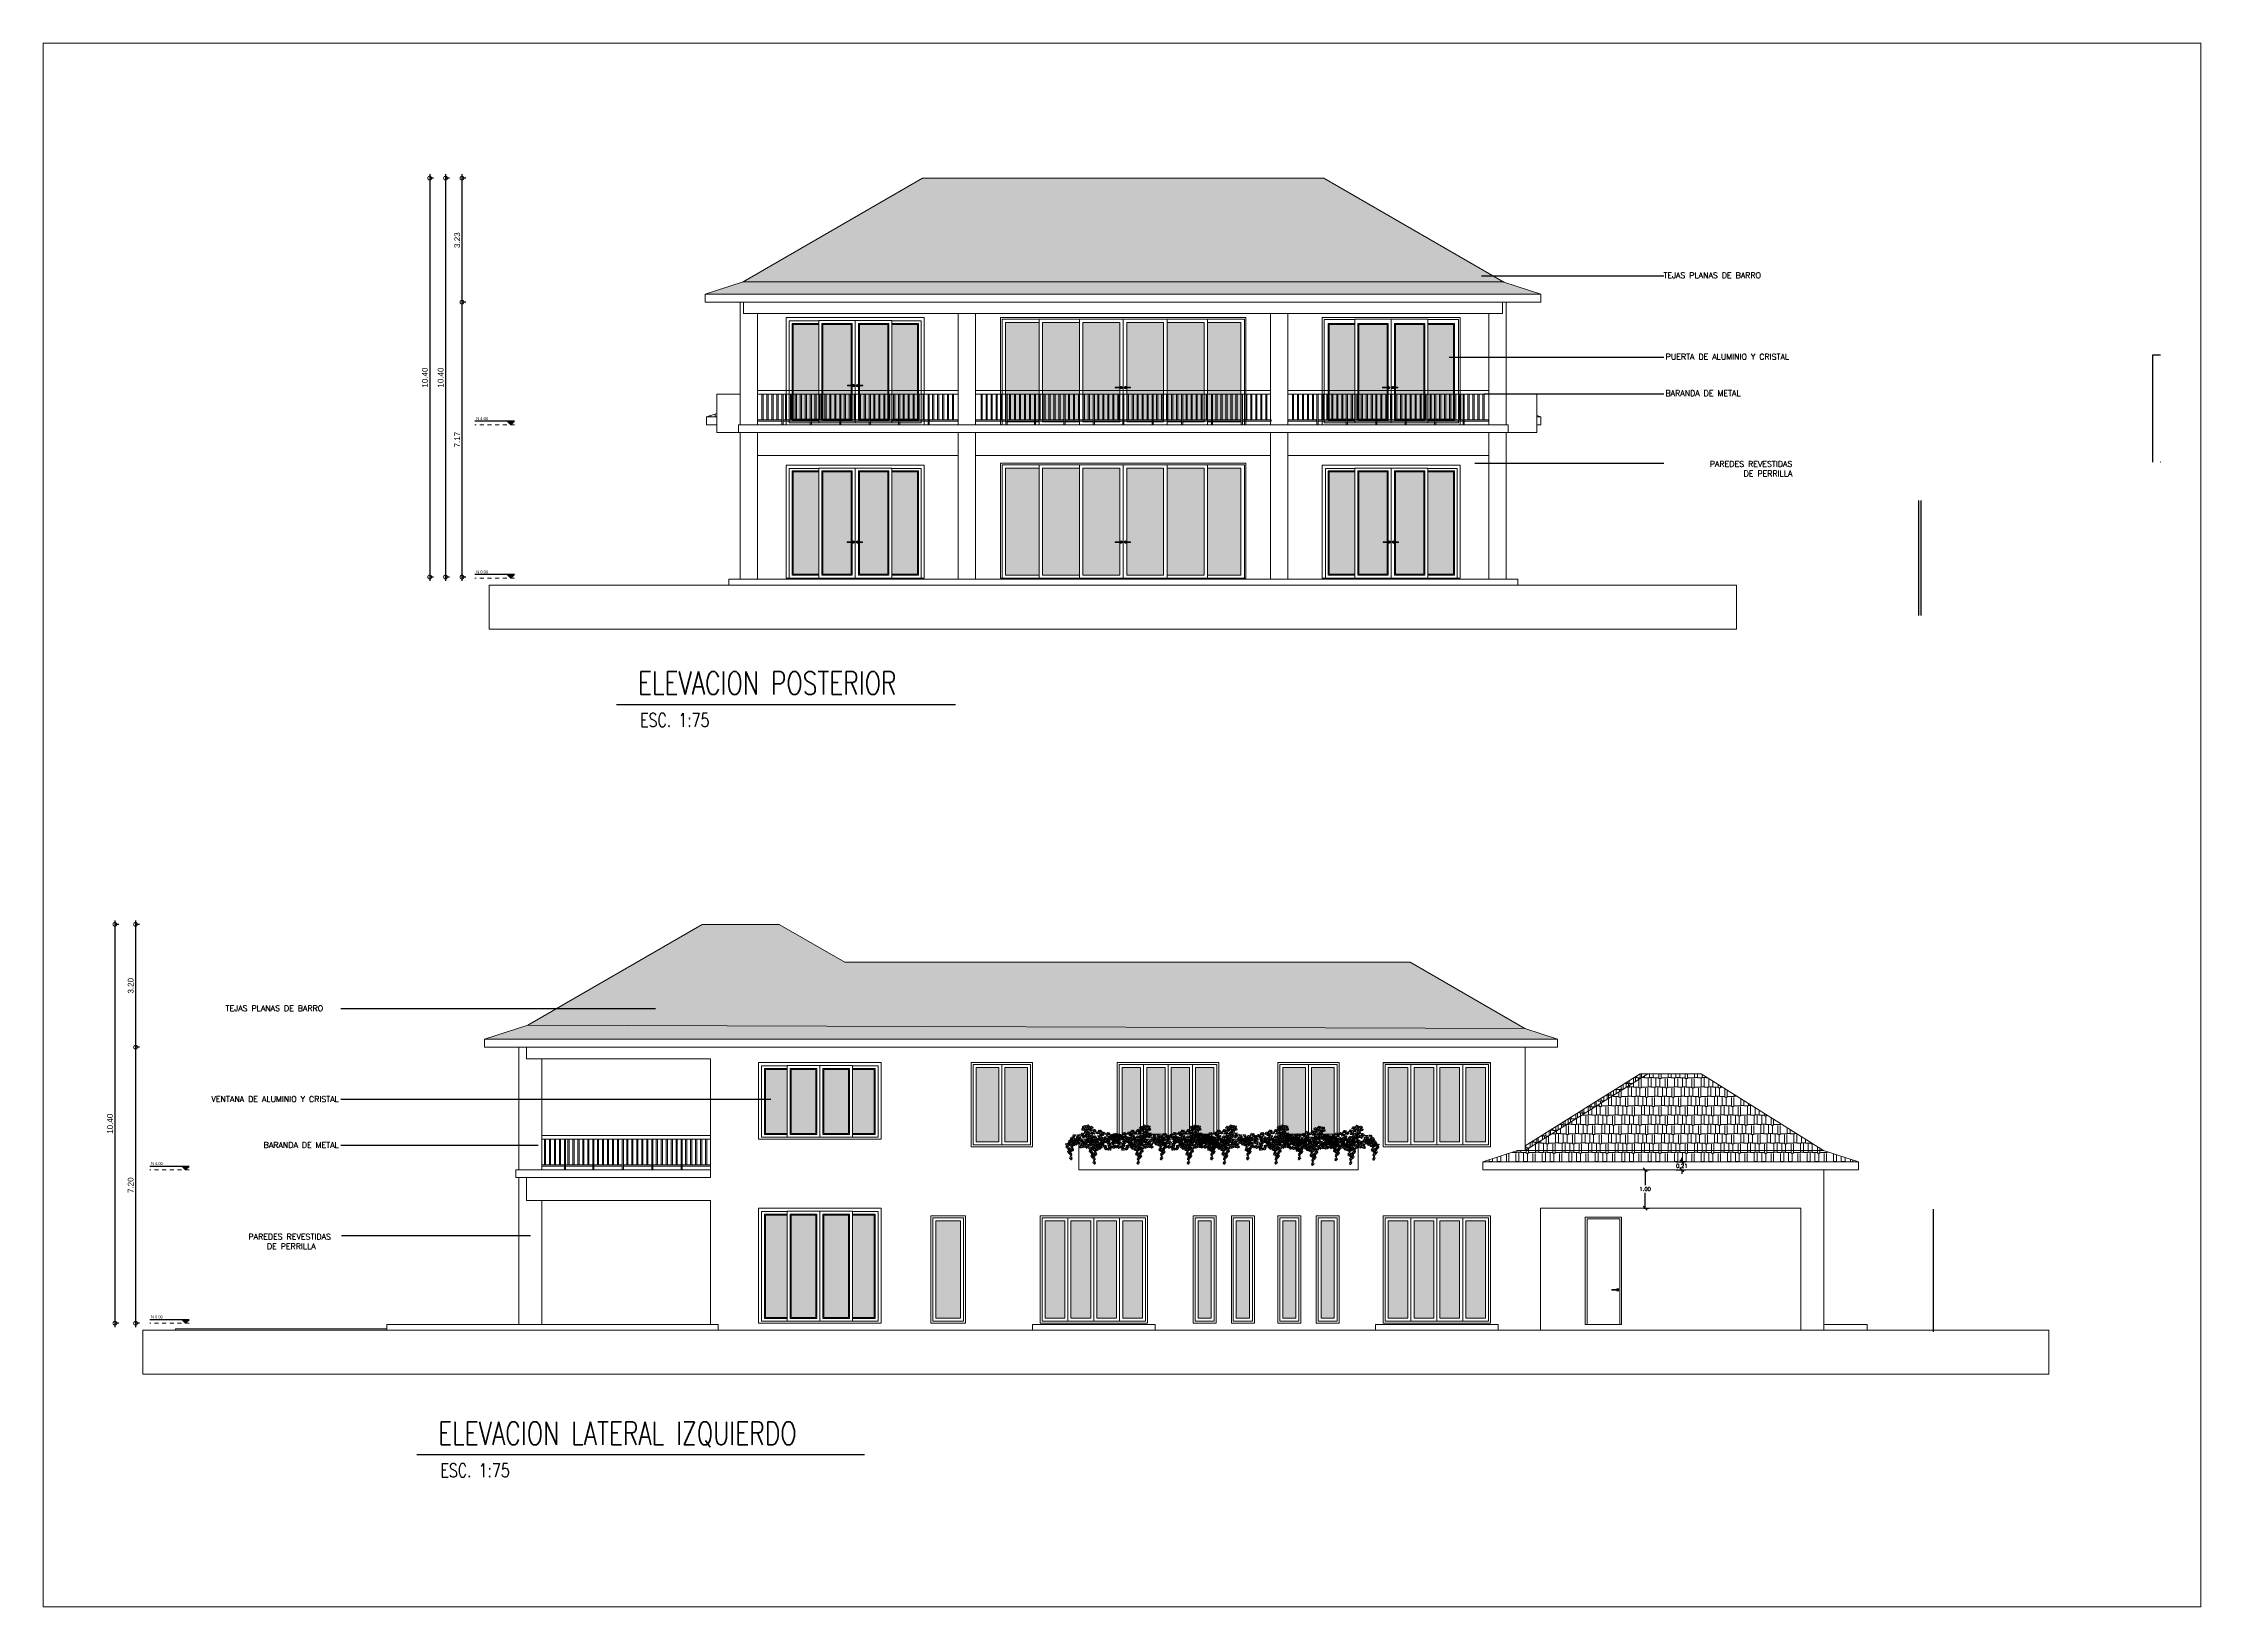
# Model space of a CAD drawing. Header units: metres. Extents: x -44 to 358, y -286 to 66.
# Drawn here: x 235.6 to 291.9, y -0.5 to 40.3 of the extents above; entities that cross this region are included whole.
import ezdxf

# ---------------------------------------------------------------- set-up
doc = ezdxf.new("R2010")
doc.units = ezdxf.units.M
doc.header["$LTSCALE"] = 0.3
doc.header["$PDMODE"] = 3
doc.linetypes.add('CONTINU', pattern=[0])
doc.linetypes.add('DASHED', pattern=[0.75, 0.5, -0.25])
for name, color, linetype, lineweight in [('A-WALL', 7, 'Continuous', 30), ('arbustos', 95, 'Continuous', 0), ('EL0', 7, 'Continuous', 15), ('EL1', 150, 'Continuous', 13), ('EL2', 135, 'Continuous', 9), ('EL3', 116, 'Continuous', 5), ('PROYECCION', 9, 'DASHED', 0), ('SE-3', 253, 'Continuous', 5)]:
    doc.layers.add(name, color=color, linetype=linetype, lineweight=lineweight)
doc.layers.add('DIMENSIONES', color=7, linetype='Continuous')
doc.layers.add('TEXTOS', color=4, linetype='Continuous')
doc.layers.add('matas', color=74, linetype='Continuous', lineweight=0, transparency=0.6)
doc.layers.add('PUERTA', color=2, linetype='Continuous', plot=False)
doc.styles.add('Arch-Dim', font='romans.shx', dxfattribs={"width": 0.75})
doc.styles.add('ESC100-2mm', font='arial.ttf', dxfattribs={"height": 0.15})
doc.styles.add('SMPLEX', font='simplex.shx')
doc.dimstyles.new('DIM-50', dxfattribs={"dimscale": 0.5, "dimtxt": 0.2, "dimasz": 0.2, "dimexe": 0.2, "dimexo": 0.2, "dimgap": 0.1, "dimtad": 0, "dimtih": 1, "dimtoh": 1, "dimzin": 0, "dimdsep": 46, "dimtxsty": 'SMPLEX', "dimblk1": 'OBLIQUE', "dimblk2": 'OBLIQUE', "dimsah": 1, "dimcen": 0.2, "dimclrd": 4, "dimclre": 4, "dimclrt": 4, "dimadec": 0, "dimazin": 0, "dimtfac": 1, "dimtmove": 0, "dimatfit": 3, "dimldrblk": 'OPEN30', "dimfxl": 0.3, "dimfxlon": 1, "dimtfill": 1, "dimtolj": 1, "dimtzin": 0, "dimarcsym": 0})
doc.dimstyles.new('DIMS100', dxfattribs={"dimtxt": 0.15, "dimasz": 0.2, "dimexe": 0.1, "dimexo": 0.1, "dimgap": 0.05, "dimtad": 2, "dimzin": 4, "dimdsep": 46, "dimtxsty": 'ESC100-2mm', "dimblk": 'DOTSMALL', "dimcen": 0.1, "dimdle": 0.1, "dimclrd": 256, "dimclre": 256, "dimclrt": 1, "dimadec": 0, "dimazin": 0, "dimtfac": 1, "dimtix": 1, "dimtmove": 2, "dimatfit": 3, "dimfxl": 1, "dimtolj": 1, "dimtzin": 0, "dimlwd": -1, "dimarcsym": 0})
pattern_1 = [(0, (-85.70939, -28.18395), (0.32385, 0.1524), [0.0762, -0.0635, 0.0889, -0.0381, 0.1143, -0.0508]), (0, (-85.63319, -28.1776), (0.32385, 0.1524), [0.0635, -0.2413, 0.0508, -0.0762]), (0, (-85.48079, -28.19347), (0.32385, 0.1524), [0.0381, -0.3937]), (90, (-85.70939, -28.18395), (-0.10795, 0.1524), [0.14605, -0.46355]), (90, (-85.63319, -28.18395), (-0.10795, 0.1524), [0.142875, -0.466725]), (90, (-85.56969, -28.18395), (-0.10795, 0.1524), [0.13335, -0.47625]), (90, (-85.48079, -28.19347), (-0.10795, 0.1524), [0.14605, -0.46355]), (90, (-85.44269, -28.19347), (-0.10795, 0.1524), [0.14605, -0.46355]), (90, (-85.32839, -28.18395), (-0.10795, 0.1524), [0.1397, -0.4699])]
pattern_2 = [(0, (-85.7094, -28.18395), (0.51816, 0.24384), [0.12192, -0.1016, 0.14224, -0.06096, 0.18288, -0.08128]), (0, (-85.58747, -28.17379), (0.51816, 0.24384), [0.1016, -0.38608, 0.08128, -0.12192]), (0, (-85.34363, -28.19919), (0.51816, 0.24384), [0.06096, -0.62992]), (90, (-85.70939, -28.18395), (-0.17272, 0.24384), [0.23368, -0.74168]), (90, (-85.58747, -28.18395), (-0.17272, 0.24384), [0.2286, -0.74676]), (90, (-85.48587, -28.18395), (-0.17272, 0.24384), [0.21336, -0.762]), (90, (-85.34363, -28.19919), (-0.17272, 0.24384), [0.23368, -0.74168]), (90, (-85.28267, -28.19919), (-0.17272, 0.24384), [0.23368, -0.74168]), (90, (-85.09979, -28.18395), (-0.17272, 0.24384), [0.22352, -0.75184])]

# ---------------------------------------------------------------- blocks, each defined once
blk = doc.blocks.new('A - ANNO - NPT SECC')
blk.add_hatch(color=256).paths.add_polyline_path([(-0.1, 0.1), (0.1, 0.1), (0, 0)])
blk.add_line((0.1, 0.1), (1.022, 0.1))
blk.add_lwpolyline([(-0.1, 0.1), (0.1, 0.1), (0, 0), (-0.1, 0.1)])
blk = doc.blocks.new('_DotSmall')
at = {"layer": 'PUERTA', "color": 0, "linetype": 'Continuous', "const_width": 0.5}
blk.add_lwpolyline([(-0.0625, 0, 1), (0.0625, 0, 1)], format="xyb", close=True, dxfattribs=at)
blk = doc.blocks.new('*D995')
at = {"layer": 'DEFPOINTS', "color": 0, "transparency": 16777216}
for p in [(259.332, 36.736), (245.648, 26.331), (246.173, 26.331)]:
    blk.add_point(p, dxfattribs=at)
at = {"layer": 'DIMENSIONES', "transparency": 16777216}
blk.add_line((245.648, 36.836), (245.648, 26.231), dxfattribs=at)
at = {"layer": 'DIMENSIONES', "lineweight": -2, "transparency": 16777216}
for p, q in [((245.748, 36.736), (245.648, 36.736)), ((245.748, 26.331), (245.648, 26.331))]:
    blk.add_line(p, q, dxfattribs=at)
at = {"layer": 'DIMENSIONES', "transparency": 16777216, "xscale": 0.2, "yscale": 0.2, "zscale": 0.2}
for p, rotation in [((245.648, 36.736), 90), ((245.648, 26.331), 270)]:
    blk.add_blockref('_DotSmall', p, dxfattribs=dict(at, rotation=rotation))
at = {"layer": 'DIMENSIONES', "color": 5, "transparency": 16777216, "insert": (245.521, 31.534), "char_height": 0.15, "attachment_point": 5, "rotation": 90, "style": 'ESC100-2mm'}
blk.add_mtext('\\A1;10.40', dxfattribs=at)
blk = doc.blocks.new('*D996')
at = {"layer": 'DEFPOINTS', "color": 0, "transparency": 16777216}
for p in [(260.566, 36.736), (246.061, 26.331), (254.84, 26.331)]:
    blk.add_point(p, dxfattribs=at)
at = {"layer": 'DIMENSIONES', "transparency": 16777216}
blk.add_line((246.061, 36.836), (246.061, 26.231), dxfattribs=at)
at = {"layer": 'DIMENSIONES', "lineweight": -2, "transparency": 16777216}
for p, q in [((246.161, 36.736), (246.061, 36.736)), ((246.161, 26.331), (246.061, 26.331))]:
    blk.add_line(p, q, dxfattribs=at)
at = {"layer": 'DIMENSIONES', "transparency": 16777216, "xscale": 0.2, "yscale": 0.2, "zscale": 0.2}
for p, rotation in [((246.061, 36.736), 90), ((246.061, 26.331), 270)]:
    blk.add_blockref('_DotSmall', p, dxfattribs=dict(at, rotation=rotation))
at = {"layer": 'DIMENSIONES', "color": 5, "transparency": 16777216, "insert": (245.934, 31.534), "char_height": 0.15, "attachment_point": 5, "rotation": 90, "style": 'ESC100-2mm'}
blk.add_mtext('\\A1;10.40', dxfattribs=at)
blk = doc.blocks.new('*D997')
at = {"layer": 'DEFPOINTS', "color": 0, "transparency": 16777216}
for p in [(258.531, 36.736), (246.49, 33.501), (253.838, 33.501)]:
    blk.add_point(p, dxfattribs=at)
at = {"layer": 'DIMENSIONES', "transparency": 16777216}
blk.add_line((246.49, 36.836), (246.49, 33.401), dxfattribs=at)
at = {"layer": 'DIMENSIONES', "lineweight": -2, "transparency": 16777216}
for p, q in [((246.59, 36.736), (246.49, 36.736)), ((246.59, 33.501), (246.49, 33.501))]:
    blk.add_line(p, q, dxfattribs=at)
at = {"layer": 'DIMENSIONES', "transparency": 16777216, "xscale": 0.2, "yscale": 0.2, "zscale": 0.2}
for p, rotation in [((246.49, 36.736), 90), ((246.49, 33.501), 270)]:
    blk.add_blockref('_DotSmall', p, dxfattribs=dict(at, rotation=rotation))
at = {"layer": 'DIMENSIONES', "color": 5, "transparency": 16777216, "insert": (246.364, 35.119), "char_height": 0.15, "attachment_point": 5, "rotation": 90, "style": 'ESC100-2mm'}
blk.add_mtext('\\A1;3.23', dxfattribs=at)
blk = doc.blocks.new('*D998')
at = {"layer": 'DEFPOINTS', "color": 0, "transparency": 16777216}
for p in [(254.04, 33.501), (246.49, 26.331), (254.952, 26.331)]:
    blk.add_point(p, dxfattribs=at)
at = {"layer": 'DIMENSIONES', "transparency": 16777216}
blk.add_line((246.49, 33.601), (246.49, 26.231), dxfattribs=at)
at = {"layer": 'DIMENSIONES', "lineweight": -2, "transparency": 16777216}
for p, q in [((246.59, 33.501), (246.49, 33.501)), ((246.59, 26.331), (246.49, 26.331))]:
    blk.add_line(p, q, dxfattribs=at)
at = {"layer": 'DIMENSIONES', "transparency": 16777216, "xscale": 0.2, "yscale": 0.2, "zscale": 0.2}
for p, rotation in [((246.49, 33.501), 90), ((246.49, 26.331), 270)]:
    blk.add_blockref('_DotSmall', p, dxfattribs=dict(at, rotation=rotation))
at = {"layer": 'DIMENSIONES', "color": 5, "transparency": 16777216, "insert": (246.365, 29.916), "char_height": 0.15, "attachment_point": 5, "rotation": 90, "style": 'ESC100-2mm'}
blk.add_mtext('\\A1;7.17', dxfattribs=at)
blk = doc.blocks.new('A$C4E4C09DE')
at = {"layer": 'matas', "color": 97, "linetype": 'CONTINU', "true_color": 0x467138}
for p, q in [((15.8, 62.8), (14.7, 60.7)), ((14.7, 60.7), (16.3, 59.6)), ((17.7, 63.3), (15.8, 62.8)), ((18.3, 62.8), (17.7, 63.3)), ((19.5, 61.4), (18.3, 62.8)), ((20, 61.9), (19.5, 61.4)), ((22.4, 65.4), (19.8, 64.5)), ((19.8, 64.5), (20.4, 63.1)), ((20.5, 63.2), (20, 61.9)), ((20.4, 63.1), (23, 61.6)), ((21.9, 63.3), (20.5, 63.2)), ((20.9, 60.6), (22.4, 62.2)), ((22.4, 69.4), (21.4, 67.3)), ((21.4, 67.3), (23, 66.1)), ((22.4, 62.2), (21.9, 63.3)), ((24.3, 69.9), (22.4, 69.4)), ((24.7, 66.1), (22.4, 65.4)), ((23, 66.1), (24.7, 66.1)), ((23, 61.6), (23.6, 62.5)), ((23.6, 62.5), (24.1, 63.9)), ((24.1, 63.9), (25.3, 64)), ((25, 69.3), (24.3, 69.9)), ((26.2, 68), (25, 69.3)), ((25.3, 64), (26.9, 63.8)), ((26.6, 68.4), (26.2, 68)), ((26.2, 64.9), (27.6, 67.2)), ((26.9, 63.8), (26.2, 64.9)), ((27.1, 69.8), (26.6, 68.4)), ((28.6, 69.8), (27.1, 69.8)), ((27.6, 67.2), (29, 68.8)), ((29, 68.8), (28.6, 69.8)), ((33.3, 64.4), (30.7, 63.5)), ((30.7, 63.5), (31.4, 62.1)), ((31.6, 61.4), (30.9, 60.1)), ((31.4, 62.1), (33.9, 60.5)), ((32.8, 61.2), (31.6, 61.4)), ((33.3, 61.6), (31.9, 61.4)), ((32.2, 69.3), (33.8, 69)), ((33.4, 68.3), (32.3, 66.3)), ((32.3, 66.3), (33.9, 65.1)), ((33.4, 59.2), (32.8, 61.2)), ((35.6, 65.1), (33.3, 64.4)), ((34.5, 61.5), (33.3, 61.6)), ((35.3, 68.9), (33.4, 68.3)), ((33.9, 65.1), (35.6, 65.1)), ((33.9, 60.5), (34.5, 61.5)), ((34.5, 61.5), (35, 62.9)), ((35, 62.9), (36.2, 63)), ((35.9, 68.3), (35.3, 68.9)), ((37.1, 67), (35.9, 68.3)), ((37.1, 62.6), (36.1, 60.6)), ((36.2, 63), (37.8, 62.7)), ((37.6, 67.4), (37.1, 67)), ((37.1, 63.9), (38.5, 66.1)), ((37.8, 62.7), (37.1, 63.9)), ((39, 63.2), (37.1, 62.6)), ((38.1, 68.7), (37.6, 67.4)), ((39.5, 68.8), (38.1, 68.7)), ((38.5, 66.1), (40, 67.7)), ((39.6, 62.6), (39, 63.2)), ((40, 67.7), (39.5, 68.8)), ((39.6, 69.8), (42.2, 68.2)), ((40.8, 61.3), (39.6, 62.6)), ((41.3, 61.7), (40.8, 61.3)), ((41.8, 63), (41.3, 61.7)), ((41.4, 70.8), (42.5, 71)), ((43.2, 63.1), (41.8, 63)), ((42.2, 68.2), (42.8, 69.2)), ((42.3, 60.4), (43.7, 62)), ((43, 64.7), (43.6, 63.2)), ((43.7, 62), (43.2, 63.1)), ((46.7, 69.3), (44.1, 68.4)), ((44.1, 68.4), (44.7, 67)), ((44.7, 67), (47.3, 65.5)), ((46.7, 66.5), (45.3, 66.3)), ((45.6, 74.2), (47.2, 73.9)), ((46.8, 73.3), (45.7, 71.2)), ((45.7, 71.2), (47.3, 70)), ((49, 70), (46.7, 69.3)), ((47.8, 66.5), (46.7, 66.5)), ((48.7, 73.8), (46.8, 73.3)), ((47.5, 86.4), (46.9, 85)), ((46.9, 85), (47.5, 82)), ((47.3, 84.9), (47.8, 85.9)), ((47.3, 70), (49, 70)), ((47.3, 65.5), (47.9, 66.4)), ((49.9, 85.1), (47.5, 86.4)), ((47.5, 82), (48.6, 82.2)), ((47.9, 66.4), (48.4, 67.8)), ((50.5, 63.6), (47.9, 62.7)), ((47.9, 62.7), (48.5, 61.3)), ((48.4, 67.8), (49.6, 68)), ((48.5, 61.3), (51, 59.8)), ((48.6, 82.2), (49.9, 82.8)), ((49.3, 73.2), (48.7, 73.8)), ((49.5, 93.2), (48.9, 91.8)), ((48.9, 91.8), (49.5, 88.8)), ((50.5, 71.9), (49.3, 73.2)), ((51.9, 91.9), (49.5, 93.2)), ((49.5, 88.8), (50.6, 89)), ((50.5, 67.6), (49.5, 65.5)), ((49.5, 65.5), (51, 64.3)), ((49.6, 68), (51.2, 67.7)), ((52, 83.9), (49.9, 85.1)), ((49.9, 82.8), (50.9, 82)), ((51, 72.3), (50.5, 71.9)), ((50.5, 68.8), (51.9, 71.1)), ((51.2, 67.7), (50.5, 68.8)), ((52.4, 68.1), (50.5, 67.6)), ((52.7, 64.3), (50.5, 63.6)), ((50.6, 89), (52, 89.6)), ((52.9, 87.7), (50.6, 87.1)), ((50.6, 87.1), (50.8, 85.1)), ((50.8, 85.1), (52, 83.9)), ((50.9, 82), (51.8, 80.6)), ((51.4, 73.7), (51, 72.3)), ((51, 64.3), (52.7, 64.3)), ((51, 59.8), (51.7, 60.7)), ((52.9, 73.7), (51.4, 73.7)), ((51.7, 60.7), (52.2, 62.1)), ((51.8, 80.6), (52.1, 81.9)), ((54, 90.7), (51.9, 91.9)), ((51.9, 71.1), (53.3, 72.7)), ((52, 89.6), (52.9, 88.8)), ((52.1, 81.9), (54.7, 82.4)), ((52.2, 62.1), (53.4, 62.2)), ((53, 67.5), (52.4, 68.1)), ((54.9, 94.5), (52.7, 93.9)), ((52.7, 93.9), (52.8, 91.9)), ((52.8, 91.9), (54, 90.7)), ((52.9, 88.8), (53.8, 87.4)), ((54.5, 86.7), (52.9, 87.7)), ((53.3, 72.7), (52.9, 73.7)), ((53, 74.7), (55.6, 73.2)), ((54.2, 66.2), (53, 67.5)), ((53.4, 62.2), (55, 62)), ((53.8, 87.4), (54.1, 88.7)), ((54.1, 88.7), (56.7, 89.2)), ((54.9, 80.1), (54.2, 78.7)), ((54.2, 78.7), (54.8, 75.7)), ((54.7, 66.6), (54.2, 66.2)), ((54.3, 63.1), (55.6, 65.4)), ((55, 62), (54.3, 63.1)), ((54.4, 84), (54.6, 85.8)), ((55, 84), (54.4, 84)), ((54.6, 85.8), (54.5, 86.7)), ((54.7, 82.4), (56.9, 82.4)), ((55.2, 68), (54.7, 66.6)), ((54.8, 75.7), (55.9, 75.9)), ((56.5, 93.5), (54.9, 94.5)), ((57.2, 78.8), (54.9, 80.1)), ((56.3, 84.5), (55, 84)), ((56.6, 68), (55.2, 68)), ((55.6, 73.2), (56.2, 74.1)), ((55.6, 65.4), (57.1, 67)), ((55.9, 75.9), (57.3, 76.5)), ((57.4, 83.5), (56.3, 84.5)), ((56.4, 90.8), (56.6, 92.6)), ((57, 90.8), (56.4, 90.8)), ((59, 70.5), (56.4, 69.6)), ((56.4, 69.6), (57, 68.2)), ((56.6, 92.6), (56.5, 93.5)), ((57.1, 67), (56.6, 68)), ((56.7, 89.2), (58.9, 89.2)), ((56.9, 82.4), (57.4, 83.5)), ((59.5, 64.2), (56.9, 63.3)), ((56.9, 63.3), (57.5, 61.9)), ((58.3, 91.3), (57, 90.8)), ((57, 68.2), (59.6, 66.6)), ((59.3, 77.6), (57.2, 78.8)), ((57.3, 76.5), (58.2, 75.7)), ((57.5, 61.9), (60.1, 60.3)), ((60.2, 81.4), (58, 80.8)), ((58, 80.8), (58.1, 78.8)), ((59, 74.4), (58, 72.4)), ((58, 72.4), (59.5, 71.2)), ((58.7, 87.2), (58.1, 85.8)), ((58.1, 85.8), (58.7, 82.9)), ((58.1, 78.8), (59.3, 77.6)), ((58.2, 75.7), (59.1, 74.3)), ((59.4, 90.3), (58.3, 91.3)), ((59.5, 68.1), (58.5, 66.1)), ((58.5, 66.1), (60.1, 64.9)), ((61.1, 85.9), (58.7, 87.2)), ((58.7, 82.9), (59.8, 83.1)), ((58.9, 89.2), (59.4, 90.3)), ((59.6, 94.8), (59, 93.4)), ((59, 93.4), (59.6, 90.5)), ((60.9, 74.9), (59, 74.4)), ((61.2, 71.2), (59, 70.5)), ((59.1, 74.3), (59.5, 75.6)), ((59.5, 75.6), (62, 76.1)), ((59.5, 71.2), (61.2, 71.2)), ((61.4, 68.6), (59.5, 68.1)), ((61.8, 64.9), (59.5, 64.2)), ((62, 93.5), (59.6, 94.8)), ((59.6, 90.5), (60.7, 90.7)), ((59.8, 83.1), (61.2, 83.6)), ((60.1, 64.9), (61.8, 64.9)), ((60.1, 60.3), (60.7, 61.3)), ((61.8, 80.4), (60.2, 81.4)), ((60.7, 90.7), (62, 91.2)), ((60.7, 68.9), (61.9, 69.1)), ((60.7, 61.3), (61.2, 62.6)), ((61.6, 74.4), (60.9, 74.9)), ((63.2, 84.7), (61.1, 85.9)), ((61.2, 83.6), (62.1, 82.9)), ((61.2, 62.6), (62.4, 62.8)), ((62.1, 68.1), (61.4, 68.6)), ((62.8, 73), (61.6, 74.4)), ((61.7, 77.7), (61.9, 79.5)), ((62.3, 77.7), (61.7, 77.7)), ((61.9, 79.5), (61.8, 80.4)), ((64.1, 88.6), (61.9, 87.9)), ((61.9, 87.9), (62, 86)), ((61.9, 69.1), (63.5, 68.8)), ((64.1, 92.3), (62, 93.5)), ((62, 91.2), (63, 90.5)), ((62, 86), (63.2, 84.7)), ((62, 76.1), (64.2, 76.1)), ((62.1, 82.9), (63, 81.5)), ((62.7, 73.6), (62.1, 72.2)), ((62.1, 72.2), (62.7, 69.2)), ((63.3, 66.7), (62.1, 68.1)), ((63.6, 78.2), (62.3, 77.7)), ((62.4, 62.8), (64, 62.5)), ((65, 96.2), (62.7, 95.5)), ((62.7, 95.5), (62.9, 93.6)), ((62.7, 69.2), (63.8, 69.4)), ((63.2, 73.5), (62.8, 73)), ((62.9, 93.6), (64.1, 92.3)), ((63, 90.5), (63.9, 89.1)), ((63, 81.5), (63.3, 82.8)), ((63.7, 74.8), (63.2, 73.5)), ((63.3, 82.8), (65.9, 83.3)), ((63.7, 67.2), (63.3, 66.7)), ((63.3, 63.7), (64.7, 65.9)), ((64, 62.5), (63.3, 63.7)), ((65.9, 61), (63.3, 60.2)), ((64.7, 77.2), (63.6, 78.2)), ((65.2, 74.9), (63.7, 74.8)), ((64.2, 68.5), (63.7, 67.2)), ((63.8, 69.4), (65.2, 70)), ((63.9, 89.1), (64.2, 90.4)), ((65.7, 87.5), (64.1, 88.6)), ((64.2, 90.4), (66.8, 90.9)), ((64.2, 76.1), (64.7, 77.2)), ((65.7, 68.6), (64.2, 68.5)), ((64.7, 65.9), (66.1, 67.5)), ((65.9, 65), (64.9, 62.9)), ((64.9, 62.9), (66.5, 61.8)), ((66.6, 95.1), (65, 96.2)), ((65.6, 73.8), (65.2, 74.9)), ((65.2, 70), (66.1, 69.2)), ((65.6, 84.9), (65.8, 86.7)), ((66.2, 84.8), (65.6, 84.9)), ((66.2, 72.4), (65.6, 69.7)), ((65.6, 69.7), (67.2, 69.5)), ((65.8, 86.7), (65.7, 87.5)), ((66.1, 67.5), (65.7, 68.6)), ((65.9, 83.3), (68.1, 83.3)), ((68.1, 74.9), (65.9, 74.3)), ((65.9, 74.3), (66, 72.3)), ((67.8, 65.5), (65.9, 65)), ((68.2, 61.7), (65.9, 61)), ((67.5, 85.4), (66.2, 84.8)), ((66.7, 74.7), (66.2, 72.4)), ((66.5, 92.5), (66.7, 94.3)), ((67.1, 92.4), (66.5, 92.5)), ((66.5, 61.8), (68.2, 61.7)), ((66.7, 94.3), (66.6, 95.1)), ((66.8, 90.9), (69, 90.9)), ((68.4, 93), (67.1, 92.4)), ((67.8, 82.9), (67.1, 81.5)), ((67.1, 81.5), (67.7, 78.5)), ((67.2, 69.5), (69.8, 70.9)), ((68.6, 84.4), (67.5, 85.4)), ((67.7, 78.5), (68.9, 78.7)), ((70.2, 81.6), (67.8, 82.9)), ((68.5, 65), (67.8, 65.5)), ((68.1, 83.3), (68.6, 84.4)), ((69.7, 73.8), (68.1, 74.9)), ((69.5, 92), (68.4, 93)), ((68.4, 73.1), (68.8, 74.2)), ((69.3, 72), (68.4, 73.1)), ((69.5, 90.5), (68.8, 89)), ((68.8, 89), (69.4, 86.1)), ((68.8, 71.9), (70, 71.8)), ((68.9, 66.1), (68.8, 63.1)), ((68.8, 63.1), (70, 63.1)), ((68.9, 78.7), (70.2, 79.3)), ((69.9, 67.4), (68.9, 66.1)), ((69, 90.9), (69.5, 92)), ((69.8, 70.9), (69.3, 72)), ((69.4, 86.1), (70.5, 86.3)), ((71.8, 89.1), (69.5, 90.5)), ((69.7, 60.6), (71.1, 62.8)), ((71.9, 65.5), (69.9, 67.4)), ((70, 71.8), (71.4, 72)), ((70, 63.1), (71.4, 63.3)), ((72.2, 80.4), (70.2, 81.6)), ((70.2, 79.3), (71.1, 78.5)), ((70.5, 86.3), (71.9, 86.8)), ((73.1, 84.2), (70.9, 83.6)), ((70.9, 83.6), (71.1, 81.6)), ((71.1, 81.6), (72.2, 80.4)), ((71.1, 78.5), (72, 77.1)), ((71.4, 72), (72.1, 71.1)), ((71.4, 63.3), (72.2, 62.3)), ((73.9, 88), (71.8, 89.1)), ((71.9, 86.8), (72.8, 86.1)), ((73.6, 63.9), (71.9, 65.5)), ((72, 77.1), (72.4, 78.4)), ((72.1, 71.1), (72.7, 69.6)), ((72.2, 62.3), (72.7, 60.8)), ((72.4, 78.4), (75, 78.9)), ((74.8, 91.8), (72.6, 91.2)), ((72.6, 91.2), (72.7, 89.2)), ((72.7, 89.2), (73.9, 88)), ((72.7, 69.6), (73.3, 70.8)), ((72.7, 60.8), (73.4, 62)), ((72.8, 86.1), (73.7, 84.7)), ((73, 67.4), (72.8, 65.4)), ((72.8, 65.4), (73.6, 63.9)), ((75.3, 67.5), (73, 67.4)), ((73.7, 61.4), (73, 60.1)), ((74.8, 83.1), (73.1, 84.2)), ((73.2, 74.4), (73.1, 71.4)), ((73.1, 71.4), (74.3, 71.3)), ((74.1, 75.6), (73.2, 74.4)), ((73.3, 70.8), (76, 70.7)), ((73.4, 62), (76, 61.9)), ((73.7, 84.7), (74.1, 86)), ((74.9, 61.2), (73.7, 61.4)), ((74.1, 86), (76.6, 86.5)), ((76.2, 73.8), (74.1, 75.6)), ((74.3, 71.3), (75.7, 71.6)), ((74.6, 80.5), (74.8, 82.3)), ((75.2, 80.5), (74.6, 80.5)), ((76.4, 90.7), (74.8, 91.8)), ((74.8, 82.3), (74.8, 83.1)), ((75.5, 59.2), (74.9, 61.2)), ((76.6, 81), (75.2, 80.5)), ((76.7, 66.1), (75.3, 67.5)), ((75.7, 71.6), (76.4, 70.6)), ((76, 63.6), (76.6, 65.3)), ((76.6, 63.4), (76, 63.6)), ((76, 61.9), (78.1, 61.5)), ((77.9, 72.2), (76.2, 73.8)), ((76.3, 88.1), (76.5, 89.9)), ((76.9, 88.1), (76.3, 88.1)), ((76.5, 89.9), (76.4, 90.7)), ((76.4, 70.6), (77, 69.1)), ((76.5, 74), (76.7, 74.9)), ((76.6, 86.5), (78.8, 86.5)), ((77.6, 80), (76.6, 81)), ((76.6, 65.3), (76.7, 66.1)), ((78, 63.6), (76.6, 63.4)), ((78.2, 88.6), (76.9, 88.1)), ((77, 69.1), (77.6, 70.3)), ((77.3, 75.6), (77.1, 73.7)), ((77.1, 73.7), (77.9, 72.2)), ((79.6, 75.8), (77.3, 75.6)), ((78.4, 82.5), (77.4, 81.2)), ((77.4, 81.2), (77.4, 78.2)), ((77.4, 78.2), (78.5, 78.2)), ((77.6, 70.3), (80.3, 70.2)), ((78, 63.3), (77.9, 60.3)), ((78.8, 71.2), (78, 72.4)), ((78.9, 64.5), (78, 63.3)), ((78.8, 62.4), (78, 63.6)), ((78.1, 70.2), (78.8, 71.2)), ((78.1, 61.5), (78.8, 62.4)), ((79.3, 87.6), (78.2, 88.6)), ((80.4, 80.7), (78.4, 82.5)), ((78.5, 78.2), (80, 78.4)), ((78.8, 86.5), (79.3, 87.6)), ((81, 62.7), (78.9, 64.5)), ((81, 74.4), (79.6, 75.8)), ((80, 78.4), (80.7, 77.5)), ((80.3, 71.8), (80.8, 73.5)), ((80.9, 71.7), (80.3, 71.8)), ((80.3, 70.2), (82.4, 69.8)), ((82.2, 79.1), (80.4, 80.7)), ((80.7, 77.5), (81.3, 75.9)), ((80.8, 73.5), (81, 74.4)), ((82.3, 71.9), (80.9, 71.7)), ((82.7, 61.1), (81, 62.7)), ((81.6, 82.5), (81.3, 80.6)), ((81.3, 80.6), (82.2, 79.1)), ((81.3, 75.9), (81.9, 77.1)), ((83.9, 82.6), (81.6, 82.5)), ((81.9, 77.1), (84.5, 77.1)), ((82.1, 64.5), (81.9, 62.6)), ((81.9, 62.6), (82.7, 61.1)), ((84.4, 64.6), (82.1, 64.5)), ((83.1, 70.7), (82.3, 71.9)), ((82.4, 69.8), (83.1, 70.7)), ((85.3, 81.2), (83.9, 82.6)), ((85.8, 63.3), (84.4, 64.6)), ((84.5, 78.7), (85.1, 80.4)), ((85.2, 78.5), (84.5, 78.7)), ((84.5, 77.1), (86.6, 76.6)), ((85.1, 80.4), (85.3, 81.2)), ((85.1, 60.7), (85.6, 62.4)), ((85.7, 60.5), (85.1, 60.7)), ((86.6, 78.8), (85.2, 78.5)), ((85.6, 62.4), (85.8, 63.3)), ((87.1, 60.8), (85.7, 60.5)), ((86.5, 74.7), (86.4, 71.7)), ((86.4, 71.7), (87.6, 71.6)), ((87.4, 75.9), (86.5, 74.7)), ((87.3, 77.5), (86.6, 78.8)), ((86.6, 76.6), (87.3, 77.5)), ((87.9, 59.6), (87.1, 60.8)), ((89.5, 74.1), (87.4, 75.9)), ((87.6, 71.6), (89, 71.9)), ((89, 71.9), (89.8, 70.9)), ((91.2, 72.5), (89.5, 74.1)), ((89.8, 70.9), (90.3, 69.4)), ((90.3, 69.4), (91, 70.6)), ((90.6, 75.9), (90.4, 74)), ((90.4, 74), (91.2, 72.5)), ((92.9, 76), (90.6, 75.9)), ((91, 70.6), (93.6, 70.5)), ((92.8, 65.6), (91.8, 64.4)), ((91.8, 64.4), (91.8, 61.4)), ((91.8, 61.4), (92.9, 61.3)), ((93, 60.7), (92.1, 60.7)), ((93, 60.7), (92.1, 60.7)), ((94.8, 63.8), (92.8, 65.6)), ((94.3, 74.7), (92.9, 76)), ((92.9, 61.3), (94.3, 61.6)), ((93.6, 72.1), (94.2, 73.8)), ((94.2, 71.9), (93.6, 72.1)), ((93.6, 70.5), (95.7, 70)), ((94, 78.9), (93.9, 76)), ((93.9, 76), (95.1, 75.9)), ((94.9, 80.2), (94, 78.9)), ((94.2, 73.8), (94.3, 74.7)), ((95.6, 72.2), (94.2, 71.9)), ((94.3, 61.6), (95.1, 60.6)), ((96.5, 62.2), (94.8, 63.8)), ((97, 78.4), (94.9, 80.2)), ((95.1, 75.9), (96.5, 76.1)), ((95.1, 60.6), (95.6, 59.1)), ((96.4, 71), (95.6, 72.2)), ((95.7, 70), (96.4, 71)), ((96, 65.6), (95.7, 63.7)), ((95.7, 63.7), (96.5, 62.2)), ((98.2, 65.8), (96, 65.6)), ((96.5, 76.1), (97.2, 75.2)), ((98.7, 76.8), (97, 78.4)), ((97.2, 75.2), (97.8, 73.7)), ((98.4, 70.5), (97.4, 69.2)), ((97.4, 69.2), (97.4, 66.3)), ((97.4, 66.3), (98.5, 66.2)), ((98.1, 80.2), (97.8, 78.3)), ((97.8, 78.3), (98.7, 76.8)), ((97.8, 73.7), (98.4, 74.9)), ((100.4, 80.3), (98.1, 80.2)), ((99.6, 64.4), (98.2, 65.8)), ((98.4, 74.9), (101.1, 74.8)), ((100.4, 68.7), (98.4, 70.5)), ((98.5, 66.2), (99.9, 66.4)), ((98.9, 61.8), (99.5, 63.6)), ((99.5, 61.7), (98.9, 61.8)), ((99.5, 63.6), (99.6, 64.4)), ((100.9, 61.9), (99.5, 61.7)), ((99.9, 66.4), (100.7, 65.5)), ((101.8, 78.9), (100.4, 80.3)), ((102.1, 67.1), (100.4, 68.7)), ((100.6, 60.8), (100.4, 58.8)), ((102.9, 60.9), (100.6, 60.8)), ((100.7, 65.5), (101.2, 64)), ((101.7, 60.7), (100.9, 61.9)), ((101, 59.8), (101.7, 60.7)), ((101.1, 76.4), (101.6, 78.1)), ((101.7, 76.2), (101.1, 76.4)), ((101.1, 74.8), (103.2, 74.3)), ((101.2, 64), (101.9, 65.1)), ((101.5, 70.5), (101.3, 68.6)), ((101.3, 68.6), (102.1, 67.1)), ((103.8, 70.6), (101.5, 70.5)), ((101.6, 78.1), (101.8, 78.9)), ((103.1, 76.5), (101.7, 76.2)), ((101.9, 65.1), (104.5, 65.1)), ((104.3, 59.5), (102.9, 60.9)), ((103.9, 75.3), (103.1, 76.5)), ((103.2, 74.3), (103.9, 75.3)), ((103.3, 72.7), (103.2, 69.7)), ((103.2, 69.7), (104.4, 69.6)), ((104.2, 73.9), (103.3, 72.7)), ((105.2, 69.2), (103.8, 70.6)), ((106.3, 72.1), (104.2, 73.9)), ((104.4, 69.6), (105.8, 69.9)), ((104.5, 66.7), (105.1, 68.4)), ((105.1, 66.5), (104.5, 66.7)), ((104.5, 65.1), (106.6, 64.6)), ((105.1, 68.4), (105.2, 69.2)), ((106.5, 66.8), (105.1, 66.5)), ((105.8, 69.9), (106.5, 68.9)), ((108, 70.5), (106.3, 72.1)), ((106.5, 68.9), (107.1, 67.4)), ((107.3, 65.5), (106.5, 66.8)), ((106.6, 64.6), (107.3, 65.5)), ((107.1, 67.4), (107.8, 68.6)), ((107.4, 73.9), (107.2, 72)), ((107.2, 72), (108, 70.5)), ((109.7, 74.1), (107.4, 73.9)), ((107.8, 68.6), (110.4, 68.5)), ((109.8, 60.8), (109.5, 58.8)), ((111.1, 72.7), (109.7, 74.1)), ((112.1, 60.9), (109.8, 60.8)), ((110.4, 70.1), (111, 71.8)), ((111, 69.9), (110.4, 70.1)), ((110.4, 68.5), (112.5, 68)), ((111, 71.8), (111.1, 72.7)), ((112.4, 70.2), (111, 69.9)), ((113.5, 59.5), (112.1, 60.9)), ((113.2, 69), (112.4, 70.2)), ((112.5, 68), (113.2, 69)), ((115.5, 68.6), (113.2, 68.5)), ((113.6, 63.2), (116.2, 63.1)), ((116.9, 67.3), (115.5, 68.6)), ((116.2, 64.7), (116.8, 66.4)), ((116.8, 64.5), (116.2, 64.7)), ((116.2, 63.1), (118.3, 62.6)), ((116.6, 71.5), (116.5, 68.6)), ((116.5, 68.6), (117.7, 68.5)), ((117.5, 72.8), (116.6, 71.5)), ((116.8, 66.4), (116.9, 67.3)), ((118.2, 64.8), (116.8, 64.5)), ((119.6, 71), (117.5, 72.8)), ((117.7, 68.5), (119.1, 68.7)), ((119, 63.6), (118.2, 64.8)), ((118.3, 62.6), (119, 63.6)), ((119.1, 68.7), (119.8, 67.8)), ((121.3, 69.4), (119.6, 71)), ((119.8, 67.8), (120.4, 66.3)), ((121, 63.1), (120, 61.8)), ((120, 61.8), (120, 58.9)), ((120.4, 66.3), (121, 67.5)), ((120.7, 72.8), (120.5, 70.9)), ((120.5, 70.9), (121.3, 69.4)), ((121, 67.5), (123.7, 67.4)), ((123, 61.3), (121, 63.1)), ((124.4, 71.5), (123, 72.9)), ((124.8, 59.7), (123, 61.3)), ((123.7, 69), (124.3, 70.7)), ((124.3, 68.8), (123.7, 69)), ((123.7, 67.4), (125.8, 66.9)), ((124.2, 63.1), (123.9, 61.2)), ((123.9, 61.2), (124.8, 59.7)), ((126.5, 63.2), (124.2, 63.1)), ((124.3, 70.7), (124.4, 71.5)), ((125.7, 69.1), (124.3, 68.8)), ((126.5, 67.9), (125.7, 69.1)), ((125.8, 66.9), (126.5, 67.9)), ((125.9, 65.3), (125.8, 62.3)), ((125.8, 62.3), (127, 62.2)), ((126.8, 66.5), (125.9, 65.3)), ((127.9, 61.8), (126.5, 63.2)), ((128.9, 64.7), (126.8, 66.5)), ((127, 62.2), (128.4, 62.5)), ((127.1, 59.3), (127.7, 61)), ((127.7, 61), (127.9, 61.8)), ((128.4, 62.5), (129.2, 61.5)), ((130.6, 63.1), (128.9, 64.7)), ((129.2, 61.5), (129.7, 60)), ((129.7, 60), (130.4, 61.2)), ((130, 66.5), (129.8, 64.6)), ((129.8, 64.6), (130.6, 63.1)), ((132.3, 66.7), (130, 66.5)), ((130.4, 61.2), (133, 61.1)), ((133.7, 65.3), (132.3, 66.7)), ((133, 62.7), (133.6, 64.4)), ((133.6, 62.5), (133, 62.7)), ((133, 61.1), (135.1, 60.6)), ((133.6, 64.4), (133.7, 65.3)), ((135, 62.8), (133.6, 62.5)), ((134.6, 61.1), (134.1, 59.2)), ((135.3, 61.5), (134.8, 60)), ((135.8, 61.6), (135, 62.8)), ((135.1, 60.6), (135.8, 61.6)), ((137.8, 60.4), (135.3, 61.5)), ((137.2, 61.7), (135.4, 61.4)), ((136.1, 63.4), (137, 62.3)), ((137, 62.3), (137.2, 61.7)), ((138.6, 62.5), (137.9, 64.6)), ((140.5, 63.3), (138.3, 62.5)), ((138.3, 62.5), (138.7, 60.5)), ((139.8, 60.2), (138.6, 62.5)), ((142.2, 62.4), (140.5, 63.3)), ((143.2, 65.3), (140.9, 65.2)), ((142.3, 61.6), (142.2, 62.4)), ((142.3, 59.7), (142.3, 61.6)), ((144.6, 64), (143.2, 65.3)), ((143.9, 61.4), (144.5, 63.1)), ((144.5, 61.2), (143.9, 61.4)), ((144.3, 68.2), (144.2, 65.3)), ((144.2, 65.3), (145.4, 65.2)), ((145.2, 69.5), (144.3, 68.2)), ((144.5, 63.1), (144.6, 64)), ((145.9, 61.5), (144.5, 61.2)), ((147.3, 67.7), (145.2, 69.5)), ((145.4, 65.2), (146.8, 65.4)), ((146.7, 60.3), (145.9, 61.5)), ((146.8, 65.4), (147.5, 64.5)), ((149, 66.1), (147.3, 67.7)), ((147.5, 64.5), (148.1, 62.9)), ((148.4, 69.5), (148.1, 67.6)), ((148.1, 67.6), (149, 66.1)), ((148.1, 62.9), (148.7, 64.1)), ((148.7, 64.1), (151.4, 64.1)), ((152.1, 68.2), (150.7, 69.6)), ((151.4, 65.7), (151.9, 67.4)), ((152, 65.5), (151.4, 65.7)), ((151.4, 64.1), (153.5, 63.6)), ((151.9, 67.4), (152.1, 68.2)), ((153.4, 65.8), (152, 65.5)), ((154.2, 64.5), (153.4, 65.8)), ((153.5, 63.6), (154.2, 64.5)), ((153.6, 62), (153.5, 59)), ((154.5, 63.2), (153.6, 62)), ((156.6, 61.4), (154.5, 63.2)), ((158.3, 59.8), (156.6, 61.4)), ((157.7, 63.2), (157.5, 61.3)), ((157.5, 61.3), (158.3, 59.8)), ((160, 63.3), (157.7, 63.2)), ((161.4, 62), (160, 63.3)), ((160.7, 59.4), (161.3, 61.1)), ((161.3, 61.1), (161.4, 62)), ((0.7, 45.9), (0, 44.6)), ((0, 44.6), (0.9, 43.5)), ((1.8, 45.7), (0.7, 45.9)), ((0.9, 43.5), (1.1, 42.9)), ((1.4, 38.3), (0.9, 35.6)), ((0.9, 35.6), (2.4, 35.4)), ((1.1, 39.1), (1.9, 40.6)), ((1.9, 40.6), (1.4, 38.3)), ((2.5, 43.7), (1.8, 45.7)), ((2.4, 35.4), (5, 36.9)), ((3.7, 41.4), (2.5, 43.7)), ((3.8, 35.6), (3.3, 33.7)), ((3.3, 33.7), (4.6, 31.8)), ((3.6, 39), (4, 40.1)), ((4.5, 37.9), (3.6, 39)), ((5.1, 41.4), (3.7, 41.4)), ((4.6, 35.9), (3.8, 35.6)), ((4, 40.1), (5.1, 41.4)), ((5, 36.9), (4.5, 37.9)), ((5, 24.4), (4.5, 22.5)), ((4.5, 22.5), (5.7, 20.6)), ((6.4, 36.3), (4.6, 35.9)), ((4.6, 31.8), (6.4, 32.6)), ((5.3, 45.9), (4.7, 44.6)), ((4.7, 44.6), (5.6, 43.5)), ((6.5, 45.7), (5.3, 45.9)), ((6, 39.3), (5.3, 38)), ((5.3, 38), (6.2, 36.9)), ((5.6, 43.5), (5.7, 42.9)), ((5.7, 20.6), (7.5, 21.3)), ((7.5, 25.1), (5.8, 24.7)), ((7.1, 39.2), (6, 39.3)), ((6.2, 36.9), (6.4, 36.3)), ((6.7, 31.7), (6.2, 29.1)), ((6.2, 29.1), (7.7, 28.9)), ((6.4, 32.6), (7.2, 34)), ((7.1, 43.7), (6.5, 45.7)), ((7.1, 28.1), (6.5, 26.8)), ((6.5, 26.8), (7.4, 25.7)), ((7.2, 34), (6.7, 31.7)), ((7.6, 46.5), (7.1, 44.6)), ((7.1, 44.6), (8.3, 42.7)), ((7.8, 37.1), (7.1, 39.2)), ((8.3, 27.9), (7.1, 28.1)), ((7.7, 44.5), (7.2, 42.6)), ((7.2, 42.6), (8.5, 40.7)), ((9.9, 50), (7.3, 49.1)), ((7.3, 49.1), (7.9, 47.7)), ((7.9, 20.5), (7.3, 17.8)), ((7.3, 17.8), (8.9, 17.6)), ((7.4, 25.7), (7.5, 25.1)), ((7.5, 21.3), (8.4, 22.8)), ((8.4, 46.8), (7.6, 46.5)), ((8.5, 44.8), (7.7, 44.5)), ((7.7, 28.9), (10.4, 30.3)), ((9, 34.8), (7.8, 37.1)), ((7.9, 47.7), (10.5, 46.2)), ((8.4, 22.8), (7.9, 20.5)), ((8.3, 42.7), (10.1, 43.4)), ((9, 25.9), (8.3, 27.9)), ((10.3, 45.1), (8.5, 44.8)), ((8.5, 40.7), (10.3, 41.4)), ((9.9, 54), (8.9, 51.9)), ((8.9, 51.9), (10.4, 50.7)), ((8.9, 32.4), (9.4, 33.6)), ((9.8, 31.4), (8.9, 32.4)), ((8.9, 17.6), (11.5, 19.1)), ((10.4, 34.8), (9, 34.8)), ((10.2, 23.5), (9, 25.9)), ((9.4, 33.6), (10.4, 34.8)), ((10.4, 30.3), (9.8, 31.4)), ((11.8, 54.5), (9.9, 54)), ((12.1, 50.7), (9.9, 50)), ((10.5, 42.6), (9.9, 39.9)), ((9.9, 39.9), (11.5, 39.7)), ((10.4, 18), (9.9, 16.1)), ((9.9, 16.1), (11.1, 14.2)), ((10.5, 28.8), (10, 26.9)), ((10, 26.9), (11.2, 25)), ((10.1, 43.4), (11, 44.9)), ((10.1, 21.2), (10.5, 22.3)), ((11, 20.1), (10.1, 21.2)), ((10.6, 6.8), (10.1, 4.9)), ((10.1, 4.9), (11.3, 3)), ((11.6, 23.6), (10.2, 23.5)), ((10.4, 50.7), (12.1, 50.7)), ((10.5, 46.2), (11.1, 47.1)), ((11, 44.9), (10.5, 42.6)), ((11.3, 29.1), (10.5, 28.8)), ((10.5, 22.3), (11.6, 23.6)), ((11.5, 47.9), (10.9, 50)), ((11.5, 19.1), (11, 20.1)), ((11.1, 47.1), (11.6, 48.5)), ((11.1, 14.2), (12.9, 15)), ((11.2, 25), (13.1, 25.7)), ((13, 18.7), (11.2, 18.3)), ((13.1, 29.4), (11.3, 29.1)), ((11.3, 3), (13.1, 3.7)), ((13.2, 7.4), (11.4, 7.1)), ((12.8, 45.6), (11.5, 47.9)), ((11.5, 39.7), (14.1, 41.2)), ((11.6, 48.5), (12.8, 48.6)), ((12.5, 53.9), (11.8, 54.5)), ((12.5, 21.7), (11.9, 20.4)), ((11.9, 20.4), (12.8, 19.3)), ((12.6, 32.4), (12, 31.2)), ((12, 31.2), (12.9, 30.1)), ((12.7, 10.4), (12.1, 9.1)), ((12.1, 9.1), (13, 8)), ((13.7, 52.6), (12.5, 53.9)), ((13.7, 21.5), (12.5, 21.7)), ((12.6, 43.3), (13.1, 44.4)), ((13.6, 42.2), (12.6, 43.3)), ((13.8, 32.3), (12.6, 32.4)), ((13.9, 10.3), (12.7, 10.4)), ((12.8, 48.6), (14.4, 48.4)), ((14.1, 45.7), (12.8, 45.6)), ((12.8, 19.3), (13, 18.7)), ((13.3, 14.1), (12.8, 11.4)), ((12.8, 11.4), (14.3, 11.3)), ((13.4, 41.3), (12.9, 39.4)), ((12.9, 39.4), (14.2, 37.5)), ((12.9, 30.1), (13.1, 29.4)), ((13.4, 24.9), (12.9, 22.2)), ((12.9, 22.2), (14.4, 22)), ((12.9, 15), (13.8, 16.4)), ((13.5, 2.9), (12.9, 0.2)), ((12.9, 0.2), (14.5, 0)), ((13, 8), (13.2, 7.4)), ((13.1, 44.4), (14.1, 45.7)), ((13.1, 25.7), (13.9, 27.2)), ((13.1, 3.7), (14, 5.2)), ((15.8, 58.9), (13.2, 58)), ((13.2, 58), (13.8, 56.5)), ((13.8, 16.4), (13.3, 14.1)), ((14.2, 41.6), (13.4, 41.3)), ((13.9, 27.2), (13.4, 24.9)), ((14, 5.2), (13.5, 2.9)), ((14.1, 41.2), (13.6, 42.2)), ((14.1, 53), (13.7, 52.6)), ((13.7, 49.5), (15.1, 51.8)), ((14.4, 48.4), (13.7, 49.5)), ((14.4, 19.5), (13.7, 21.5)), ((13.8, 56.5), (16.3, 55)), ((14.5, 30.3), (13.8, 32.3)), ((14.6, 8.2), (13.9, 10.3)), ((14.6, 54.4), (14.1, 53)), ((16, 42), (14.2, 41.6)), ((14.2, 37.5), (16, 38.3)), ((14.3, 11.3), (16.9, 12.7)), ((14.4, 22), (17, 23.5)), ((15.6, 17.2), (14.4, 19.5)), ((17.1, 47.4), (14.5, 46.6)), ((15.7, 27.9), (14.5, 30.3)), ((14.5, 0), (17.1, 1.4)), ((16.1, 54.4), (14.6, 54.4)), ((15.8, 5.9), (14.6, 8.2)), ((15.6, 45), (14.9, 43.7)), ((14.9, 43.7), (15.8, 42.6)), ((15.1, 51.8), (16.5, 53.4)), ((15.5, 31.6), (15.1, 29.7)), ((15.1, 29.7), (16.3, 27.8)), ((16.3, 31.9), (15.5, 31.6)), ((15.5, 14.8), (15.9, 16)), ((16.4, 13.7), (15.5, 14.8)), ((16.7, 44.9), (15.6, 45)), ((15.6, 25.6), (16, 26.7)), ((16.5, 24.5), (15.6, 25.6)), ((17, 17.2), (15.6, 17.2)), ((17.1, 28), (15.7, 27.9)), ((15.7, 3.6), (16.1, 4.7)), ((16.6, 2.5), (15.7, 3.6)), ((18, 59.6), (15.8, 58.9)), ((15.8, 42.6), (16, 42)), ((16.3, 37.5), (15.8, 34.8)), ((15.8, 34.8), (17.3, 34.6)), ((17.2, 5.9), (15.8, 5.9)), ((15.9, 16), (17, 17.2)), ((16, 38.3), (16.8, 39.7)), ((16, 26.7), (17.1, 28)), ((16.5, 53.4), (16.1, 54.4)), ((17.1, 51.4), (16.1, 49.3)), ((16.1, 49.3), (17.6, 48.1)), ((16.1, 4.7), (17.2, 5.9)), ((16.3, 59.6), (18, 59.6)), ((16.3, 55), (17, 56)), ((16.8, 39.7), (16.3, 37.5)), ((18.1, 32.3), (16.3, 31.9)), ((16.3, 27.8), (18.1, 28.6)), ((16.9, 12.7), (16.4, 13.7)), ((17, 23.5), (16.5, 24.5)), ((17.1, 1.4), (16.6, 2.5)), ((17.4, 42.8), (16.7, 44.9)), ((17, 56), (17.5, 57.3)), ((17.7, 35.3), (17, 34)), ((17, 34), (18, 32.9)), ((19, 51.9), (17.1, 51.4)), ((17.3, 34.6), (19.9, 36)), ((18.6, 40.5), (17.4, 42.8)), ((17.5, 57.3), (18.6, 57.5)), ((17.6, 48.1), (19.3, 48.1)), ((18.9, 35.2), (17.7, 35.3)), ((18.5, 27.7), (17.9, 25.1)), ((17.9, 25.1), (19.5, 24.9)), ((18, 32.9), (18.1, 32.3)), ((18.1, 28.6), (19, 30)), ((20.8, 56), (18.2, 55.1)), ((18.2, 55.1), (18.8, 53.7)), ((19, 50), (18.4, 47.3)), ((18.4, 47.3), (20, 47.1)), ((18.5, 38.2), (19, 39.3)), ((19.4, 37.1), (18.5, 38.2)), ((19, 30), (18.5, 27.7)), ((18.6, 57.5), (20.3, 57.2)), ((20, 40.5), (18.6, 40.5)), ((18.8, 53.7), (21.4, 52.1)), ((19.5, 33.1), (18.9, 35.2)), ((19.7, 51.4), (19, 51.9)), ((19, 39.3), (20, 40.5)), ((19.5, 45.1), (19.1, 43.2)), ((19.1, 43.2), (20.3, 41.2)), ((19.9, 36), (19.4, 37.1)), ((19.5, 58.4), (20.9, 60.6)), ((20.3, 57.2), (19.5, 58.4)), ((20.3, 45.3), (19.5, 45.1)), ((20.8, 30.8), (19.5, 33.1)), ((19.5, 24.9), (22.1, 26.3)), ((20.9, 50), (19.7, 51.4)), ((20.8, 59.9), (19.8, 57.9)), ((19.8, 57.9), (21.4, 56.7)), ((20, 47.1), (22.6, 48.6)), ((22.1, 45.7), (20.3, 45.3)), ((20.3, 41.2), (22.1, 42)), ((20.6, 28.5), (21.1, 29.6)), ((21.6, 27.4), (20.6, 28.5)), ((22.7, 60.5), (20.8, 59.9)), ((23.1, 56.7), (20.8, 56)), ((22.1, 30.8), (20.8, 30.8)), ((21.3, 50.4), (20.9, 50)), ((21.7, 48.7), (21, 47.4)), ((21, 47.4), (22, 46.3)), ((21.1, 29.6), (22.1, 30.8)), ((21.8, 51.8), (21.3, 50.4)), ((21.4, 56.7), (23.1, 56.7)), ((21.4, 52.1), (22, 53.1)), ((22.1, 26.3), (21.6, 27.4)), ((22.9, 48.6), (21.7, 48.7)), ((23.2, 51.9), (21.8, 51.8)), ((22.5, 41.2), (21.9, 38.5)), ((21.9, 38.5), (23.5, 38.3)), ((22, 53.1), (22.5, 54.5)), ((22, 46.3), (22.1, 45.7)), ((22.6, 48.6), (22.1, 49.6)), ((22.1, 42), (23, 43.5)), ((22.3, 49.2), (23.7, 50.8)), ((22.5, 54.5), (23.7, 54.6)), ((23, 43.5), (22.5, 41.2)), ((23.4, 59.9), (22.7, 60.5)), ((23.5, 46.5), (22.9, 48.6)), ((23.7, 50.8), (23.2, 51.9)), ((24.6, 58.6), (23.4, 59.9)), ((24.8, 44.2), (23.5, 46.5)), ((23.5, 38.3), (26.1, 39.7)), ((23.7, 54.6), (25.3, 54.4)), ((26.7, 53.7), (24.1, 52.8)), ((24.1, 52.8), (24.7, 51.4)), ((24.3, 49.3), (25.9, 49.1)), ((25, 59), (24.6, 58.6)), ((24.6, 55.5), (26, 57.7)), ((25.3, 54.4), (24.6, 55.5)), ((24.6, 41.9), (25.1, 43)), ((25.5, 40.8), (24.6, 41.9)), ((24.7, 51.4), (27.2, 49.9)), ((26.1, 44.2), (24.8, 44.2)), ((25.5, 60.3), (25, 59)), ((25.1, 43), (26.1, 44.2)), ((27, 60.4), (25.5, 60.3)), ((26.1, 39.7), (25.5, 40.8)), ((26.7, 57.7), (25.7, 55.6)), ((25.7, 55.6), (27.2, 54.4)), ((26.2, 47.1), (25.7, 45.2)), ((25.7, 45.2), (27, 43.2)), ((25.9, 49.1), (28.5, 50.6)), ((26, 57.7), (27.4, 59.4)), ((27, 47.3), (26.2, 47.1)), ((28.6, 58.2), (26.7, 57.7)), ((28.9, 54.4), (26.7, 53.7)), ((27.4, 59.4), (27, 60.4)), ((28.8, 47.7), (27, 47.3)), ((27, 43.2), (28.8, 44)), ((27.2, 54.4), (28.9, 54.4)), ((27.2, 49.9), (27.9, 50.8)), ((27.7, 49.4), (28.6, 48.3)), ((27.9, 50.8), (28.4, 52.2)), ((29.4, 52.8), (28.3, 50.8)), ((28.3, 50.8), (29.9, 49.6)), ((28.4, 52.2), (29.6, 52.3)), ((29.3, 57.6), (28.6, 58.2)), ((28.6, 48.3), (28.8, 47.7)), ((29.1, 43.2), (28.6, 40.5)), ((28.8, 44), (29.6, 45.4)), ((29.4, 57.7), (28.9, 55.8)), ((28.9, 55.8), (30.2, 53.9)), ((29.6, 45.4), (29.1, 43.2)), ((30.5, 56.3), (29.3, 57.6)), ((30.2, 58), (29.4, 57.7)), ((31.3, 53.3), (29.4, 52.8)), ((29.9, 49.6), (31.6, 49.6)), ((30.1, 40.3), (32.7, 41.7)), ((32, 58.4), (30.2, 58)), ((30.2, 53.9), (32, 54.7)), ((30.9, 56.7), (30.5, 56.3)), ((30.5, 53.2), (31.9, 55.5)), ((30.5, 46), (31, 47.3)), ((30.9, 60.1), (31.9, 59)), ((31.4, 58.1), (30.9, 56.7)), ((31, 47.3), (32.2, 47.5)), ((31.9, 52.8), (31.3, 53.3)), ((31.3, 43.9), (31.7, 45)), ((32.2, 42.8), (31.3, 43.9)), ((32.8, 58.1), (31.4, 58.1)), ((32.8, 46.2), (31.4, 46.2)), ((31.7, 45), (32.8, 46.2)), ((32.3, 53.8), (31.8, 51.1)), ((31.8, 51.1), (33.4, 51)), ((31.8, 47.5), (33.6, 48.3)), ((31.9, 59), (32, 58.4)), ((31.9, 55.5), (33.3, 57.1)), ((32, 54.7), (32.9, 56.1)), ((32.2, 47.5), (33.8, 47.2)), ((32.7, 41.7), (32.2, 42.8)), ((32.9, 56.1), (32.3, 53.8)), ((33.3, 57.1), (32.8, 58.1)), ((33.1, 48.4), (34.5, 50.6)), ((33.8, 47.2), (33.1, 48.4)), ((34.7, 56.9), (33.4, 59.2)), ((33.4, 51), (36, 52.4)), ((33.9, 47.4), (33.4, 44.8)), ((33.4, 44.8), (34.9, 44.6)), ((34.5, 48.6), (34, 46.7)), ((34, 46.7), (35.3, 44.8)), ((37.1, 58.7), (34.5, 57.8)), ((34.5, 57.8), (35.1, 56.4)), ((34.5, 54.5), (35, 55.7)), ((35.4, 53.4), (34.5, 54.5)), ((34.5, 50.6), (36, 52.2)), ((35.3, 48.9), (34.5, 48.6)), ((36, 56.9), (34.7, 56.9)), ((35, 55.7), (36, 56.9)), ((35.1, 56.4), (37.6, 54.8)), ((37.1, 49.3), (35.3, 48.9)), ((35.3, 44.8), (37.1, 45.5)), ((36, 52.4), (35.4, 53.4)), ((36, 52.2), (35.5, 53.3)), ((36.7, 52.3), (36, 51)), ((36, 51), (36.9, 49.9)), ((36.1, 60.6), (37.6, 59.4)), ((37.8, 52.1), (36.7, 52.3)), ((36.9, 49.9), (37.1, 49.3)), ((39.3, 59.4), (37.1, 58.7)), ((37.6, 48.1), (37.1, 46.2)), ((37.1, 45.5), (37.9, 47)), ((37.9, 47), (37.4, 44.7)), ((37.6, 59.4), (39.3, 59.4)), ((38.6, 57.9), (37.6, 56.7)), ((37.6, 56.7), (37.6, 53.7)), ((37.6, 54.8), (38.3, 55.8)), ((37.6, 53.7), (38.7, 53.6)), ((38.4, 48.4), (37.6, 48.1)), ((38.5, 50.1), (37.8, 52.1)), ((38.3, 55.8), (38.8, 57.2)), ((39.7, 47.7), (38.5, 50.1)), ((39.1, 37.2), (38.5, 35.8)), ((38.5, 35.8), (39.1, 32.9)), ((38.8, 57.2), (40, 57.3)), ((38.9, 35.7), (39.4, 36.8)), ((41.5, 35.9), (39.1, 37.2)), ((39.1, 32.9), (40.2, 33.1)), ((40.1, 55.7), (39.6, 53.8)), ((39.6, 53.8), (40.9, 51.9)), ((39.6, 45.4), (40, 46.5)), ((40.5, 44.3), (39.6, 45.4)), ((41.1, 47.8), (39.7, 47.7)), ((40, 57.3), (41.6, 57)), ((40, 46.5), (41.1, 47.8)), ((40.9, 56), (40.1, 55.7)), ((40.2, 33.1), (41.5, 33.6)), ((41.1, 44), (40.5, 42.6)), ((40.5, 42.6), (41.1, 39.7)), ((40.9, 58.2), (42.3, 60.4)), ((41.6, 57), (40.9, 58.2)), ((42.7, 56.4), (40.9, 56)), ((40.9, 51.9), (42.7, 52.7)), ((43.5, 42.7), (41.1, 44)), ((41.1, 39.7), (42.2, 39.9)), ((43.6, 34.7), (41.5, 35.9)), ((41.5, 33.6), (42.5, 32.9)), ((42.3, 59.4), (41.6, 58.1)), ((41.6, 58.1), (42.5, 57)), ((42.2, 39.9), (43.6, 40.4)), ((44.5, 38.6), (42.2, 37.9)), ((42.2, 37.9), (42.4, 36)), ((43.4, 59.2), (42.3, 59.4)), ((42.4, 36), (43.6, 34.7)), ((42.5, 57), (42.7, 56.4)), ((43, 51.8), (42.5, 49.2)), ((42.5, 49.2), (44, 49)), ((42.5, 32.9), (43.4, 31.5)), ((42.7, 52.7), (43.5, 54.1)), ((43.5, 54.1), (43, 51.8)), ((44.1, 57.2), (43.4, 59.2)), ((43.4, 31.5), (43.7, 32.8)), ((45.6, 41.5), (43.5, 42.7)), ((43.6, 40.4), (44.5, 39.7)), ((43.7, 32.8), (46.3, 33.3)), ((44, 49), (46.6, 50.4)), ((45.3, 54.9), (44.1, 57.2)), ((46.5, 45.4), (44.3, 44.7)), ((44.3, 44.7), (44.4, 42.8)), ((44.4, 42.8), (45.6, 41.5)), ((44.5, 39.7), (45.4, 38.3)), ((46.1, 37.5), (44.5, 38.6)), ((45.2, 52.5), (45.6, 53.7)), ((46.1, 51.4), (45.2, 52.5)), ((46.7, 54.9), (45.3, 54.9)), ((45.4, 38.3), (45.7, 39.6)), ((45.6, 53.7), (46.7, 54.9)), ((45.7, 39.6), (48.3, 40.1)), ((46, 34.9), (46.2, 36.7)), ((46.6, 34.8), (46, 34.9)), ((46.6, 50.4), (46.1, 51.4)), ((46.2, 36.7), (46.1, 37.5)), ((46.8, 48.9), (46.3, 47)), ((46.3, 47), (47.5, 45.1)), ((46.3, 33.3), (48.5, 33.3)), ((48.1, 44.3), (46.5, 45.4)), ((47.9, 35.4), (46.6, 34.8)), ((47.6, 49.2), (46.8, 48.9)), ((47.5, 45.1), (49.3, 45.8)), ((49.3, 49.5), (47.6, 49.2)), ((49, 34.4), (47.9, 35.4)), ((48, 41.7), (48.2, 43.5)), ((48.6, 41.6), (48, 41.7)), ((48.2, 43.5), (48.1, 44.3)), ((48.9, 52.5), (48.3, 51.2)), ((48.3, 51.2), (49.2, 50.1)), ((48.3, 40.1), (50.5, 40.1)), ((48.5, 33.3), (49, 34.4)), ((49.9, 42.2), (48.6, 41.6)), ((50.1, 52.4), (48.9, 52.5)), ((49.2, 50.1), (49.3, 49.5)), ((49.3, 45.8), (50.2, 47.3)), ((50.2, 47.3), (49.7, 45)), ((50.3, 38.1), (49.7, 36.7)), ((49.7, 36.7), (50.3, 33.8)), ((51, 41.2), (49.9, 42.2)), ((50.7, 50.3), (50.1, 52.4)), ((52.7, 36.8), (50.3, 38.1)), ((50.3, 33.8), (51.4, 34)), ((50.5, 40.1), (51, 41.2)), ((51.2, 45.7), (50.6, 44.3)), ((50.6, 44.3), (51.2, 41.4)), ((52, 48), (50.7, 50.3)), ((53.6, 44.4), (51.2, 45.7)), ((51.2, 41.4), (52.3, 41.5)), ((51.4, 34), (52.8, 34.5)), ((51.9, 45.7), (52.3, 46.8)), ((52.8, 44.6), (51.9, 45.7)), ((53.3, 48.1), (52, 48)), ((52.6, 50.9), (52.1, 49)), ((52.1, 49), (53.4, 47.1)), ((52.3, 46.8), (53.3, 48.1)), ((52.3, 41.5), (53.6, 42.1)), ((53.4, 51.2), (52.6, 50.9)), ((54.8, 35.6), (52.7, 36.8)), ((52.8, 34.5), (53.7, 33.7)), ((55.2, 51.5), (53.4, 51.2)), ((53.4, 47.1), (55.2, 47.8)), ((55.7, 39.4), (53.5, 38.8)), ((53.5, 38.8), (53.6, 36.9)), ((55.7, 43.2), (53.6, 44.4)), ((53.6, 42.1), (54.6, 41.3)), ((53.6, 36.9), (54.8, 35.6)), ((53.7, 33.7), (54.6, 32.4)), ((54.8, 54.5), (54.1, 53.2)), ((54.1, 53.2), (55, 52.1)), ((54.3, 46.4), (54.5, 44.5)), ((54.5, 44.5), (55.7, 43.2)), ((54.6, 41.3), (55.5, 39.9)), ((54.6, 32.4), (54.9, 33.7)), ((55.9, 54.4), (54.8, 54.5)), ((54.9, 33.7), (57.5, 34.1)), ((55, 52.1), (55.2, 51.5)), ((55.5, 47), (55, 44.3)), ((55.2, 47.8), (56, 49.3)), ((56, 49.3), (55.5, 47)), ((55.5, 39.9), (55.8, 41.3)), ((57.3, 38.4), (55.7, 39.4)), ((55.8, 41.3), (58.4, 41.7)), ((56.6, 52.3), (55.9, 54.4)), ((57.8, 50), (56.6, 52.3)), ((57.2, 35.7), (57.4, 37.5)), ((57.8, 35.7), (57.2, 35.7)), ((57.4, 37.5), (57.3, 38.4)), ((57.5, 34.1), (59.7, 34.2)), ((57.7, 47.7), (58.2, 48.8)), ((58.6, 46.6), (57.7, 47.7)), ((59.2, 50), (57.8, 50)), ((59.1, 36.2), (57.8, 35.7)), ((58.1, 43.3), (58.3, 45.1)), ((58.7, 43.3), (58.1, 43.3)), ((58.2, 48.8), (59.2, 50)), ((59, 45.7), (58.4, 44.4)), ((58.4, 41.7), (60.6, 41.8)), ((59, 54.6), (58.5, 52.7)), ((58.5, 52.7), (59.8, 50.8)), ((59.2, 45.5), (58.6, 46.6)), ((60, 43.8), (58.7, 43.3)), ((59.4, 33.7), (58.7, 32.3)), ((58.7, 32.3), (59.3, 29.4)), ((59.8, 54.9), (59, 54.6)), ((60.2, 45.5), (59, 45.7)), ((60.2, 35.2), (59.1, 36.2)), ((61.8, 32.4), (59.4, 33.7)), ((59.7, 34.2), (60.2, 35.2)), ((61.6, 55.2), (59.8, 54.9)), ((59.8, 50.8), (61.6, 51.5)), ((61.1, 42.8), (60, 43.8)), ((61.1, 41.3), (60.4, 39.9)), ((60.4, 39.9), (61, 37)), ((61.2, 58.2), (60.5, 57)), ((60.5, 57), (61.4, 55.9)), ((60.6, 41.8), (61.1, 42.8)), ((61, 37), (62.1, 37.2)), ((63.4, 40), (61.1, 41.3)), ((62.3, 58.1), (61.2, 58.2)), ((61.7, 46.3), (61.2, 44.4)), ((61.4, 55.9), (61.6, 55.2)), ((61.9, 50.7), (61.4, 48)), ((61.4, 48), (62.9, 47.8)), ((61.6, 51.5), (62.4, 53)), ((62.5, 46.6), (61.7, 46.3)), ((63.8, 31.2), (61.8, 32.4)), ((62.4, 53), (61.9, 50.7)), ((62.1, 37.2), (63.5, 37.7)), ((63, 56.1), (62.3, 58.1)), ((64.3, 47), (62.5, 46.6)), ((64.7, 35.1), (62.5, 34.4)), ((62.5, 34.4), (62.7, 32.5)), ((62.7, 32.5), (63.8, 31.2)), ((64.2, 53.7), (63, 56.1)), ((63.8, 50), (63.2, 48.7)), ((63.2, 48.7), (64.1, 47.6)), ((63.3, 60.2), (63.9, 58.7)), ((65.5, 38.8), (63.4, 40)), ((63.5, 37.7), (64.4, 36.9)), ((65, 49.8), (63.8, 50)), ((63.9, 58.7), (66.5, 57.2)), ((64.1, 51.4), (64.6, 52.5)), ((65, 50.3), (64.1, 51.4)), ((64.1, 47.6), (64.3, 47)), ((65.6, 53.8), (64.2, 53.7)), ((66.4, 42.6), (64.2, 42)), ((64.2, 42), (64.3, 40.1)), ((64.3, 40.1), (65.5, 38.8)), ((64.4, 36.9), (65.3, 35.6)), ((64.6, 52.5), (65.6, 53.8)), ((66.4, 34), (64.7, 35.1)), ((65.5, 49.3), (65, 50.3)), ((65.7, 47.8), (65, 49.8)), ((65.7, 31), (65.1, 29.8)), ((65.1, 29.8), (66, 28.7)), ((65.3, 35.6), (65.7, 36.9)), ((66.9, 45.5), (65.7, 47.8)), ((65.7, 36.9), (68.2, 37.4)), ((66.9, 30.9), (65.7, 31)), ((66.5, 23.5), (65.9, 20.8)), ((65.9, 20.8), (67.5, 20.6)), ((66, 28.7), (66.2, 28.1)), ((66.1, 24.3), (67, 25.8)), ((66.2, 31.4), (66.4, 33.2)), ((68, 41.6), (66.4, 42.6)), ((66.4, 33.2), (66.4, 34)), ((66.5, 57.2), (67.1, 58.2)), ((67, 25.8), (66.5, 23.5)), ((67.3, 51.4), (66.8, 49.5)), ((66.8, 49.5), (68, 47.6)), ((68.3, 45.5), (66.9, 45.5)), ((67.6, 28.9), (66.9, 30.9)), ((67.1, 58.2), (67.6, 59.5)), ((68.1, 51.7), (67.3, 51.4)), ((67.5, 20.6), (70.1, 22.1)), ((67.6, 59.5), (68.8, 59.7)), ((68.8, 26.5), (67.6, 28.9)), ((69.8, 56.1), (67.7, 57.9)), ((67.9, 39), (68.1, 40.8)), ((68.5, 38.9), (67.9, 39)), ((68, 47.6), (69.8, 48.4)), ((68.1, 40.8), (68, 41.6)), ((69.9, 52.1), (68.1, 51.7)), ((68.2, 37.4), (70.4, 37.4)), ((68.9, 20.8), (68.4, 18.9)), ((68.4, 18.9), (69.7, 17)), ((69.8, 39.5), (68.5, 38.9)), ((69.1, 46), (68.6, 44.1)), ((68.6, 44.1), (69.9, 42.2)), ((68.7, 24.2), (69.1, 25.3)), ((69.6, 23.1), (68.7, 24.2)), ((68.8, 59.7), (70.4, 59.4)), ((69.4, 55.1), (68.8, 53.8)), ((68.8, 53.8), (69.7, 52.7)), ((70.2, 26.6), (68.8, 26.5)), ((69.7, 21.1), (68.9, 20.8)), ((70.1, 51.6), (69, 51.8)), ((70, 33.3), (69, 32.1)), ((69.9, 46.3), (69.1, 46)), ((69.1, 25.3), (70.2, 26.6)), ((69.3, 53.9), (70, 52.9)), ((70.6, 55), (69.4, 55.1)), ((70.2, 47.6), (69.6, 44.9)), ((69.6, 44.9), (71.2, 44.7)), ((70.1, 22.1), (69.6, 23.1)), ((70.1, 9.6), (69.6, 7.7)), ((69.6, 7.7), (70.8, 5.8)), ((70.4, 59.4), (69.7, 60.6)), ((69.7, 52.7), (69.9, 52.1)), ((70.4, 31), (69.7, 29.8)), ((69.7, 29.8), (70.7, 28.7)), ((71.5, 21.5), (69.7, 21.1)), ((69.7, 17), (71.5, 17.8)), ((71.5, 54.5), (69.8, 56.1)), ((69.8, 48.4), (70.7, 49.8)), ((70.9, 38.4), (69.8, 39.5)), ((71.7, 46.7), (69.9, 46.3)), ((69.9, 42.2), (71.7, 42.9)), ((70, 52.9), (70.6, 51.4)), ((72, 31.5), (70, 33.3)), ((70.8, 49.6), (70.1, 51.6)), ((70.7, 49.8), (70.2, 47.6)), ((70.4, 37.4), (70.9, 38.4)), ((71.6, 30.9), (70.4, 31)), ((71.1, 24.5), (70.4, 23.2)), ((70.4, 23.2), (71.3, 22.1)), ((71.3, 52.9), (70.6, 55)), ((70.6, 51.4), (71.3, 52.6)), ((71.3, 49.7), (70.6, 48.4)), ((70.6, 48.4), (71.6, 47.3)), ((70.9, 57.9), (70.7, 56)), ((70.7, 56), (71.5, 54.5)), ((70.7, 28.7), (70.8, 28.1)), ((72, 47.3), (70.8, 49.6)), ((72.6, 10.2), (70.8, 9.9)), ((70.8, 5.8), (72.6, 6.5)), ((73.2, 58.1), (70.9, 57.9)), ((71.5, 57.7), (71, 55.8)), ((71, 55.8), (72.3, 53.9)), ((72.2, 24.3), (71.1, 24.5)), ((71.2, 44.7), (73.8, 46.1)), ((72.5, 50.6), (71.3, 52.9)), ((71.3, 52.6), (73.9, 52.5)), ((72.5, 49.5), (71.3, 49.7)), ((71.3, 22.1), (71.5, 21.5)), ((71.8, 16.9), (71.3, 14.3)), ((71.3, 14.3), (72.8, 14.1)), ((72.3, 58), (71.5, 57.7)), ((72, 42.1), (71.5, 39.4)), ((71.5, 39.4), (73.1, 39.2)), ((71.5, 17.8), (72.3, 19.2)), ((71.6, 47.3), (71.7, 46.7)), ((72.2, 28.9), (71.6, 30.9)), ((72.2, 13.2), (71.5, 12)), ((71.5, 12), (72.5, 10.9)), ((71.7, 42.9), (72.6, 44.4)), ((72.3, 19.2), (71.8, 16.9)), ((73.4, 47.3), (72, 47.3)), ((72.6, 44.4), (72, 42.1)), ((72.6, 31.7), (72.1, 29.8)), ((72.1, 29.8), (73.4, 27.8)), ((72.9, 22.3), (72.2, 24.3)), ((73.4, 13.1), (72.2, 13.2)), ((74.1, 58.4), (72.3, 58)), ((72.3, 53.9), (74.1, 54.7)), ((72.8, 29.7), (72.3, 27.8)), ((72.3, 27.8), (73.5, 25.9)), ((75, 35.2), (72.4, 34.3)), ((72.4, 34.3), (73, 32.9)), ((73, 5.7), (72.4, 3)), ((72.4, 3), (74, 2.8)), ((73.9, 50.6), (72.5, 50.6)), ((73.1, 47.5), (72.5, 49.5)), ((72.5, 10.9), (72.6, 10.2)), ((73.4, 32), (72.6, 31.7)), ((72.6, 6.5), (73.5, 8)), ((72.8, 49.4), (73.9, 50.6)), ((73.6, 30), (72.8, 29.7)), ((72.8, 14.1), (75.4, 15.5)), ((74.1, 20), (72.9, 22.3)), ((73, 60.1), (74, 59)), ((73, 32.9), (75.5, 31.3)), ((73.5, 8), (73, 5.7)), ((74.4, 45.2), (73.1, 47.5)), ((73.1, 39.2), (75.7, 40.7)), ((74.6, 56.7), (73.2, 58.1)), ((73.8, 46.1), (73.3, 47.2)), ((73.4, 27.8), (75.2, 28.6)), ((74, 11.1), (73.4, 13.1)), ((73.5, 25.9), (75.3, 26.6)), ((75.3, 30.3), (73.6, 30)), ((74.5, 54), (73.9, 54.1)), ((74.4, 53.8), (73.9, 51.1)), ((73.9, 51.1), (75.5, 51)), ((74, 59), (74.1, 58.4)), ((75, 39.1), (74, 37.1)), ((74, 37.1), (75.5, 35.9)), ((74, 17.6), (74.4, 18.8)), ((74.9, 16.5), (74, 17.6)), ((75.3, 8.7), (74, 11.1)), ((74, 2.8), (76.6, 4.3)), ((74.1, 54.7), (75, 56.1)), ((75.5, 20), (74.1, 20)), ((74.2, 42.8), (74.7, 43.9)), ((75.1, 41.7), (74.2, 42.8)), ((75, 56.1), (74.4, 53.8)), ((75.7, 45.2), (74.4, 45.2)), ((74.4, 18.8), (75.5, 20)), ((74.7, 43.9), (75.7, 45.2)), ((75.3, 48), (74.8, 46.1)), ((74.8, 46.1), (76, 44.2)), ((75.4, 15.5), (74.9, 16.5)), ((76.9, 39.7), (75, 39.1)), ((77.2, 35.9), (75, 35.2)), ((75.5, 27.8), (75, 25.1)), ((75, 25.1), (76.5, 24.9)), ((75.5, 3.2), (75, 1.3)), ((75, 1.3), (76.2, -0.6)), ((75.7, 40.7), (75.1, 41.7)), ((75.6, 14), (75.1, 12.1)), ((75.1, 12.1), (76.3, 10.2)), ((75.1, 6.4), (75.6, 7.5)), ((76.1, 5.3), (75.1, 6.4)), ((75.2, 28.6), (76.1, 30.1)), ((76.1, 48.3), (75.3, 48)), ((76.6, 8.8), (75.3, 8.7)), ((76.8, 56.9), (75.5, 59.2)), ((75.5, 51), (78.1, 52.4)), ((75.5, 35.9), (77.2, 35.9)), ((75.5, 31.3), (76.2, 32.3)), ((76.1, 30.1), (75.5, 27.8)), ((76.4, 14.3), (75.6, 14)), ((75.6, 7.5), (76.6, 8.8)), ((76, 44.2), (77.8, 44.9)), ((76.6, 33.1), (76, 35.2)), ((77.8, 48.7), (76.1, 48.3)), ((76.6, 4.3), (76.1, 5.3)), ((76.2, 32.3), (76.7, 33.7)), ((76.2, -0.6), (78, 0.1)), ((76.5, 48), (76.3, 46)), ((76.3, 10.2), (78.1, 10.9)), ((78, 3.9), (76.3, 3.5)), ((78.1, 14.6), (76.4, 14.3)), ((78.8, 48.1), (76.5, 48)), ((76.5, 24.9), (79.2, 26.3)), ((76.6, 54.5), (77.1, 55.7)), ((77.5, 53.4), (76.6, 54.5)), ((77.9, 30.8), (76.6, 33.1)), ((76.7, 33.7), (77.9, 33.8)), ((78.1, 56.9), (76.8, 56.9)), ((78.8, 54.4), (76.8, 56.2)), ((77.4, 51.7), (76.8, 50.4)), ((76.8, 50.4), (77.7, 49.3)), ((76.9, 51.9), (78.4, 52.2)), ((77.5, 39.1), (76.9, 39.7)), ((77.6, 6.9), (77, 5.6)), ((77, 5.6), (77.9, 4.5)), ((77.1, 55.7), (78.1, 56.9)), ((77.7, 17.6), (77.1, 16.3)), ((77.1, 16.3), (78, 15.2)), ((78.6, 51.5), (77.4, 51.7)), ((78.1, 52.4), (77.5, 53.4)), ((78.8, 37.8), (77.5, 39.1)), ((78.2, 44.1), (77.6, 41.4)), ((77.6, 41.4), (79.2, 41.2)), ((78.8, 6.7), (77.6, 6.9)), ((77.7, 49.3), (77.8, 48.7)), ((77.7, 28.5), (78.2, 29.6)), ((78.6, 27.4), (77.7, 28.5)), ((78.9, 17.5), (77.7, 17.6)), ((77.8, 44.9), (78.7, 46.4)), ((77.9, 60.3), (79.1, 60.2)), ((77.9, 33.8), (79.5, 33.5)), ((79.2, 30.8), (77.9, 30.8)), ((78.5, 10.1), (77.9, 7.4)), ((77.9, 7.4), (79.5, 7.2)), ((77.9, 4.5), (78, 3.9)), ((78.5, 26.5), (78, 24.6)), ((78, 24.6), (79.3, 22.7)), ((78, 15.2), (78.1, 14.6)), ((78, 0.1), (78.9, 1.6)), ((78.1, 10.9), (79, 12.4)), ((78.7, 46.4), (78.2, 44.1)), ((80.8, 44), (78.2, 43.2)), ((78.2, 43.2), (78.8, 41.7)), ((78.2, 29.6), (79.2, 30.8)), ((78.4, 52.2), (79.1, 51.2)), ((78.9, 1.6), (78.4, -0.7)), ((79.3, 26.8), (78.5, 26.5)), ((79, 12.4), (78.5, 10.1)), ((79.3, 49.5), (78.6, 51.5)), ((79.2, 26.3), (78.6, 27.4)), ((80.6, 52.8), (78.8, 54.4)), ((80.2, 46.7), (78.8, 48.1)), ((78.8, 41.7), (81.4, 40.2)), ((79.2, 38.2), (78.8, 37.8)), ((78.8, 34.7), (80.2, 36.9)), ((79.5, 33.5), (78.8, 34.7)), ((79.5, 4.7), (78.8, 6.7)), ((79.6, 15.4), (78.9, 17.5)), ((79.1, 60.2), (80.5, 60.4)), ((79.1, 51.2), (79.7, 49.7)), ((79.7, 39.5), (79.2, 38.2)), ((80.5, 47.2), (79.3, 49.5)), ((81.1, 27.2), (79.3, 26.8)), ((79.3, 22.7), (81.1, 23.5)), ((79.5, 7.2), (82.1, 8.6)), ((80.7, 2.4), (79.5, 4.7)), ((82.2, 32.6), (79.6, 31.7)), ((80.8, 13.1), (79.6, 15.4)), ((80, 56.2), (79.7, 54.3)), ((79.7, 54.3), (80.6, 52.8)), ((79.7, 49.7), (80.3, 50.9)), ((81.1, 39.6), (79.7, 39.5)), ((80.9, 48), (79.8, 45.9)), ((79.8, 45.9), (81.4, 44.8)), ((82.3, 56.3), (80, 56.2)), ((80.7, 30.2), (80, 28.9)), ((80, 28.9), (80.9, 27.8)), ((80.6, 16.8), (80.1, 14.9)), ((80.1, 14.9), (81.4, 13)), ((80.2, 36.9), (81.6, 38.5)), ((80.3, 50.9), (82.9, 50.8)), ((80.5, 60.4), (81.2, 59.5)), ((81.4, 17.1), (80.6, 16.8)), ((80.6, 0), (81, 1.1)), ((81.5, -1.1), (80.6, 0)), ((81.8, 30), (80.7, 30.2)), ((80.7, 10.8), (81.1, 11.9)), ((81.6, 9.7), (80.7, 10.8)), ((82.1, 2.4), (80.7, 2.4)), ((83.1, 44.7), (80.8, 44)), ((82.2, 13.2), (80.8, 13.1)), ((82.8, 48.5), (80.9, 48)), ((80.9, 27.8), (81.1, 27.2)), ((81.4, 22.6), (80.9, 20)), ((80.9, 20), (82.4, 19.8)), ((81, 1.1), (82.1, 2.4)), ((81.6, 38.5), (81.1, 39.6)), ((81.1, 23.5), (81.9, 24.9)), ((81.1, 11.9), (82.2, 13.2)), ((81.2, 59.5), (81.8, 58)), ((82.2, 36.6), (81.2, 34.5)), ((81.2, 34.5), (82.7, 33.3)), ((81.4, 44.8), (83.1, 44.7)), ((81.4, 40.2), (82, 41.2)), ((81.9, 24.9), (81.4, 22.6)), ((83.2, 17.5), (81.4, 17.1)), ((81.4, 13), (83.2, 13.8)), ((82.1, 8.6), (81.6, 9.7)), ((81.8, 58), (82.4, 59.2)), ((82.5, 28), (81.8, 30)), ((82, 41.2), (82.5, 42.5)), ((82.8, 20.5), (82.1, 19.2)), ((82.1, 19.2), (83, 18.1)), ((84.1, 37.1), (82.2, 36.6)), ((83.7, 55), (82.3, 56.3)), ((82.4, 59.2), (85.1, 59.1)), ((82.4, 19.8), (85, 21.2)), ((82.5, 42.5), (83.7, 42.7)), ((83.7, 25.7), (82.5, 28)), ((82.7, 33.3), (84.4, 33.3)), ((83.4, 48), (82.8, 48.5)), ((83.9, 20.3), (82.8, 20.5)), ((82.9, 52.4), (83.5, 54.1)), ((83.5, 52.2), (82.9, 52.4)), ((82.9, 50.8), (85, 50.3)), ((83, 18.1), (83.2, 17.5)), ((83.5, 12.9), (83, 10.3)), ((83, 10.3), (84.5, 10.1)), ((83.2, 13.8), (84.1, 15.2)), ((85.9, 41.2), (83.3, 40.3)), ((83.3, 40.3), (83.9, 38.9)), ((84.6, 46.6), (83.4, 48)), ((83.5, 54.1), (83.7, 55)), ((85, 52.5), (83.5, 52.2)), ((84.1, 35.2), (83.5, 32.5)), ((83.5, 32.5), (85.1, 32.3)), ((84.1, 15.2), (83.5, 12.9)), ((83.6, 23.3), (84, 24.5)), ((84.5, 22.2), (83.6, 23.3)), ((83.7, 42.7), (85.3, 42.4)), ((85.1, 25.7), (83.7, 25.7)), ((83.9, 38.9), (86.5, 37.3)), ((84.6, 18.3), (83.9, 20.3)), ((84, 24.5), (85.1, 25.7)), ((84.7, 36.5), (84.1, 37.1)), ((84.6, 30.2), (84.1, 28.3)), ((84.1, 28.3), (85.4, 26.4)), ((85, 21.2), (84.5, 22.2)), ((84.5, 10.1), (87.2, 11.5)), ((85.1, 47), (84.6, 46.6)), ((84.6, 43.6), (86, 45.8)), ((85.3, 42.4), (84.6, 43.6)), ((85.4, 30.5), (84.6, 30.2)), ((85.9, 16), (84.6, 18.3)), ((85.9, 35.2), (84.7, 36.5)), ((87.5, 50.6), (84.9, 49.7)), ((84.9, 49.7), (85.5, 48.3)), ((85.9, 45.1), (84.9, 43.1)), ((84.9, 43.1), (86.4, 41.9)), ((85.7, 51.3), (85, 52.5)), ((85, 50.3), (85.7, 51.3)), ((85.1, 59.1), (87.2, 58.6)), ((85.2, 48.7), (85.1, 45.7)), ((85.6, 48.4), (85.1, 47)), ((85.1, 32.3), (87.7, 33.8)), ((86.1, 49.9), (85.2, 48.7)), ((87.2, 30.9), (85.4, 30.5)), ((85.4, 26.4), (87.2, 27.2)), ((85.5, 48.3), (88.1, 46.7)), ((87, 48.5), (85.6, 48.4)), ((85.7, 13.6), (86.2, 14.8)), ((86.6, 12.5), (85.7, 13.6)), ((87.8, 45.7), (85.9, 45.1)), ((88.1, 41.9), (85.9, 41.2)), ((86.4, 35.6), (85.9, 35.2)), ((87.2, 16), (85.9, 16)), ((86, 45.8), (87.5, 47.4)), ((88.2, 48.1), (86.1, 49.9)), ((86.8, 33.9), (86.1, 32.6)), ((86.1, 32.6), (87, 31.5)), ((86.2, 14.8), (87.2, 16)), ((88.2, 52.7), (86.4, 52.4)), ((86.4, 48.3), (88.2, 49)), ((86.4, 41.9), (88.1, 41.9)), ((86.9, 37), (86.4, 35.6)), ((87.5, 54.5), (86.5, 52.5)), ((86.5, 52.5), (88, 51.3)), ((86.5, 37.3), (87.1, 38.3)), ((87.2, 11.5), (86.6, 12.5)), ((87.9, 33.8), (86.8, 33.9)), ((88.3, 37), (86.9, 37)), ((87.5, 47.4), (87, 48.5)), ((87, 31.5), (87.2, 30.9)), ((87.5, 26.3), (87, 23.7)), ((87, 23.7), (88.5, 23.5)), ((87.8, 55.7), (87.1, 54.4)), ((87.1, 54.4), (88.1, 53.3)), ((87.1, 38.3), (87.6, 39.7)), ((87.2, 58.6), (87.9, 59.6)), ((87.7, 33.8), (87.2, 34.8)), ((87.2, 27.2), (88, 28.6)), ((87.3, 34.4), (88.8, 36)), ((89.4, 55.1), (87.5, 54.5)), ((89.7, 51.3), (87.5, 50.6)), ((88, 28.6), (87.5, 26.3)), ((87.6, 39.7), (88.8, 39.8)), ((88.8, 57.6), (87.8, 56.4)), ((87.8, 56.4), (87.8, 53.4)), ((89, 55.6), (87.8, 55.7)), ((87.8, 53.4), (88.9, 53.3)), ((88.5, 45.1), (87.8, 45.7)), ((88.6, 31.7), (87.9, 33.8)), ((88, 51.3), (89.7, 51.3)), ((88.5, 48.2), (88, 45.5)), ((88, 45.5), (89.5, 45.3)), ((88.1, 53.3), (88.2, 52.7)), ((88.1, 46.7), (88.7, 47.7)), ((88.2, 49), (89.1, 50.5)), ((89.9, 46.5), (88.2, 48.1)), ((88.8, 36), (88.3, 37)), ((89.1, 50.5), (88.5, 48.2)), ((89.7, 43.8), (88.5, 45.1)), ((88.5, 23.5), (91.2, 24.9)), ((89.9, 29.4), (88.6, 31.7)), ((88.7, 47.7), (89.2, 49.1)), ((90.8, 55.8), (88.8, 57.6)), ((88.8, 39.8), (90.4, 39.5)), ((88.9, 53.3), (90.3, 53.6)), ((89.6, 53.5), (89, 55.6)), ((89.3, 49.9), (89, 48)), ((89, 48), (89.9, 46.5)), ((89.2, 49.1), (90.4, 49.2)), ((91.8, 38.9), (89.2, 38)), ((89.2, 38), (89.8, 36.6)), ((91.6, 50.1), (89.3, 49.9)), ((90.1, 54.5), (89.4, 55.1)), ((89.4, 34.5), (90.9, 34.3)), ((89.5, 45.3), (92.2, 46.8)), ((90.9, 51.2), (89.6, 53.5)), ((90.1, 44.2), (89.7, 43.8)), ((89.7, 40.7), (91.1, 42.9)), ((90.4, 39.5), (89.7, 40.7)), ((89.7, 27.1), (90.2, 28.2)), ((90.6, 26), (89.7, 27.1)), ((89.8, 36.6), (92.3, 35)), ((91.2, 29.4), (89.9, 29.4)), ((91.3, 53.2), (90.1, 54.5)), ((90.6, 45.5), (90.1, 44.2)), ((90.2, 28.2), (91.2, 29.4)), ((90.3, 53.6), (91.1, 52.6)), ((90.4, 49.2), (92, 49)), ((92.1, 45.6), (90.6, 45.5)), ((91.2, 24.9), (90.6, 26)), ((90.7, 48.9), (91.2, 50)), ((91.6, 47.8), (90.7, 48.9)), ((91.8, 42.8), (90.7, 40.8)), ((90.7, 40.8), (92.3, 39.6)), ((92.5, 54.2), (90.8, 55.8)), ((91.3, 32.2), (90.8, 30.3)), ((90.8, 30.3), (92, 28.4)), ((90.9, 56.1), (92.5, 55.9)), ((92.2, 51.3), (90.9, 51.2)), ((90.9, 34.3), (93.6, 35.8)), ((91.1, 52.6), (91.6, 51.1)), ((91.1, 42.9), (92.5, 44.5)), ((91.2, 50), (92.2, 51.3)), ((91.7, 53.6), (91.3, 53.2)), ((91.3, 50.1), (92.7, 52.4)), ((92, 49), (91.3, 50.1)), ((92.1, 32.5), (91.3, 32.2)), ((91.6, 51.1), (92.3, 52.3)), ((93, 48.7), (91.6, 50.1)), ((92.2, 46.8), (91.6, 47.8)), ((92, 57.7), (91.7, 55.7)), ((91.7, 55.7), (92.5, 54.2)), ((92.2, 55), (91.7, 53.6)), ((93.7, 43.4), (91.8, 42.8)), ((94, 39.6), (91.8, 38.9)), ((94.3, 57.8), (92, 57.7)), ((92, 28.4), (93.8, 29.2)), ((92.5, 44.5), (92.1, 45.6)), ((93.9, 32.9), (92.1, 32.5)), ((93.7, 55), (92.2, 55)), ((93.1, 55.4), (92.3, 55.4)), ((93.1, 55.4), (92.3, 55.4)), ((92.3, 52.3), (94.9, 52.2)), ((92.3, 46.1), (92.8, 47.9)), ((92.3, 39.6), (94, 39.6)), ((92.3, 35), (93, 36)), ((92.7, 52.4), (94.1, 54)), ((92.8, 47.9), (93, 48.7)), ((92.8, 34.6), (93.7, 33.5)), ((93, 36), (93.5, 37.4)), ((94.4, 38), (93.4, 35.9)), ((93.4, 35.9), (95, 34.8)), ((93.5, 37.4), (94.7, 37.5)), ((94.1, 54), (93.7, 55)), ((94.3, 42.8), (93.7, 43.4)), ((93.7, 33.5), (93.9, 32.9)), ((94.2, 28.3), (93.7, 25.7)), ((93.8, 29.2), (94.7, 30.6)), ((94.5, 42.9), (94, 41)), ((94, 41), (95.3, 39.1)), ((94.2, 55.9), (95.5, 54)), ((94.7, 30.6), (94.2, 28.3)), ((95.6, 56.4), (94.3, 57.8)), ((95.5, 41.5), (94.3, 42.8)), ((96.3, 38.5), (94.4, 38)), ((95.3, 43.2), (94.5, 42.9)), ((94.9, 53.8), (95.5, 55.6)), ((95.5, 53.7), (94.9, 53.8)), ((94.9, 52.2), (97, 51.8)), ((95, 34.8), (96.7, 34.7)), ((95.2, 25.5), (97.8, 26.9)), ((97.1, 43.6), (95.3, 43.2)), ((95.3, 39.1), (97.1, 39.8)), ((95.5, 55.6), (95.6, 56.4)), ((95.5, 54), (97.3, 54.7)), ((96.9, 53.9), (95.5, 53.7)), ((96, 41.9), (95.5, 41.5)), ((95.6, 59.1), (96.3, 60.3)), ((95.6, 38.4), (96.9, 40.7)), ((95.6, 31.2), (96.1, 32.5)), ((96.7, 46.6), (96, 45.3)), ((96, 45.3), (96.9, 44.2)), ((96.5, 43.3), (96, 41.9)), ((96.6, 53.8), (96.1, 51.9)), ((96.1, 51.9), (97.4, 50)), ((96.1, 32.5), (97.3, 32.7)), ((96.3, 60.3), (98.9, 60.2)), ((97, 38), (96.3, 38.5)), ((96.4, 29.1), (96.8, 30.2)), ((97.3, 28), (96.4, 29.1)), ((97.9, 43.3), (96.5, 43.3)), ((97.9, 31.4), (96.5, 31.4)), ((97.4, 54.1), (96.6, 53.8)), ((97.8, 46.4), (96.7, 46.6)), ((96.8, 32.7), (98.6, 33.5)), ((96.8, 30.2), (97.9, 31.4)), ((97.7, 52.7), (96.9, 53.9)), ((96.9, 44.2), (97.1, 43.6)), ((96.9, 40.7), (98.4, 42.3)), ((97.4, 39), (96.9, 36.3)), ((96.9, 36.3), (98.4, 36.1)), ((97, 51.8), (97.7, 52.7)), ((97.6, 53.9), (97.1, 51.2)), ((97.1, 51.2), (98.6, 51)), ((97.1, 39.8), (97.9, 41.3)), ((97.3, 54.7), (98.1, 56.2)), ((97.3, 32.7), (98.9, 32.4)), ((97.8, 26.9), (97.3, 28)), ((99.2, 54.5), (97.4, 54.1)), ((97.4, 50), (99.2, 50.8)), ((97.9, 41.3), (97.4, 39)), ((98.1, 56.2), (97.6, 53.9)), ((98.4, 45.7), (97.7, 44.8)), ((97.7, 44.8), (98.5, 43.6)), ((98.5, 44.4), (97.8, 46.4)), ((98.4, 42.3), (97.9, 43.3)), ((98.8, 57.5), (98.1, 56.2)), ((98.1, 56.2), (99.1, 55.1)), ((98.2, 33.6), (99.6, 35.8)), ((98.9, 32.4), (98.2, 33.6)), ((100.5, 45.3), (98.4, 45.7)), ((98.4, 36.1), (101.1, 37.6)), ((99.7, 42.1), (98.5, 44.4)), ((98.5, 43.6), (99.9, 43.8)), ((99, 32.6), (98.5, 29.9)), ((98.5, 29.9), (100, 29.8)), ((98.6, 51), (101.2, 52.5)), ((100, 57.3), (98.8, 57.5)), ((98.9, 60.2), (101, 59.8)), ((99.5, 49.9), (99, 47.2)), ((99, 47.2), (100.5, 47.1)), ((99.1, 55.1), (99.2, 54.5)), ((99.6, 33.8), (99.1, 31.9)), ((99.1, 31.9), (100.3, 30)), ((99.2, 50.8), (100.1, 52.2)), ((101.2, 57.3), (99.5, 58.9)), ((100.1, 52.2), (99.5, 49.9)), ((99.6, 39.7), (100.1, 40.8)), ((100.5, 38.6), (99.6, 39.7)), ((99.6, 35.8), (101, 37.4)), ((100.4, 34.1), (99.6, 33.8)), ((101.1, 42.1), (99.7, 42.1)), ((99.8, 54.6), (100.2, 55.7)), ((100.7, 53.5), (99.8, 54.6)), ((99.9, 41.9), (99.8, 41.1)), ((99.8, 41.1), (101.2, 39.7)), ((99.9, 43.8), (100.5, 43.7)), ((100.5, 43.7), (99.9, 41.9)), ((100.6, 55.3), (100, 57.3)), ((100.1, 40.8), (101.1, 42.1)), ((100.3, 54.2), (101, 55.4)), ((100.3, 30), (102.1, 30.7)), ((100.4, 58.8), (101.2, 57.3)), ((102.2, 34.4), (100.4, 34.1)), ((100.5, 47.1), (103.2, 48.5)), ((103.1, 45.2), (100.5, 45.3)), ((101.1, 37.6), (100.5, 38.6)), ((101.9, 53), (100.6, 55.3)), ((101, 37.4), (100.6, 38.5)), ((101.2, 52.5), (100.7, 53.5)), ((101, 55.4), (103.6, 55.3)), ((101.7, 37.4), (101.1, 36.1)), ((101.1, 36.1), (102, 35.1)), ((101.2, 39.7), (103.5, 39.8)), ((102.1, 56.2), (101.6, 53.5)), ((101.6, 53.5), (103.1, 53.3)), ((101.7, 50.6), (102.2, 51.8)), ((102.6, 49.5), (101.7, 50.6)), ((102.9, 37.3), (101.7, 37.4)), ((103.2, 53), (101.9, 53)), ((102, 35.1), (102.2, 34.4)), ((102.1, 30.7), (103, 32.2)), ((102.2, 51.8), (103.2, 53)), ((102.7, 33.3), (102.2, 31.4)), ((103, 32.2), (102.5, 29.9)), ((103.2, 48.5), (102.6, 49.5)), ((102.7, 41.9), (102.6, 38.9)), ((103.7, 41.8), (102.9, 43.3)), ((102.9, 43.3), (104.6, 41.7)), ((103.1, 53.3), (105.8, 54.7)), ((103.8, 46.4), (103.1, 45.2)), ((105.9, 51.3), (103.3, 49.9)), ((104, 50.3), (103.3, 49.4)), ((103.3, 49.9), (103.8, 48.9)), ((103.3, 49.4), (104.1, 48.1)), ((103.5, 39.8), (103.7, 41.8)), ((103.6, 56.9), (104.2, 58.7)), ((104.2, 56.8), (103.6, 56.9)), ((103.6, 55.3), (105.7, 54.9)), ((103.8, 48.9), (104.7, 47.8)), ((104.3, 44.9), (103.8, 46.4)), ((106.1, 49.8), (104, 50.3)), ((104.1, 48.1), (105.5, 48.4)), ((104.2, 58.7), (104.3, 59.5)), ((105.6, 57), (104.2, 56.8)), ((104.7, 47.8), (104.2, 46.6)), ((105.1, 43.9), (104.3, 44.9)), ((105.1, 37.7), (104.4, 36.8)), ((104.4, 36.8), (105.1, 35.6)), ((104.6, 41.7), (106.7, 39.9)), ((106.9, 55), (105.1, 56.5)), ((106.5, 44.2), (105.1, 43.9)), ((107.2, 37.3), (105.1, 37.7)), ((105.1, 35.6), (106.6, 35.8)), ((105.8, 54.7), (105.2, 55.8)), ((105.5, 46.5), (105.4, 45.7)), ((105.4, 45.7), (106.8, 44.3)), ((105.5, 48.4), (106.1, 48.2)), ((106.1, 48.2), (105.5, 46.5)), ((106.4, 55.8), (105.6, 57)), ((105.7, 54.9), (106.4, 55.8)), ((105.9, 51.8), (106.6, 53)), ((107.4, 51.1), (105.9, 51.3)), ((106.3, 58.4), (106, 56.4)), ((106, 56.4), (106.9, 55)), ((108.7, 49.8), (106.1, 49.8)), ((108.6, 58.5), (106.3, 58.4)), ((106.4, 46.2), (106.9, 48.5)), ((107.2, 47.6), (106.4, 46.2)), ((106.6, 33.9), (106.4, 33.1)), ((106.4, 33.1), (107.8, 31.7)), ((107.7, 44.1), (106.5, 44.2)), ((106.6, 53), (109.2, 52.9)), ((106.6, 35.8), (107.2, 35.7)), ((107.2, 35.7), (106.6, 33.9)), ((106.7, 39.9), (107.6, 41.1)), ((106.8, 44.3), (109.1, 44.4)), ((106.9, 48.5), (107.4, 51.1)), ((109, 48.4), (107.2, 47.6)), ((109.8, 37.2), (107.2, 37.3)), ((107.6, 41.1), (107.7, 44.1)), ((107.8, 31.7), (110.1, 31.9)), ((108.8, 30), (108.1, 29.1)), ((108.1, 29.1), (108.9, 27.9)), ((109.3, 46.3), (108.5, 47.8)), ((108.5, 47.8), (110.2, 46.2)), ((110.4, 57.3), (108.6, 58.9)), ((110, 57.1), (108.6, 58.5)), ((109.4, 51), (108.7, 49.8)), ((110.9, 29.6), (108.8, 30)), ((108.9, 27.9), (110.3, 28.1)), ((110.3, 46.5), (109, 48.4)), ((109.1, 44.4), (109.3, 46.3)), ((109.2, 54.6), (109.8, 56.3)), ((109.8, 54.4), (109.2, 54.6)), ((109.2, 52.9), (111.3, 52.5)), ((109.9, 49.4), (109.4, 51)), ((109.5, 58.8), (110.4, 57.3)), ((109.5, 54.2), (110.1, 55.4)), ((109.5, 35.3), (111.3, 33.7)), ((110.4, 33.8), (109.5, 35.3)), ((109.8, 56.3), (110, 57.1)), ((111.3, 54.6), (109.8, 54.4)), ((110.5, 38.4), (109.8, 37.2)), ((110.7, 48.5), (109.9, 49.4)), ((110.1, 55.4), (112.8, 55.3)), ((110.1, 31.9), (110.4, 33.8)), ((110.2, 46.2), (112.3, 44.4)), ((110.3, 26.2), (110.2, 25.4)), ((110.2, 25.4), (111.6, 24)), ((110.3, 28.1), (110.9, 28)), ((110.9, 28), (110.3, 26.2)), ((111, 36.9), (110.5, 38.4)), ((112.1, 48.7), (110.7, 48.5)), ((113.5, 29.5), (110.9, 29.6)), ((111.8, 35.9), (111, 36.9)), ((112, 53.4), (111.3, 54.6)), ((111.3, 52.5), (112, 53.4)), ((111.3, 33.7), (113.3, 31.9)), ((111.6, 24), (113.9, 24.1)), ((112.5, 55.1), (111.8, 54.2)), ((111.8, 54.2), (112.6, 53)), ((113.2, 36.2), (111.8, 35.9)), ((113.3, 48.7), (112.1, 48.7)), ((114.9, 50.2), (112.3, 48.8)), ((112.3, 48.8), (112.8, 47.7)), ((112.3, 44.4), (113.2, 45.7)), ((114.6, 54.7), (112.5, 55.1)), ((112.6, 53), (114, 53.2)), ((112.8, 56.9), (113.3, 58.7)), ((113.4, 56.8), (112.8, 56.9)), ((112.8, 55.3), (114.9, 54.9)), ((112.8, 47.7), (113.8, 46.6)), ((113.9, 48.6), (113.1, 47.7)), ((113.1, 47.7), (113.9, 46.4)), ((113.2, 45.7), (113.3, 48.7)), ((114.3, 36.1), (113.2, 36.2)), ((113.3, 58.7), (113.5, 59.5)), ((113.3, 31.9), (114.3, 33.1)), ((114.1, 26.1), (113.3, 27.6)), ((113.3, 27.6), (115, 26)), ((114.8, 57), (113.4, 56.8)), ((114.2, 30.7), (113.5, 29.5)), ((114, 51.4), (113.9, 50.5)), ((113.9, 50.5), (115.3, 49.1)), ((116, 48.1), (113.9, 48.6)), ((113.9, 46.4), (115.3, 46.7)), ((113.9, 24.1), (114.1, 26.1)), ((114, 53.2), (114.6, 53.1)), ((114.6, 53.1), (114, 51.4)), ((114.7, 29.2), (114.2, 30.7)), ((114.3, 33.1), (114.3, 36.1)), ((115.4, 58.2), (114.4, 57)), ((117.3, 54.6), (114.6, 54.7)), ((115.5, 28.2), (114.7, 29.2)), ((115.6, 55.8), (114.8, 57)), ((114.9, 54.9), (115.6, 55.8)), ((116.5, 50), (114.9, 50.2)), ((115, 26), (117.1, 24.2)), ((115.4, 44.8), (115.2, 44)), ((115.2, 44), (116.6, 42.6)), ((115.3, 49.1), (117.6, 49.3)), ((115.3, 46.7), (116, 46.5)), ((117.4, 56.4), (115.4, 58.2)), ((115.4, 45), (115.9, 47.3)), ((116, 46.5), (115.4, 44.8)), ((116.9, 28.5), (115.5, 28.2)), ((115.9, 47.3), (116.5, 50)), ((118.6, 48.1), (116, 48.1)), ((118.1, 47.2), (116.3, 46.5)), ((116.6, 42.6), (118.9, 42.7)), ((118.1, 28.4), (116.9, 28.5)), ((117.8, 51.2), (117, 52.7)), ((117, 52.7), (118.7, 51.1)), ((117.8, 43.2), (117.1, 42.2)), ((117.1, 42.2), (117.9, 41)), ((117.1, 24.2), (118, 25.4)), ((117.9, 55.8), (117.3, 54.6)), ((119.2, 54.8), (117.4, 56.4)), ((117.6, 49.3), (117.8, 51.2)), ((120, 42.7), (117.8, 43.2)), ((118.5, 54.3), (117.9, 55.8)), ((117.9, 41), (119.3, 41.3)), ((118, 25.4), (118.1, 28.4)), ((119.2, 48.3), (118.1, 47.1)), ((119.3, 45.3), (118.1, 47.2)), ((118.1, 47.1), (119.5, 47.1)), ((120.8, 53), (118.2, 51.6)), ((118.2, 51.6), (118.7, 50.6)), ((118.6, 58.2), (118.3, 56.3)), ((118.3, 56.3), (119.2, 54.8)), ((118.3, 46.1), (120.1, 44.5)), ((119.2, 44.6), (118.3, 46.1)), ((119.2, 53.3), (118.5, 54.3)), ((119.2, 36), (118.5, 35.1)), ((118.5, 35.1), (119.3, 33.9)), ((120.9, 58.4), (118.6, 58.2)), ((119.2, 49.2), (118.6, 48.1)), ((118.7, 51.1), (120.8, 49.3)), ((118.7, 50.6), (119.6, 49.5)), ((118.9, 42.7), (119.2, 44.6)), ((120.4, 23.1), (119, 24.5)), ((120.6, 53.6), (119.2, 53.3)), ((119.6, 49.5), (119.2, 48.3)), ((119.8, 47.7), (119.2, 49.2)), ((119.4, 39.4), (119.2, 38.5)), ((119.2, 38.5), (120.6, 37.2)), ((121.3, 35.6), (119.2, 36)), ((119.3, 41.3), (119.9, 41.1)), ((119.3, 33.9), (120.7, 34.1)), ((119.9, 41.1), (119.4, 39.4)), ((119.5, 47.1), (120.7, 44.8)), ((120.5, 46.8), (119.8, 47.7)), ((120, 58.9), (121.1, 58.8)), ((122.6, 42.6), (120, 42.7)), ((120.1, 44.5), (122.1, 42.7)), ((120.2, 22.3), (120.4, 23.1)), ((122, 47), (120.5, 46.8)), ((121.8, 53.5), (120.6, 53.6)), ((120.6, 37.2), (122.9, 37.3)), ((120.7, 32.2), (120.6, 31.4)), ((120.6, 31.4), (122, 30)), ((121.3, 29.2), (120.6, 28.2)), ((120.6, 28.2), (121.4, 27)), ((120.7, 34.1), (121.3, 34)), ((121.3, 34), (120.7, 32.2)), ((122.3, 52.9), (120.8, 53)), ((120.8, 49.3), (121.7, 50.5)), ((122.3, 57), (120.9, 58.4)), ((121.1, 58.8), (122.5, 59)), ((121.3, 47.9), (121.8, 50.2)), ((122.1, 49.3), (121.3, 47.9)), ((123.9, 35.5), (121.3, 35.6)), ((123.4, 28.7), (121.3, 29.2)), ((121.4, 27), (122.8, 27.3)), ((121.5, 54.4), (122.1, 56.2)), ((121.7, 50.5), (121.8, 53.5)), ((121.8, 50.2), (122.3, 52.9)), ((123.1, 46.9), (122, 47)), ((122, 30), (124.3, 30.1)), ((122.1, 56.2), (122.3, 57)), ((123.9, 50.1), (122.1, 49.3)), ((122.1, 42.7), (123.1, 44)), ((123.6, 54.5), (122.2, 54.3)), ((123.2, 39.2), (122.3, 40.7)), ((122.3, 40.7), (124.1, 39.1)), ((122.5, 59), (123.3, 58.1)), ((123.2, 43.8), (122.6, 42.6)), ((122.8, 25.4), (122.7, 24.5)), ((122.7, 24.5), (124.1, 23.2)), ((122.8, 27.3), (123.4, 27.1)), ((123.4, 27.1), (122.8, 25.4)), ((122.9, 37.3), (123.2, 39.2)), ((123.1, 44), (123.1, 46.9)), ((123.8, 42.3), (123.2, 43.8)), ((123.3, 58.1), (123.8, 56.6)), ((126, 28.6), (123.4, 28.7)), ((124.3, 53.3), (123.6, 54.5)), ((124.5, 32.1), (123.7, 33.6)), ((123.7, 33.6), (125.4, 32)), ((123.8, 56.6), (124.5, 57.7)), ((124.5, 41.3), (123.8, 42.3)), ((125.2, 48.2), (123.9, 50.1)), ((124.6, 36.7), (123.9, 35.5)), ((124.1, 39.1), (126.1, 37.3)), ((124.1, 23.2), (126.4, 23.3)), ((125.6, 55.5), (124.2, 53.8)), ((124.2, 53.8), (124.6, 52.8)), ((124.3, 30.1), (124.5, 32.1)), ((124.5, 57.7), (127.1, 57.7)), ((125.9, 41.6), (124.5, 41.3)), ((124.6, 52.8), (126.1, 52.9)), ((125.1, 35.2), (124.6, 36.7)), ((124.7, 46.3), (125.2, 48.2)), ((125.9, 34.2), (125.1, 35.2)), ((125.4, 32), (127.4, 30.2)), ((126.6, 25.2), (125.8, 26.7)), ((125.8, 26.7), (127.5, 25.1)), ((127.1, 41.5), (125.9, 41.6)), ((127.3, 34.4), (125.9, 34.2)), ((126.7, 29.8), (126, 28.6)), ((126.1, 37.3), (127, 38.5)), ((126.4, 23.3), (126.6, 25.2)), ((127.3, 28.3), (126.7, 29.8)), ((127, 38.5), (127.1, 41.5)), ((127.7, 59.1), (127.1, 59.3)), ((127.1, 57.7), (129.2, 57.2)), ((128.4, 34.4), (127.3, 34.4)), ((128, 27.4), (127.3, 28.3)), ((127.4, 30.2), (128.4, 31.4)), ((129.1, 45.5), (127.6, 43.9)), ((127.6, 43.9), (128.1, 42.8)), ((129.2, 59.4), (127.7, 59.1)), ((128.4, 31.4), (128.4, 34.4)), ((128.8, 37.8), (129.8, 36.5)), ((129.9, 58.1), (129.2, 59.4)), ((129.2, 57.2), (129.9, 58.1)), ((129.3, 31.3), (129.2, 30.1)), ((129.2, 30.1), (130.6, 29.5)), ((131.3, 32.1), (129.3, 31.3)), ((129.8, 36.5), (130, 37.9)), ((130, 37.9), (132.6, 38.6)), ((131.9, 42.8), (130.2, 43.7)), ((130.6, 29.5), (131.6, 30.5)), ((130.8, 32.9), (130.7, 33.7)), ((130.8, 47.1), (131.8, 46.4)), ((130.8, 31.1), (130.8, 32.9)), ((131.4, 31.1), (130.8, 31.1)), ((133.6, 33.7), (131.1, 34.8)), ((133.6, 33.5), (131.3, 32.1)), ((131.4, 49.6), (132.7, 48.4)), ((132.7, 31.8), (131.4, 31.1)), ((131.6, 30.5), (132.2, 30.7)), ((131.8, 46.4), (132.8, 45.1)), ((132.1, 41.9), (131.9, 42.8)), ((132.1, 40.1), (132.1, 41.9)), ((132.7, 40.2), (132.1, 40.1)), ((132.2, 30.7), (132.7, 29)), ((132.6, 38.6), (134.7, 38.8)), ((133.9, 40.8), (132.7, 40.2)), ((132.7, 29), (133, 28.2)), ((132.8, 45.1), (133, 46.5)), ((133, 46.5), (135.5, 47.2)), ((133, 28.2), (135, 27.8)), ((134.9, 51.4), (133.2, 52.3)), ((133.5, 56.9), (133.4, 57.7)), ((133.4, 34.8), (133.6, 33.5)), ((134.8, 33.8), (133.4, 34.8)), ((133.5, 55.1), (133.5, 56.9)), ((134.1, 55.1), (133.5, 55.1)), ((135.1, 39.9), (133.9, 40.8)), ((134, 53.5), (136.1, 53.8)), ((134.1, 59.2), (135.4, 57.2)), ((135.4, 55.8), (134.1, 55.1)), ((136.3, 36.7), (134.1, 35.8)), ((134.1, 35.8), (134.5, 33.9)), ((134.7, 45), (134.2, 43.5)), ((134.2, 43.5), (135.1, 40.6)), ((135.9, 30.9), (134.4, 31.7)), ((134.4, 31.7), (136.7, 31.3)), ((137.2, 43.9), (134.7, 45)), ((134.7, 38.8), (135.1, 39.9)), ((134.8, 60), (135.7, 57.1)), ((135.9, 33.5), (134.8, 33.8)), ((135.1, 50.6), (134.9, 51.4)), ((135, 48.8), (135.1, 50.6)), ((135.7, 48.8), (135, 48.8)), ((135, 27.8), (136.8, 29.2)), ((135.1, 40.6), (136.2, 40.9)), ((135.4, 57.2), (137.2, 58)), ((136.5, 54.9), (135.4, 55.8)), ((135.5, 47.2), (137.7, 47.5)), ((135.7, 57.1), (136.8, 57.4)), ((136.9, 49.5), (135.7, 48.8)), ((136.9, 34.4), (135.9, 33.5)), ((136.8, 29.2), (135.9, 30.9)), ((136.1, 53.8), (136.5, 54.9)), ((136.2, 40.9), (137.5, 41.6)), ((138, 35.8), (136.3, 36.7)), ((136.7, 31.3), (139.5, 31)), ((136.8, 57.4), (138, 58.1)), ((138.1, 48.6), (136.9, 49.5)), ((137.9, 35), (136.9, 34.4)), ((137.5, 57.2), (137, 54.5)), ((137, 54.5), (138.5, 54.3)), ((137.2, 58), (138, 59.5)), ((139.4, 42.9), (137.2, 43.9)), ((138, 59.5), (137.5, 57.2)), ((137.5, 41.6), (138.5, 40.9)), ((137.7, 47.5), (138.1, 48.6)), ((139.9, 59.4), (137.8, 60.4)), ((138.3, 52.1), (137.8, 50.6)), ((137.8, 50.6), (138.6, 47.8)), ((139.9, 46.8), (137.8, 46)), ((137.8, 46), (138.1, 44)), ((137.9, 32.1), (137.8, 30.9)), ((137.8, 30.9), (139.1, 30.3)), ((139.5, 32.5), (137.9, 35)), ((139.8, 32.9), (137.9, 32.1)), ((138, 58.1), (139, 57.4)), ((138.1, 44), (139.4, 42.9)), ((140.8, 51), (138.3, 52.1)), ((138.5, 54.3), (141.1, 55.7)), ((138.5, 40.9), (139.5, 39.6)), ((138.6, 47.8), (139.8, 48.1)), ((138.7, 60.5), (139.9, 59.4)), ((139, 57.4), (140.1, 56.1)), ((139.1, 30.3), (140.1, 31.3)), ((139.5, 39.6), (139.7, 41)), ((139.5, 31), (139.5, 32.5)), ((139.7, 57.9), (140.1, 59)), ((140.6, 56.8), (139.7, 57.9)), ((139.7, 41), (142.3, 41.7)), ((141.2, 60.2), (139.8, 60.2)), ((139.8, 48.1), (141, 48.7)), ((142.1, 34.2), (139.8, 32.9)), ((141.6, 45.9), (139.9, 46.8)), ((140.1, 59), (141.2, 60.2)), ((140.1, 56.1), (140.3, 57.5)), ((140.1, 31.3), (140.7, 31.5)), ((140.3, 57.5), (142.8, 58.2)), ((141.1, 55.7), (140.6, 56.8)), ((140.7, 31.5), (141.2, 29.8)), ((142.9, 50), (140.8, 51)), ((141, 48.7), (142, 48.1)), ((141.2, 29.8), (141.6, 29)), ((141.3, 59.9), (143.9, 59.8)), ((143.4, 53.9), (141.3, 53.1)), ((141.3, 53.1), (141.7, 51.2)), ((141.8, 45.1), (141.6, 45.9)), ((141.6, 29), (143.5, 28.6)), ((141.7, 51.2), (142.9, 50)), ((141.8, 43.3), (141.8, 45.1)), ((142.4, 43.3), (141.8, 43.3)), ((142, 48.1), (143, 46.8)), ((143.3, 34.6), (142, 35.6)), ((142, 35.6), (142.1, 34.2)), ((143.1, 54.9), (142.1, 53.7)), ((143, 59.8), (142.3, 59.7)), ((142.3, 41.7), (144.4, 41.9)), ((143.7, 44), (142.4, 43.3)), ((142.8, 58.2), (145, 58.4)), ((144.5, 31.7), (142.9, 32.5)), ((142.9, 32.5), (145.3, 32.1)), ((144.2, 60.4), (143, 59.8)), ((143, 46.8), (143.3, 48.1)), ((145.1, 53.1), (143.1, 54.9)), ((143.3, 48.1), (145.8, 48.9)), ((144.4, 34.3), (143.3, 34.6)), ((145.2, 53.1), (143.4, 53.9)), ((143.5, 28.6), (145.3, 30)), ((144.8, 43), (143.7, 44)), ((143.9, 59.8), (146, 59.3)), ((145.4, 59.5), (144.2, 60.4)), ((144.4, 41.9), (144.8, 43)), ((145.5, 35.2), (144.4, 34.3)), ((145.3, 30), (144.5, 31.7)), ((145, 58.4), (145.4, 59.5)), ((146.9, 51.5), (145.1, 53.1)), ((145.3, 52.2), (145.2, 53.1)), ((145.2, 36.4), (146.5, 35.9)), ((145.3, 50.4), (145.3, 52.2)), ((145.9, 50.4), (145.3, 50.4)), ((145.3, 32.1), (148, 31.7)), ((146.5, 35.8), (145.5, 35.2)), ((145.8, 48.9), (148, 49.1)), ((146.3, 44.7), (145.8, 43.2)), ((145.8, 43.2), (146.7, 40.3)), ((147.2, 51.1), (145.9, 50.4)), ((146, 59.3), (146.7, 60.3)), ((146.3, 54.9), (146, 53)), ((146, 53), (146.9, 51.5)), ((148.6, 55.1), (146.3, 54.9)), ((148.9, 43.6), (146.3, 44.7)), ((148.1, 33.3), (146.5, 35.8)), ((146.7, 40.3), (147.8, 40.6)), ((148.3, 50.2), (147.2, 51.1)), ((148.7, 59.8), (147.7, 58.5)), ((147.7, 58.5), (147.7, 55.5)), ((147.7, 55.5), (148.8, 55.5)), ((148.2, 53.5), (147.7, 52.1)), ((147.7, 52.1), (148.6, 49.2)), ((147.8, 40.6), (149.1, 41.3)), ((148, 49.1), (148.3, 50.2)), ((148, 31.7), (148.1, 33.3)), ((150.7, 52.5), (148.2, 53.5)), ((150, 53.7), (148.6, 55.1)), ((148.6, 49.2), (149.7, 49.5)), ((150.7, 58), (148.7, 59.8)), ((148.8, 55.5), (150.2, 55.7)), ((151, 42.6), (148.9, 43.6)), ((149.1, 41.3), (150.1, 40.6)), ((149.2, 51.1), (149.8, 52.8)), ((151.5, 46.5), (149.4, 45.7)), ((149.4, 45.7), (149.7, 43.8)), ((149.7, 49.5), (151, 50.2)), ((149.7, 43.8), (151, 42.6)), ((149.8, 52.8), (150, 53.7)), ((151.3, 51.2), (149.8, 51)), ((150.1, 40.6), (151.1, 39.4)), ((150.2, 55.7), (151, 54.8)), ((152.4, 56.4), (150.7, 58)), ((152.9, 51.5), (150.7, 52.5)), ((151, 54.8), (151.5, 53.2)), ((151, 50.2), (152, 49.5)), ((151.1, 39.4), (151.3, 40.7)), ((153.4, 55.4), (151.2, 54.5)), ((151.2, 54.5), (151.6, 52.6)), ((152, 50), (151.3, 51.2)), ((151.3, 40.7), (153.9, 41.4)), ((151.5, 53.2), (152.2, 54.4)), ((153.3, 45.6), (151.5, 46.5)), ((151.9, 59.8), (151.6, 57.9)), ((151.6, 57.9), (152.4, 56.4)), ((151.6, 52.6), (152.9, 51.5)), ((154.1, 59.9), (151.9, 59.8)), ((152, 49.5), (153, 48.2)), ((152.2, 54.4), (154.8, 54.4)), ((153, 48.2), (153.2, 49.6)), ((153.2, 49.6), (155.7, 50.3)), ((153.4, 44.8), (153.3, 45.6)), ((155.1, 54.5), (153.4, 55.4)), ((153.4, 43), (153.4, 44.8)), ((154, 43), (153.4, 43)), ((153.5, 59), (154.7, 58.9)), ((153.9, 41.4), (156, 41.7)), ((155.3, 43.7), (154, 43)), ((155.5, 58.5), (154.1, 59.9)), ((154.7, 58.9), (156.1, 59.2)), ((154.8, 56), (155.4, 57.7)), ((155.4, 55.8), (154.8, 56)), ((154.8, 54.4), (156.9, 53.9)), ((155.3, 53.7), (155.1, 54.5)), ((155.2, 51.8), (155.3, 53.7)), ((155.9, 51.9), (155.2, 51.8)), ((156.4, 42.8), (155.3, 43.7)), ((155.4, 57.7), (155.5, 58.5)), ((156.8, 56.1), (155.4, 55.8)), ((155.7, 50.3), (157.9, 50.5)), ((157.1, 52.5), (155.9, 51.9)), ((156, 41.7), (156.4, 42.8)), ((156.1, 59.2), (156.8, 58.2)), ((156.8, 58.2), (157.4, 56.7)), ((157.6, 54.8), (156.8, 56.1)), ((156.9, 53.9), (157.6, 54.8)), ((158.3, 51.6), (157.1, 52.5)), ((157.4, 56.7), (158.1, 57.9)), ((157.9, 50.5), (158.3, 51.6)), ((158.1, 57.9), (160.7, 57.8)), ((161.3, 59.2), (160.7, 59.4)), ((160.7, 57.8), (162.8, 57.3)), ((162.7, 59.5), (161.3, 59.2)), ((163.5, 58.3), (162.7, 59.5)), ((162.8, 57.3), (163.5, 58.3)), ((75.7, -8), (75.2, -9.9)), ((75.2, -9.9), (76.4, -11.9)), ((76.4, -11.9), (78.2, -11.1)), ((78.2, -7.4), (76.5, -7.7)), ((77.8, -4.4), (77.2, -5.7)), ((77.2, -5.7), (78.1, -6.8)), ((78.4, -0.7), (77.8, -3.4)), ((77.8, -3.4), (79.4, -3.6)), ((79, -4.5), (77.8, -4.4)), ((78.6, -11.9), (78, -14.6)), ((78, -14.6), (79.6, -14.8)), ((78.1, -6.8), (78.2, -7.4)), ((78.2, -11.1), (79.1, -9.6)), ((79.1, -9.6), (78.6, -11.9)), ((79.6, -6.6), (79, -4.5)), ((79.4, -3.6), (82, -2.1)), ((80.9, -8.9), (79.6, -6.6)), ((79.6, -14.8), (82.2, -13.4)), ((80.7, -11.2), (81.2, -10.1)), ((81.7, -12.3), (80.7, -11.2)), ((82.2, -8.9), (80.9, -8.9)), ((81.2, -10.1), (82.2, -8.9)), ((82, -2.1), (81.5, -1.1)), ((82.2, -13.4), (81.7, -12.3))]:
    blk.add_line(p, q, dxfattribs=at)
for centre, major_axis, start_param, end_param in [((93, 59.8), (-0.636, 0.636), 3.960752, 5.497787), ((93, 59.8), (-0.636, 0.636), 3.960752, 5.497787), ((93.1, 56.3), (0.636, 0.636), 3.926991, 5.541473), ((93.1, 56.3), (-0.636, 0.636), 2.356194, 3.970676), ((454.2, 72), (-254.9, 254.9), 0.819159, 0.829084), ((454.2, 72), (-254.9, 254.9), 0.819159, 0.829084)]:
    blk.add_ellipse(centre, major_axis=major_axis, ratio=1, start_param=start_param, end_param=end_param, dxfattribs=at)
blk = doc.blocks.new('*D967')
at = {"layer": 'DEFPOINTS', "color": 0, "transparency": 16777216}
for p in [(254.067, 17.271), (237.434, 6.867), (255.491, 6.867)]:
    blk.add_point(p, dxfattribs=at)
at = {"layer": 'DIMENSIONES', "transparency": 16777216}
blk.add_line((237.434, 17.371), (237.434, 6.767), dxfattribs=at)
at = {"layer": 'DIMENSIONES', "lineweight": -2, "transparency": 16777216}
for p, q in [((237.534, 17.271), (237.434, 17.271)), ((237.534, 6.867), (237.434, 6.867))]:
    blk.add_line(p, q, dxfattribs=at)
at = {"layer": 'DIMENSIONES', "transparency": 16777216, "xscale": 0.2, "yscale": 0.2, "zscale": 0.2}
for p, rotation in [((237.434, 17.271), 90), ((237.434, 6.867), 270)]:
    blk.add_blockref('_DotSmall', p, dxfattribs=dict(at, rotation=rotation))
at = {"layer": 'DIMENSIONES', "color": 5, "transparency": 16777216, "insert": (237.307, 12.069), "char_height": 0.15, "attachment_point": 5, "rotation": 90, "style": 'ESC100-2mm'}
blk.add_mtext('\\A1;10.40', dxfattribs=at)
blk = doc.blocks.new('*D968')
at = {"layer": 'DEFPOINTS', "color": 0, "transparency": 16777216}
for p in [(253.763, 17.271), (237.973, 14.067), (238.39, 14.067)]:
    blk.add_point(p, dxfattribs=at)
at = {"layer": 'DIMENSIONES', "transparency": 16777216}
blk.add_line((237.973, 17.371), (237.973, 13.967), dxfattribs=at)
at = {"layer": 'DIMENSIONES', "lineweight": -2, "transparency": 16777216}
for p, q in [((238.073, 17.271), (237.973, 17.271)), ((238.073, 14.067), (237.973, 14.067))]:
    blk.add_line(p, q, dxfattribs=at)
at = {"layer": 'DIMENSIONES', "transparency": 16777216, "xscale": 0.2, "yscale": 0.2, "zscale": 0.2}
for p, rotation in [((237.973, 17.271), 90), ((237.973, 14.067), 270)]:
    blk.add_blockref('_DotSmall', p, dxfattribs=dict(at, rotation=rotation))
at = {"layer": 'DIMENSIONES', "color": 5, "transparency": 16777216, "insert": (237.846, 15.669), "char_height": 0.15, "attachment_point": 5, "rotation": 90, "style": 'ESC100-2mm'}
blk.add_mtext('\\A1;3.20', dxfattribs=at)
blk = doc.blocks.new('*D969')
at = {"layer": 'DEFPOINTS', "color": 0, "transparency": 16777216}
for p in [(247.076, 14.067), (237.973, 6.867), (238.316, 6.867)]:
    blk.add_point(p, dxfattribs=at)
at = {"layer": 'DIMENSIONES', "transparency": 16777216}
blk.add_line((237.973, 14.167), (237.973, 6.767), dxfattribs=at)
at = {"layer": 'DIMENSIONES', "lineweight": -2, "transparency": 16777216}
for p, q in [((238.073, 14.067), (237.973, 14.067)), ((238.073, 6.867), (237.973, 6.867))]:
    blk.add_line(p, q, dxfattribs=at)
at = {"layer": 'DIMENSIONES', "transparency": 16777216, "xscale": 0.2, "yscale": 0.2, "zscale": 0.2}
for p, rotation in [((237.973, 14.067), 90), ((237.973, 6.867), 270)]:
    blk.add_blockref('_DotSmall', p, dxfattribs=dict(at, rotation=rotation))
at = {"layer": 'DIMENSIONES', "color": 5, "transparency": 16777216, "insert": (237.846, 10.467), "char_height": 0.15, "attachment_point": 5, "rotation": 90, "style": 'ESC100-2mm'}
blk.add_mtext('\\A1;7.20', dxfattribs=at)
blk = doc.blocks.new('_OBLIQUE')
at = {"color": 0, "linetype": 'ByBlock'}
blk.add_line((-0.5, -0.5), (0.5, 0.5), dxfattribs=at)
blk = doc.blocks.new('*D1849')
at = {"layer": 'DEFPOINTS', "color": 0, "ltscale": 0.2, "transparency": 16777216}
for p in [(277.223, 10.867), (277.362, 10.867), (277.223, 9.867)]:
    blk.add_point(p, dxfattribs=at)
at = {"layer": 'DIMENSIONES', "color": 4, "lineweight": -2, "ltscale": 0.2, "transparency": 16777216}
for p, q in [((277.323, 10.867), (277.462, 10.867)), ((277.362, 10.867), (277.362, 10.467)), ((277.362, 9.867), (277.362, 10.267)), ((277.323, 9.867), (277.462, 9.867))]:
    blk.add_line(p, q, dxfattribs=at)
at = {"layer": 'DIMENSIONES', "color": 4, "lineweight": -2, "ltscale": 0.2, "transparency": 16777216, "xscale": 0.1, "yscale": 0.1, "zscale": 0.1}
for p, rotation in [((277.362, 10.867), 90), ((277.362, 9.867), 270)]:
    blk.add_blockref('_OBLIQUE', p, dxfattribs=dict(at, rotation=rotation))
at = {"layer": 'DIMENSIONES', "color": 4, "ltscale": 0.2, "transparency": 16777216, "insert": (277.362, 10.367), "char_height": 0.1, "attachment_point": 5, "style": 'SMPLEX', "bg_fill": 3, "box_fill_scale": 1.1, "bg_fill_color": 256, "bg_fill_true_color": 13158600, "bg_fill_transparency": 0}
blk.add_mtext('\\A1;1.00', dxfattribs=at)
blk = doc.blocks.new('_Open30')
at = {"color": 0, "lineweight": -2}
for p, q in [((-1, 0.27), (0, 0)), ((0, 0), (-1, -0.27)), ((0, 0), (-1, 0))]:
    blk.add_line(p, q, dxfattribs=at)
blk = doc.blocks.new('*D1850')
at = {"layer": 'DIMENSIONES', "color": 4, "lineweight": -2, "ltscale": 0.2, "transparency": 16777216}
for p, q in [((278.168, 11.077), (278.418, 11.077)), ((278.168, 10.867), (278.418, 10.867)), ((278.318, 11.077), (278.318, 11.177)), ((278.318, 11.077), (278.318, 11.072)), ((278.318, 10.867), (278.318, 10.872)), ((278.318, 10.867), (278.318, 10.767))]:
    blk.add_line(p, q, dxfattribs=at)
at = {"layer": 'DIMENSIONES', "color": 4, "lineweight": -2, "ltscale": 0.2, "transparency": 16777216, "xscale": 0.1, "yscale": 0.1, "zscale": 0.1}
for p, rotation in [((278.318, 11.077), 270), ((278.318, 10.867), 90)]:
    blk.add_blockref('_OBLIQUE', p, dxfattribs=dict(at, rotation=rotation))
at = {"layer": 'DIMENSIONES', "color": 4, "ltscale": 0.2, "transparency": 16777216, "insert": (278.318, 10.972), "char_height": 0.1, "attachment_point": 5, "style": 'SMPLEX', "bg_fill": 3, "box_fill_scale": 1.1, "bg_fill_color": 256, "bg_fill_true_color": 13158600, "bg_fill_transparency": 0}
blk.add_mtext('\\A1;0.21', dxfattribs=at)
at = {"layer": 'DEFPOINTS', "color": 0, "ltscale": 0.2, "transparency": 16777216}
for p in [(277.897, 11.077), (277.897, 10.867), (278.318, 11.077)]:
    blk.add_point(p, dxfattribs=at)

msp = doc.modelspace()

# ---------------------------------------------------------------- hatches: boundary and pattern name
at = {"layer": 'EL0'}
h = msp.add_hatch(dxfattribs=at)
h.set_pattern_fill('AR-RSHKE', color=256, scale=0.0008)
h.set_pattern_definition([(0, (-88.32837, -29.0306), (0.51816, 0.24384), [0.12192, -0.1016, 0.14224, -0.06096, 0.18288, -0.08128]), (0, (-88.20645, -29.02043), (0.51816, 0.24384), [0.1016, -0.38608, 0.08128, -0.12192]), (0, (-87.9626, -29.04583), (0.51816, 0.24384), [0.06096, -0.62992]), (90, (-88.32837, -29.03059), (-0.17272, 0.24384), [0.23368, -0.74168]), (90, (-88.20645, -29.03059), (-0.17272, 0.24384), [0.2286, -0.74676]), (90, (-88.10485, -29.03059), (-0.17272, 0.24384), [0.21336, -0.762]), (90, (-87.96261, -29.04583), (-0.17272, 0.24384), [0.23368, -0.74168]), (90, (-87.90165, -29.04583), (-0.17272, 0.24384), [0.23368, -0.74168]), (90, (-87.71877, -29.03059), (-0.17272, 0.24384), [0.22352, -0.75184])])
h.paths.add_polyline_path([(274.6377716, 33.7115078), (273.6712977, 34.0255342), (268.9769898, 36.7357941), (258.5094759, 36.7357941), (253.8292269, 34.0336511), (252.8377716, 33.7115078)])
at = {"layer": 'EL1', "transparency": 33554572}
h = msp.add_hatch(color=256, dxfattribs=at)
h.dxf.hatch_style = 1
h.set_gradient(color1=(202, 249, 252), color2=(229, 255, 255), tint=1, name='CYLINDER')
h.paths.add_polyline_path([(257.7045757, 32.9222166), (258.3720769, 32.9222166), (258.3720769, 30.4532141), (257.7045757, 30.4532141)])
h.paths.add_polyline_path([(256.8580745, 32.9222166), (257.5975769, 32.9222166), (257.5975769, 30.4532141), (256.8580745, 30.4532141)])
h.paths.add_polyline_path([(255.9045745, 32.9222166), (256.6440769, 32.9222166), (256.6440769, 30.4532141), (255.9045745, 30.4532141)])
h.paths.add_polyline_path([(255.1300745, 32.9222166), (255.7975757, 32.9222166), (255.7975757, 31.4012153), (255.7975757, 30.4532141), (255.1300745, 30.4532141)])
h = msp.add_hatch(color=256, dxfattribs=at)
h.dxf.hatch_style = 1
h.set_gradient(color1=(202, 249, 252), color2=(229, 255, 255), tint=1, name='CYLINDER')
h.paths.add_polyline_path([(260.6743592, 30.3811412), (261.5478247, 30.3811412), (261.5478247, 32.9672934), (260.6743592, 32.9672934)])
h.paths.add_polyline_path([(261.6377699, 32.9672934), (261.6377699, 30.3811412), (262.6011613, 30.3811412), (262.6011613, 32.9672934)])
h.paths.add_polyline_path([(262.6910871, 32.9672934), (262.6910871, 30.3811412), (263.6544978, 30.3811412), (263.6544978, 32.9672934)])
h.paths.add_polyline_path([(263.8343689, 32.9672934), (263.8343689, 30.3811412), (264.7977602, 30.3811412), (264.7977602, 32.9672934)])
h.paths.add_polyline_path([(264.8877055, 32.9672934), (264.8877055, 30.3811412), (265.8511162, 30.3811412), (265.8511162, 32.9672934)])
h.paths.add_polyline_path([(265.941042, 32.9672934), (265.941042, 30.3811412), (266.8145075, 30.3811412), (266.8145075, 32.9672934)])
h = msp.add_hatch(color=256, dxfattribs=at)
h.dxf.hatch_style = 1
h.set_gradient(color1=(202, 249, 252), color2=(229, 255, 255), tint=1, name='CYLINDER')
h.paths.add_polyline_path([(269.7843104, 32.9222166), (269.1168092, 32.9222166), (269.1168092, 30.4532141), (269.7843104, 30.4532141)])
h.paths.add_polyline_path([(270.6308116, 32.9222166), (269.8913092, 32.9222166), (269.8913092, 30.4532141), (270.6308116, 30.4532141)])
h.paths.add_polyline_path([(271.5843116, 32.9222166), (270.8448092, 32.9222166), (270.8448092, 30.4532141), (271.5843116, 30.4532141)])
h.paths.add_polyline_path([(272.3588116, 32.9222166), (271.6913104, 32.9222166), (271.6913104, 31.4012153), (271.6913104, 30.4532141), (272.3588116, 30.4532141)])
h = msp.add_hatch(color=256, dxfattribs=at)
h.dxf.hatch_style = 1
h.set_gradient(color1=(202, 249, 252), color2=(229, 255, 255), tint=1, name='CYLINDER')
h.paths.add_polyline_path([(257.7046145, 26.4032111), (258.3721157, 26.4032111), (258.3721157, 29.0722136), (257.7046145, 29.0722136)])
h.paths.add_polyline_path([(257.5976157, 29.0722136), (256.8581132, 29.0722136), (256.8581132, 26.4032111), (257.5976157, 26.4032111)])
h.paths.add_polyline_path([(255.9046132, 26.4032111), (256.6441157, 26.4032111), (256.6441157, 29.0722136), (255.9046132, 29.0722136)])
h.paths.add_polyline_path([(255.7976145, 29.0722136), (255.1301132, 29.0722136), (255.1301132, 26.4032111), (255.7976145, 26.4032111), (255.7976145, 27.3512123)])
h = msp.add_hatch(color=256, dxfattribs=at)
h.dxf.hatch_style = 1
h.set_gradient(color1=(202, 249, 252), color2=(229, 255, 255), tint=1, name='CYLINDER')
h.paths.add_polyline_path([(260.6743592, 26.3811412), (261.5478247, 26.3811412), (261.5478247, 29.1672934), (260.6743592, 29.1672934)])
h.paths.add_polyline_path([(261.6377699, 26.3811412), (262.6011613, 26.3811412), (262.6011613, 29.1672934), (261.6377699, 29.1672934)])
h.paths.add_polyline_path([(262.6910871, 26.3811412), (263.6544978, 26.3811412), (263.6544978, 29.1672934), (262.6910871, 29.1672934)])
h.paths.add_polyline_path([(263.8343689, 26.3811412), (264.7977602, 26.3811412), (264.7977602, 29.1672934), (263.8343689, 29.1672934)])
h.paths.add_polyline_path([(265.8511162, 29.1672934), (264.8877055, 29.1672934), (264.8877055, 26.3811412), (265.8511162, 26.3811412)])
h.paths.add_polyline_path([(265.941042, 26.3811412), (266.8145075, 26.3811412), (266.8145075, 29.1672934), (265.941042, 29.1672934)])
h = msp.add_hatch(color=256, dxfattribs=at)
h.dxf.hatch_style = 1
h.set_gradient(color1=(202, 249, 252), color2=(229, 255, 255), tint=1, name='CYLINDER')
h.paths.add_polyline_path([(269.7842716, 29.0722136), (269.1167704, 29.0722136), (269.1167704, 26.4032111), (269.7842716, 26.4032111)])
h.paths.add_polyline_path([(269.8912704, 26.4032111), (270.6307729, 26.4032111), (270.6307729, 29.0722136), (269.8912704, 29.0722136)])
h.paths.add_polyline_path([(271.5842729, 29.0722136), (270.8447704, 29.0722136), (270.8447704, 26.4032111), (271.5842729, 26.4032111)])
h.paths.add_polyline_path([(271.6912716, 27.3512123), (271.6912716, 26.4032111), (272.3587729, 26.4032111), (272.3587729, 29.0722136), (271.6912716, 29.0722136)])
at = {"layer": 'EL1'}
h = msp.add_hatch(dxfattribs=at)
h.set_pattern_fill('AR-RSHKE', color=256, scale=0.0008)
h.set_pattern_definition(pattern_2)
h.paths.add_polyline_path([(271.2261589, 16.284533), (256.4761589, 16.284533), (254.7673386, 17.2711209), (252.7581597, 17.2711209), (248.2100085, 14.6452446), (247.0761589, 14.2768345), (275.0761589, 14.2768345), (274.2240432, 14.5537037)])
at = {"layer": 'EL1', "transparency": 33554572}
h = msp.add_hatch(color=256, dxfattribs=at)
h.dxf.hatch_style = 1
h.set_gradient(color1=(202, 249, 252), color2=(229, 255, 255), tint=1, name='CYLINDER')
h.paths.add_polyline_path([(261.2461589, 13.5365421), (260.6561589, 13.5365421), (260.6561589, 11.5965421), (261.2461589, 11.5965421)])
h.paths.add_polyline_path([(259.9061589, 13.5365421), (260.4961589, 13.5365421), (260.4961589, 11.5965421), (259.9061589, 11.5965421)])
h = msp.add_hatch(color=256, dxfattribs=at)
h.dxf.hatch_style = 1
h.set_gradient(color1=(202, 249, 252), color2=(229, 255, 255), tint=1, name='CYLINDER')
h.paths.add_polyline_path([(264.8332791, 13.5365421), (264.3557791, 13.5365421), (264.3557791, 11.7965421), (264.8332791, 11.7965421)])
h.paths.add_polyline_path([(263.7182791, 13.5365421), (264.1957791, 13.5365421), (264.1957791, 11.7965421), (263.7182791, 11.7965421)])
h = msp.add_hatch(color=256, dxfattribs=at)
h.dxf.hatch_style = 1
h.set_gradient(color1=(202, 249, 252), color2=(229, 255, 255), tint=1, name='CYLINDER')
h.paths.add_polyline_path([(264.9932791, 13.5365421), (265.4707791, 13.5365421), (265.4707791, 11.7965421), (264.9932791, 11.7965421)])
h.paths.add_polyline_path([(266.1082791, 13.5365421), (265.6307791, 13.5365421), (265.6307791, 11.7965421), (266.1082791, 11.7965421)])
h = msp.add_hatch(color=256, dxfattribs=at)
h.dxf.hatch_style = 1
h.set_gradient(color1=(202, 249, 252), color2=(229, 255, 255), tint=1, name='CYLINDER')
h.paths.add_polyline_path([(269.245559, 13.5365421), (268.655559, 13.5365421), (268.655559, 11.7965421), (269.245559, 11.7965421)])
h.paths.add_polyline_path([(267.905559, 13.5365421), (268.495559, 13.5365421), (268.495559, 11.7965421), (267.905559, 11.7965421)])
h = msp.add_hatch(color=256, dxfattribs=at)
h.dxf.hatch_style = 1
h.set_gradient(color1=(202, 249, 252), color2=(229, 255, 255), tint=1, name='CYLINDER')
h.paths.add_polyline_path([(271.8455589, 13.5365421), (271.3305589, 13.5365421), (271.3305589, 11.5965421), (271.8455589, 11.5965421)])
h.paths.add_polyline_path([(270.6555589, 13.5365421), (271.1705589, 13.5365421), (271.1705589, 11.5965421), (270.6555589, 11.5965421)])
h = msp.add_hatch(color=256, dxfattribs=at)
h.dxf.hatch_style = 1
h.set_gradient(color1=(202, 249, 252), color2=(229, 255, 255), tint=1, name='CYLINDER')
h.paths.add_polyline_path([(272.0055589, 13.5365421), (272.5205589, 13.5365421), (272.5205589, 11.5965421), (272.0055589, 11.5965421)])
h.paths.add_polyline_path([(273.1955589, 13.5365421), (272.6805589, 13.5365421), (272.6805589, 11.5965421), (273.1955589, 11.5965421)])
h = msp.add_hatch(color=256, dxfattribs=at)
h.dxf.hatch_style = 1
h.set_gradient(color1=(202, 249, 252), color2=(229, 255, 255), tint=1, name='CYLINDER')
h.paths.add_polyline_path([(254.9726589, 11.8185409), (254.9726589, 13.4891761), (254.4051577, 13.4891761), (254.4051577, 11.8185409)])
h.paths.add_polyline_path([(255.7191602, 11.8185409), (255.7191602, 13.4891761), (255.0796577, 13.4891761), (255.0796577, 11.8185409)])
h.paths.add_polyline_path([(255.9331577, 11.8185409), (256.5726602, 11.8185409), (256.5726602, 13.4891761), (255.9331577, 13.4891761)])
h.paths.add_polyline_path([(256.6796589, 11.8185409), (257.2471602, 11.8185409), (257.2471602, 13.4891761), (256.6796589, 13.4891761)])
at = {"layer": 'EL1'}
h = msp.add_hatch(dxfattribs=at)
h.set_pattern_fill('AR-RSHKE', color=256, scale=0.0008)
h.set_pattern_definition(pattern_2)
h.paths.add_polyline_path([(278.8211589, 13.3694685), (277.4311589, 13.3694685), (274.2261589, 11.3667623), (274.2261589, 11.3692623), (274.0261589, 11.3692623), (273.1261589, 11.0768345), (282.9261589, 11.0768345), (282.0178242, 11.3719704)])
at = {"layer": 'EL1', "transparency": 33554572}
h = msp.add_hatch(color=256, dxfattribs=at)
h.dxf.hatch_style = 1
h.set_gradient(color1=(202, 249, 252), color2=(229, 255, 255), tint=1, name='CYLINDER')
h.paths.add_polyline_path([(254.9726589, 9.6891761), (254.4051577, 9.6891761), (254.4051577, 7.0185409), (254.9726589, 7.0185409)])
h.paths.add_polyline_path([(255.7191602, 9.6891761), (255.0796577, 9.6891761), (255.0796577, 7.0185409), (255.7191602, 7.0185409)])
h.paths.add_polyline_path([(256.5726602, 9.6891761), (255.9331577, 9.6891761), (255.9331577, 7.0185409), (256.5726602, 7.0185409)])
h.paths.add_polyline_path([(257.2471602, 9.6891761), (256.6796589, 9.6891761), (256.6796589, 7.0185409), (257.2471602, 7.0185409)])
h = msp.add_hatch(color=256, dxfattribs=at)
h.dxf.hatch_style = 1
h.set_gradient(color1=(202, 249, 252), color2=(229, 255, 255), tint=1, name='CYLINDER')
h.paths.add_polyline_path([(258.8561589, 9.5365421), (259.4961593, 9.5365421), (259.4961593, 6.9965421), (258.8561589, 6.9965421)])
h = msp.add_hatch(color=256, dxfattribs=at)
h.dxf.hatch_style = 1
h.set_gradient(color1=(202, 249, 252), color2=(229, 255, 255), tint=1, name='CYLINDER')
h.paths.add_polyline_path([(262.8947478, 9.5360421), (262.3797478, 9.5360421), (262.3797478, 6.9965421), (262.8947478, 6.9965421)])
h.paths.add_polyline_path([(261.7047478, 9.5360421), (262.2197478, 9.5360421), (262.2197478, 6.9965421), (261.7047478, 6.9965421)])
h = msp.add_hatch(color=256, dxfattribs=at)
h.dxf.hatch_style = 1
h.set_gradient(color1=(202, 249, 252), color2=(229, 255, 255), tint=1, name='CYLINDER')
h.paths.add_polyline_path([(263.0547478, 9.5360421), (263.5697478, 9.5360421), (263.5697478, 6.9965421), (263.0547478, 6.9965421)])
h.paths.add_polyline_path([(264.2447478, 9.5360421), (263.7297478, 9.5360421), (263.7297478, 6.9965421), (264.2447478, 6.9965421)])
h = msp.add_hatch(color=256, dxfattribs=at)
h.dxf.hatch_style = 1
h.set_gradient(color1=(202, 249, 252), color2=(229, 255, 255), tint=1, name='CYLINDER')
h.paths.add_polyline_path([(265.6960103, 9.5365421), (266.0360107, 9.5365421), (266.0360107, 6.9965421), (265.6960103, 6.9965421)])
h = msp.add_hatch(color=256, dxfattribs=at)
h.dxf.hatch_style = 1
h.set_gradient(color1=(202, 249, 252), color2=(229, 255, 255), tint=1, name='CYLINDER')
h.paths.add_polyline_path([(266.6938576, 9.5365421), (267.033858, 9.5365421), (267.033858, 6.9965421), (266.6938576, 6.9965421)])
h = msp.add_hatch(color=256, dxfattribs=at)
h.dxf.hatch_style = 1
h.set_gradient(color1=(202, 249, 252), color2=(229, 255, 255), tint=1, name='CYLINDER')
h.paths.add_polyline_path([(267.9055589, 9.5365421), (268.2455593, 9.5365421), (268.2455593, 6.9965421), (267.9055589, 6.9965421)])
h = msp.add_hatch(color=256, dxfattribs=at)
h.dxf.hatch_style = 1
h.set_gradient(color1=(202, 249, 252), color2=(229, 255, 255), tint=1, name='CYLINDER')
h.paths.add_polyline_path([(268.9055589, 9.5365421), (269.2455593, 9.5365421), (269.2455593, 6.9965421), (268.9055589, 6.9965421)])
h = msp.add_hatch(color=256, dxfattribs=at)
h.dxf.hatch_style = 1
h.set_gradient(color1=(202, 249, 252), color2=(229, 255, 255), tint=1, name='CYLINDER')
h.paths.add_polyline_path([(271.8455589, 9.5360421), (271.3305589, 9.5360421), (271.3305589, 6.9965421), (271.8455589, 6.9965421)])
h.paths.add_polyline_path([(270.6555589, 9.5360421), (271.1705589, 9.5360421), (271.1705589, 6.9965421), (270.6555589, 6.9965421)])
h = msp.add_hatch(color=256, dxfattribs=at)
h.dxf.hatch_style = 1
h.set_gradient(color1=(202, 249, 252), color2=(229, 255, 255), tint=1, name='CYLINDER')
h.paths.add_polyline_path([(272.0055589, 9.5360421), (272.5205589, 9.5360421), (272.5205589, 6.9965421), (272.0055589, 6.9965421)])
h.paths.add_polyline_path([(273.1955589, 9.5360421), (272.6805589, 9.5360421), (272.6805589, 6.9965421), (273.1955589, 6.9965421)])
at = {"layer": 'EL3'}
h = msp.add_hatch(dxfattribs=at)
h.set_pattern_fill('AR-RSHKE', color=256, scale=0.0005)
h.set_pattern_definition(pattern_1)
h.paths.add_polyline_path([(253.1377716, 30.5989364), (252.868694, 30.5115078), (253.1377716, 30.5115078)])
h = msp.add_hatch(dxfattribs=at)
h.set_pattern_fill('AR-RSHKE', color=256, scale=0.0005)
h.set_pattern_definition(pattern_1)
h.paths.add_polyline_path([(274.5377716, 30.5439998), (274.5377716, 30.5115078), (274.6377716, 30.5115078)])
h = msp.add_hatch(dxfattribs=at)
h.set_pattern_fill('AR-RSHKE', color=256, scale=0.0005)
h.set_pattern_definition(pattern_1)
h.paths.add_polyline_path([(277.4311589, 13.3694685), (277.2311589, 13.3694685), (274.2261589, 11.4917361), (274.2261589, 11.3692623), (274.2301598, 11.3692623)])

# ---------------------------------------------------------------- linework, layer by layer
at = {"layer": 'A-WALL', "lineweight": 25}
for p, q in [((290.6052774, 32.1269425), (290.8052774, 32.1269425)), ((290.8052774, 29.3269425), (290.8002774, 29.3269425))]:
    msp.add_line(p, q, dxfattribs=at)
at = {"layer": 'A-WALL'}
for p, q in [((290.6052774, 29.3269425), (290.6052774, 32.1269425)), ((284.5052774, 25.3269444), (284.5052774, 28.3269444)), ((284.5552774, 28.3269425), (284.5552774, 25.3269425)), ((270.5255589, 13.6665421), (273.3255589, 13.6665421)), ((284.872928, 9.8383447), (284.872928, 6.6383447))]:
    msp.add_line(p, q, dxfattribs=at)
at = {"layer": 'DEFPOINTS', "lineweight": 13}
msp.add_lwpolyline([(235.5619882, 40.2572653), (291.8600739, 40.2572653), (291.8600739, -0.5317386), (235.5619882, -0.5317386)], close=True, dxfattribs=at)
at = {"layer": 'EL0'}
for p, q in [((258.5094759, 36.7357941), (253.8292269, 34.0336511)), ((268.9769898, 36.7357941), (258.5094759, 36.7357941)), ((268.9769898, 36.7357941), (273.6712977, 34.0255342)), ((253.8292269, 34.0336511), (252.8377716, 33.7115078)), ((253.8292269, 34.0336511), (273.6712977, 34.0336511)), ((273.6712977, 34.0255342), (274.6377716, 33.7115078)), ((252.8377716, 33.7115078), (274.6377716, 33.7115078)), ((252.8377716, 33.5012153), (252.8377716, 33.7115078)), ((274.6377716, 33.5012153), (252.8377716, 33.5012153)), ((253.7508247, 33.5012153), (253.7508247, 30.3012153)), ((253.8377716, 33.2012153), (253.8377716, 33.5012153)), ((273.6377716, 33.2012153), (273.6377716, 33.5012153)), ((273.7377716, 33.5012153), (273.7377716, 30.3012153)), ((274.6377716, 33.7115078), (274.6377716, 33.5012153)), ((253.838694, 33.2012153), (267.9377716, 33.2012153)), ((254.2008247, 30.3047681), (254.2008247, 33.2012153)), ((259.438694, 33.2012153), (259.438694, 30.3012153)), ((259.888694, 30.3012153), (259.888694, 33.2012153)), ((267.5877716, 33.2012153), (267.5877716, 30.3012153)), ((267.9387182, 33.2012153), (273.6377716, 33.2012153)), ((268.0377716, 30.3012153), (268.0377716, 33.2012153)), ((273.2856409, 33.2012153), (273.2856409, 30.3012153)), ((253.7008247, 30.3012153), (273.7880614, 30.3012153)), ((253.7008247, 30.3012153), (253.7008247, 30.1012153)), ((273.7880614, 30.1012153), (253.7008247, 30.1012153)), ((253.7508247, 30.1012153), (253.7508247, 26.2712153)), ((254.2008247, 26.2712153), (254.2008247, 30.1012153)), ((259.438694, 30.1012153), (259.438694, 26.2712153)), ((259.888694, 26.2712153), (259.888694, 30.1012153)), ((267.5877716, 30.1012153), (267.5877716, 26.2712153)), ((268.0377716, 26.2712153), (268.0377716, 30.1012153)), ((273.2856409, 30.1012153), (273.2856409, 26.2712153)), ((273.7377716, 30.1012153), (273.7377716, 26.2712153)), ((273.7880614, 30.3012153), (273.7880614, 30.1012153)), ((254.2008247, 29.5012153), (259.438694, 29.5012153)), ((259.888694, 29.5012153), (267.5877716, 29.5012153)), ((268.0377716, 29.5012153), (273.2856409, 29.5012153)), ((274.0377716, 26.2712153), (253.4508247, 26.2712153)), ((253.4508247, 26.2712153), (253.4508247, 26.1212153)), ((274.0377716, 26.2712153), (274.0377716, 26.1212153)), ((263.5882791, 11.6665421), (262.5882791, 11.6665421)), ((262.5882791, 11.6665421), (262.5882791, 10.8665421)), ((269.875559, 11.6665421), (263.5882791, 11.6665421)), ((269.875559, 10.8665421), (269.875559, 11.6665421)), ((262.5882791, 10.8665421), (269.875559, 10.8665421))]:
    msp.add_line(p, q, dxfattribs=at)
at = {"layer": 'EL0', "elevation": 0}
for points in [[(256.7050229, 31.3349331), (256.5550229, 31.3349331, 1), (256.5550229, 31.3149331), (256.7050229, 31.3149331, 1)], [(256.8111285, 31.3349331), (256.9361285, 31.3349331, -1), (256.9361285, 31.3149331), (256.8111285, 31.3149331, -1)], [(263.6913903, 31.2829331), (263.5413903, 31.2829331, 1), (263.5413903, 31.2629331), (263.6913903, 31.2629331, 1)], [(263.7974959, 31.2829331), (263.9224959, 31.2829331, -1), (263.9224959, 31.2629331), (263.7974959, 31.2629331, -1)], [(270.6693227, 31.2829331), (270.5193227, 31.2829331, 1), (270.5193227, 31.2629331), (270.6693227, 31.2629331, 1)], [(270.7754283, 31.2829331), (270.9004283, 31.2829331, -1), (270.9004283, 31.2629331), (270.7754283, 31.2629331, -1)], [(256.6992474, 27.2529331), (256.5492474, 27.2529331, 1), (256.5492474, 27.2329331), (256.6992474, 27.2329331, 1)], [(256.805353, 27.2529331), (256.930353, 27.2529331, -1), (256.930353, 27.2329331), (256.805353, 27.2329331, -1)], [(263.6912454, 27.2529331), (263.5412454, 27.2529331, 1), (263.5412454, 27.2329331), (263.6912454, 27.2329331, 1)], [(263.797351, 27.2529331), (263.922351, 27.2529331, -1), (263.922351, 27.2329331), (263.797351, 27.2329331, -1)], [(270.6842479, 27.2529331), (270.5342479, 27.2529331, 1), (270.5342479, 27.2329331), (270.6842479, 27.2329331, 1)], [(270.7903535, 27.2529331), (270.9153535, 27.2529331, -1), (270.9153535, 27.2329331), (270.7903535, 27.2329331, -1)]]:
    msp.add_lwpolyline(points, format="xyb", close=True, dxfattribs=at)
at = {"layer": 'EL0'}
for points in [[(247.2014702, 26.1212153), (279.7420485, 26.1212153), (279.7420485, 24.9712153), (247.2014702, 24.9712153)], [(238.1647077, 6.6865421), (287.8932327, 6.6865421), (287.8932327, 5.5365421), (238.1647077, 5.5365421)]]:
    msp.add_lwpolyline(points, close=True, dxfattribs=at)
for centre, radius, start, end in [((256.7050229, 31.3249331, 0), 0.032, 198.20995686, 161.79004314), ((256.7050229, 31.3249331, 0), 0.024, 204.62431835, 155.37568165), ((256.8111285, 31.3249331, 0), 0.032, 18.20995686, 341.79004314), ((256.8111285, 31.3249331, 0), 0.024, 24.62431835, 335.37568165), ((263.6913903, 31.2729331, 0), 0.032, 198.20995686, 161.79004314), ((263.6913903, 31.2729331, 0), 0.024, 204.62431835, 155.37568165), ((263.7974959, 31.2729331, 0), 0.032, 18.20995686, 341.79004314), ((263.7974959, 31.2729331, 0), 0.024, 24.62431835, 335.37568165), ((270.6693227, 31.2729331, 0), 0.032, 198.20995686, 161.79004314), ((270.6693227, 31.2729331, 0), 0.024, 204.62431835, 155.37568165), ((270.7754283, 31.2729331, 0), 0.032, 18.20995686, 341.79004314), ((270.7754283, 31.2729331, 0), 0.024, 24.62431835, 335.37568165), ((256.6992474, 27.2429331, 0), 0.032, 198.20995686, 161.79004314), ((256.6992474, 27.2429331, 0), 0.024, 204.62431835, 155.37568165), ((256.805353, 27.2429331, 0), 0.032, 18.20995686, 341.79004314), ((256.805353, 27.2429331, 0), 0.024, 24.62431835, 335.37568165), ((263.6912454, 27.2429331, 0), 0.032, 198.20995686, 161.79004314), ((263.6912454, 27.2429331, 0), 0.024, 204.62431835, 155.37568165), ((263.797351, 27.2429331, 0), 0.032, 18.20995686, 341.79004314), ((263.797351, 27.2429331, 0), 0.024, 24.62431835, 335.37568165), ((270.6842479, 27.2429331, 0), 0.032, 198.20995686, 161.79004314), ((270.6842479, 27.2429331, 0), 0.024, 204.62431835, 155.37568165), ((270.7903535, 27.2429331, 0), 0.032, 18.20995686, 341.79004314), ((270.7903535, 27.2429331, 0), 0.024, 24.62431835, 335.37568165)]:
    msp.add_arc(centre, radius, start, end, dxfattribs=at)
at = {"layer": 'EL1'}
for p, q in [((254.9510757, 33.1012153), (254.9510757, 31.4012153)), ((258.5510757, 33.1012153), (254.9510757, 33.1012153)), ((255.0300757, 33.0138153), (255.7975757, 33.0138153)), ((255.0300757, 31.4012153), (255.0300757, 33.0138153)), ((255.1040757, 31.4012153), (255.1040757, 32.9482153)), ((255.1040757, 32.9482153), (255.7975757, 32.9482153)), ((255.1300745, 32.9222166), (255.1261797, 32.9261113)), ((255.1300745, 32.9222166), (255.7975757, 32.9222166)), ((255.1300745, 31.4012153), (255.1300745, 32.9222166)), ((255.7975757, 31.4012153), (255.7975757, 33.0222153)), ((255.7975757, 33.0222153), (257.7045757, 33.0217134)), ((255.8785757, 31.4012153), (255.8785757, 32.9482153)), ((255.8785757, 32.9482153), (256.6700757, 32.9482153)), ((255.9045745, 32.9222166), (255.9006797, 32.9261113)), ((255.9045745, 32.9222166), (256.6440769, 32.9222166)), ((255.9045745, 30.4272153), (255.9045745, 32.9222166)), ((256.6479717, 32.9261113), (256.6440769, 32.9222166)), ((256.6440769, 32.9222166), (256.6440769, 31.4012153)), ((256.6700757, 32.9482153), (256.6700757, 31.4012153)), ((256.7510757, 31.4009643), (256.7510757, 33.0219643)), ((256.8320757, 32.9482153), (257.6235757, 32.9482153)), ((256.8320757, 31.4012153), (256.8320757, 32.9482153)), ((256.8580745, 32.9222166), (256.8541797, 32.9261113)), ((256.8580745, 32.9222166), (257.5975769, 32.9222166)), ((256.8580745, 31.4012153), (256.8580745, 32.9222166)), ((257.6014717, 32.9261113), (257.5975769, 32.9222166)), ((257.5975769, 32.9222166), (257.5975769, 31.4012153)), ((257.6235757, 32.9482153), (257.6235757, 31.4012153)), ((257.7045757, 33.0217134), (257.7045757, 31.4012153)), ((257.7045757, 33.0138153), (258.4720757, 33.0138153)), ((257.7045757, 32.9482153), (258.3980757, 32.9482153)), ((257.7045757, 32.9222166), (258.3720769, 32.9222166)), ((258.3759717, 32.9261113), (258.3720769, 32.9222166)), ((258.3720769, 32.9222166), (258.3720769, 30.4272153)), ((258.3980757, 32.9482153), (258.3980757, 31.4012153)), ((258.4720757, 33.0138153), (258.4720757, 31.4012153)), ((258.5510757, 31.4012153), (258.5510757, 33.1012153)), ((260.5444334, 30.3012153), (260.5444334, 33.1012153)), ((260.5444334, 33.1012153), (266.9444334, 33.1012153)), ((260.5444334, 33.0372153), (260.5444334, 33.1012153)), ((260.5444334, 33.1012153), (266.9444334, 33.1012153)), ((260.5444334, 30.3012153), (260.5444334, 33.0372153)), ((261.5478247, 33.0572192), (260.5844334, 33.0572192)), ((260.5844334, 30.3012153), (260.5844334, 33.0572192)), ((266.9044334, 33.0572192), (260.5844334, 33.0572192)), ((260.5844334, 33.0572153), (260.5844334, 30.3012153)), ((260.6743592, 32.9672934), (261.5478247, 32.9672934)), ((260.6743592, 30.3811412), (260.6743592, 32.9672934)), ((261.5478247, 30.3012153), (261.5478247, 33.0572192)), ((261.5478247, 32.9672934), (261.5478247, 30.3811412)), ((262.6011419, 33.0572192), (261.5478441, 33.0572192)), ((261.5478441, 30.3012153), (261.5478441, 33.0572192)), ((261.6377699, 32.9672934), (262.6011613, 32.9672934)), ((261.6377699, 30.3811412), (261.6377699, 32.9672934)), ((262.6011419, 30.3012153), (262.6011419, 33.0572192)), ((263.7444237, 33.0572192), (262.6011613, 33.0572192)), ((262.6011613, 30.3012153), (262.6011613, 33.0572192)), ((262.6011613, 32.9672934), (262.6011613, 30.3811412)), ((262.6910871, 32.9672934), (263.6544978, 32.9672934)), ((262.6910871, 30.3811412), (262.6910871, 32.9672934)), ((263.6544978, 32.9672934), (263.6544978, 30.3811412)), ((263.7444237, 30.3012153), (263.7444237, 33.0572192)), ((264.8876861, 33.0572192), (263.7444431, 33.0572192)), ((263.7444431, 30.3012153), (263.7444431, 33.0572192)), ((263.8343689, 32.9672934), (264.7977602, 32.9672934)), ((263.8343689, 30.3811412), (263.8343689, 32.9672934)), ((264.7977602, 32.9672934), (264.7977602, 30.3811412)), ((264.8876861, 30.3012153), (264.8876861, 33.0572192)), ((265.941042, 33.0572192), (264.8877055, 33.0572192)), ((264.8877055, 30.3012153), (264.8877055, 33.0572192)), ((264.8877055, 32.9672934), (265.8511162, 32.9672934)), ((264.8877055, 30.3811412), (264.8877055, 32.9672934)), ((265.8511162, 32.9672934), (265.8511162, 30.3811412)), ((265.941042, 30.3012153), (265.941042, 33.0572192)), ((265.941042, 32.9672934), (266.8145075, 32.9672934)), ((265.941042, 30.3811412), (265.941042, 32.9672934)), ((266.9044334, 33.0572192), (265.9410614, 33.0572192)), ((265.9410614, 30.3012153), (265.9410614, 33.0572192)), ((266.8145075, 32.9672934), (266.8145075, 30.3811412)), ((266.9044334, 30.3012153), (266.9044334, 33.0572192)), ((266.9044334, 33.0572153), (266.9044334, 30.3012153)), ((266.9444334, 33.1012153), (266.9444334, 30.3012153)), ((266.9444334, 33.1012153), (266.9444334, 33.0372153)), ((266.9444334, 33.0372153), (266.9444334, 30.3012153)), ((268.9378104, 31.4012153), (268.9378104, 33.1012153)), ((268.9378104, 33.1012153), (272.5378104, 33.1012153)), ((268.9868104, 33.0490663), (268.9868104, 31.4012153)), ((269.7843104, 33.0490663), (268.9868104, 33.0490663)), ((269.7843104, 32.9482153), (269.0908104, 32.9482153)), ((269.0908104, 32.9482153), (269.0908104, 31.4012153)), ((269.1129144, 32.9261113), (269.1168092, 32.9222166)), ((269.7843104, 32.9222166), (269.1168092, 32.9222166)), ((269.1168092, 32.9222166), (269.1168092, 30.4272153)), ((271.6913104, 33.0574663), (269.7843104, 33.0569643)), ((269.7843104, 33.0569643), (269.7843104, 31.4012153)), ((270.6568104, 32.9482153), (269.8653104, 32.9482153)), ((269.8653104, 32.9482153), (269.8653104, 31.4012153)), ((269.8874144, 32.9261113), (269.8913092, 32.9222166)), ((270.6308116, 32.9222166), (269.8913092, 32.9222166)), ((269.8913092, 32.9222166), (269.8913092, 31.4012153)), ((270.6308116, 32.9222166), (270.6347064, 32.9261113)), ((270.6308116, 31.4012153), (270.6308116, 32.9222166)), ((270.6568104, 31.4012153), (270.6568104, 32.9482153)), ((270.7378104, 31.4009643), (270.7378104, 33.0572153)), ((270.8188104, 32.9482153), (270.8188104, 31.4012153)), ((271.6103104, 32.9482153), (270.8188104, 32.9482153)), ((270.8409144, 32.9261113), (270.8448092, 32.9222166)), ((271.5843116, 32.9222166), (270.8448092, 32.9222166)), ((270.8448092, 32.9222166), (270.8448092, 31.4012153)), ((271.5843116, 32.9222166), (271.5882064, 32.9261113)), ((271.5843116, 30.4272153), (271.5843116, 32.9222166)), ((271.6103104, 31.4012153), (271.6103104, 32.9482153)), ((271.6913104, 31.4012153), (271.6913104, 33.0574663)), ((272.4888104, 33.0490663), (271.6913104, 33.0490663)), ((272.3848104, 32.9482153), (271.6913104, 32.9482153)), ((272.3588116, 32.9222166), (271.6913104, 32.9222166)), ((272.3588116, 32.9222166), (272.3627064, 32.9261113)), ((272.3588116, 31.4012153), (272.3588116, 32.9222166)), ((272.3848104, 31.4012153), (272.3848104, 32.9482153)), ((272.4888104, 31.4012153), (272.4888104, 33.0490663)), ((272.5378104, 33.1012153), (272.5378104, 31.4012153)), ((254.9510757, 31.4012153), (254.9510757, 30.3012153)), ((255.0300757, 30.3512183), (255.0300757, 31.4012153)), ((255.1040757, 30.4272153), (255.1040757, 31.4012153)), ((255.1300745, 30.4532141), (255.1300745, 31.4012153)), ((255.7975757, 30.3512183), (255.7975757, 31.4012153)), ((255.8785757, 30.4272153), (255.8785757, 31.4012153)), ((256.6440769, 31.4012153), (256.6440769, 30.4532141)), ((256.6700757, 31.4012153), (256.6700757, 30.4272153)), ((256.7510757, 30.3532153), (256.7510757, 31.4012153)), ((256.8320757, 30.4272153), (256.8320757, 31.4012153)), ((256.8580745, 30.4532141), (256.8580745, 31.4012153)), ((257.5975769, 31.4012153), (257.5975769, 30.4532141)), ((257.6235757, 31.4012153), (257.6235757, 30.4272153)), ((257.7045757, 31.4012153), (257.7045757, 30.3512183)), ((258.3980757, 31.4012153), (258.3980757, 30.4272153)), ((258.4720757, 31.4012153), (258.4720757, 30.3512183)), ((258.5510757, 30.3012153), (258.5510757, 31.4012153)), ((268.9378104, 30.3012153), (268.9378104, 31.4012153)), ((268.9868104, 31.4012153), (268.9868104, 30.3512183)), ((269.0908104, 31.4012153), (269.0908104, 30.4272153)), ((269.7843104, 31.4012153), (269.7843104, 30.3512183)), ((269.8653104, 31.4012153), (269.8653104, 30.4272153)), ((269.8913092, 31.4012153), (269.8913092, 30.4532141)), ((270.6308116, 30.4532141), (270.6308116, 31.4012153)), ((270.6568104, 30.4272153), (270.6568104, 31.4012153)), ((270.7378104, 30.3532153), (270.7378104, 31.4012153)), ((270.8188104, 31.4012153), (270.8188104, 30.4272153)), ((270.8448092, 31.4012153), (270.8448092, 30.4532141)), ((271.6103104, 30.4272153), (271.6103104, 31.4012153)), ((271.6913104, 30.3512183), (271.6913104, 31.4012153)), ((272.3588116, 30.4532141), (272.3588116, 31.4012153)), ((272.3848104, 30.4272153), (272.3848104, 31.4012153)), ((272.4888104, 30.3512183), (272.4888104, 31.4012153)), ((272.5378104, 31.4012153), (272.5378104, 30.3012153)), ((255.7975757, 30.4272153), (255.1040757, 30.4272153)), ((255.1300745, 30.4532141), (255.1261797, 30.4493194)), ((255.7975757, 30.4532141), (255.1300745, 30.4532141)), ((256.6700757, 30.4272153), (255.8785757, 30.4272153)), ((256.6440769, 30.4532141), (255.9045745, 30.4532141)), ((256.6440769, 30.4532141), (256.6479717, 30.4493194)), ((257.6235757, 30.4272153), (256.8320757, 30.4272153)), ((256.8541797, 30.4493194), (256.8580745, 30.4532141)), ((257.5975769, 30.4532141), (256.8580745, 30.4532141)), ((258.3720769, 30.4532141), (257.7045757, 30.4532141)), ((258.3980757, 30.4272153), (257.7045757, 30.4272153)), ((269.0908104, 30.4272153), (269.7843104, 30.4272153)), ((269.1168092, 30.4532141), (269.7843104, 30.4532141)), ((269.8653104, 30.4272153), (270.6568104, 30.4272153)), ((269.8913092, 30.4532141), (270.6308116, 30.4532141)), ((270.6347064, 30.4493194), (270.6308116, 30.4532141)), ((270.8188104, 30.4272153), (271.6103104, 30.4272153)), ((270.8448092, 30.4532141), (270.8409144, 30.4493194)), ((270.8448092, 30.4532141), (271.5843116, 30.4532141)), ((271.6913104, 30.4532141), (272.3588116, 30.4532141)), ((271.6913104, 30.4272153), (272.3848104, 30.4272153)), ((272.3588116, 30.4532141), (272.3627064, 30.4493194)), ((256.7580757, 30.3532153), (255.0300757, 30.3512183)), ((258.4720757, 30.3512183), (256.7580757, 30.3512183)), ((261.5478247, 30.3811412), (260.6743592, 30.3811412)), ((262.6011613, 30.3811412), (261.6377699, 30.3811412)), ((263.6544978, 30.3811412), (262.6910871, 30.3811412)), ((264.7977602, 30.3811412), (263.8343689, 30.3811412)), ((265.8511162, 30.3811412), (264.8877055, 30.3811412)), ((266.8145075, 30.3811412), (265.941042, 30.3811412)), ((268.9868104, 30.3512183), (270.7308104, 30.3512183)), ((270.7308104, 30.3532153), (272.4888104, 30.3512183)), ((260.5444334, 26.3012153), (260.5444334, 29.3012153)), ((260.5444334, 29.3012153), (266.9444334, 29.3012153)), ((260.5444334, 29.2372153), (260.5444334, 29.3012153)), ((260.5444334, 29.3012153), (266.9444334, 29.3012153)), ((266.9444334, 29.3012153), (266.9444334, 26.3012153)), ((266.9444334, 29.3012153), (266.9444334, 29.2372153)), ((254.9511145, 29.2512123), (254.9511145, 26.3012153)), ((258.5511145, 29.2512123), (254.9511145, 29.2512123)), ((255.0301145, 29.1638123), (255.7976145, 29.1638123)), ((255.0301145, 26.3012153), (255.0301145, 29.1638123)), ((255.1041145, 26.3772123), (255.1041145, 29.0982123)), ((255.1041145, 29.0982123), (255.7976145, 29.0982123)), ((255.1301132, 29.0722136), (255.1262185, 29.0761083)), ((255.1301132, 29.0722136), (255.7976145, 29.0722136)), ((255.1301132, 26.4032111), (255.1301132, 29.0722136)), ((255.7976145, 27.3512123), (255.7976145, 29.1722123)), ((255.7976145, 29.1722123), (257.7046145, 29.1717104)), ((255.8786145, 27.3512123), (255.8786145, 29.0982123)), ((255.8786145, 29.0982123), (256.6701145, 29.0982123)), ((255.9046132, 29.0722136), (255.9007185, 29.0761083)), ((255.9046132, 29.0722136), (256.6441157, 29.0722136)), ((255.9046132, 26.4032111), (255.9046132, 29.0722136)), ((256.6480104, 29.0761083), (256.6441157, 29.0722136)), ((256.6441157, 29.0722136), (256.6441157, 26.4032111)), ((256.6701145, 29.0982123), (256.6701145, 26.3772123)), ((256.7511145, 26.3012153), (256.7511145, 29.1719614)), ((256.8321145, 29.0982123), (257.6236145, 29.0982123)), ((256.8321145, 26.3772123), (256.8321145, 29.0982123)), ((256.8581132, 29.0722136), (256.8542185, 29.0761083)), ((256.8581132, 29.0722136), (257.5976157, 29.0722136)), ((256.8581132, 26.4032111), (256.8581132, 29.0722136)), ((257.6015104, 29.0761083), (257.5976157, 29.0722136)), ((257.5976157, 29.0722136), (257.5976157, 26.4032111)), ((257.6236145, 29.0982123), (257.6236145, 26.3772123)), ((257.7046145, 29.1717104), (257.7046145, 26.3012153)), ((257.7046145, 29.1638123), (258.4721145, 29.1638123)), ((257.7046145, 29.0982123), (258.3981145, 29.0982123)), ((257.7046145, 29.0722136), (258.3721157, 29.0722136)), ((258.3760104, 29.0761083), (258.3721157, 29.0722136)), ((258.3721157, 29.0722136), (258.3721157, 26.4032111)), ((258.3981145, 29.0982123), (258.3981145, 26.3772123)), ((258.4721145, 29.1638123), (258.4721145, 26.3012153)), ((258.5511145, 26.3012153), (258.5511145, 29.2512123)), ((260.5444334, 26.3012153), (260.5444334, 29.2372153)), ((261.5478247, 29.2572192), (260.5844334, 29.2572192)), ((260.5844334, 26.3012153), (260.5844334, 29.2572192)), ((266.9044334, 29.2572192), (260.5844334, 29.2572192)), ((260.5844334, 29.2572153), (260.5844334, 26.3012153)), ((260.6743592, 29.1672934), (261.5478247, 29.1672934)), ((260.6743592, 26.3811412), (260.6743592, 29.1672934)), ((261.5478247, 26.3012153), (261.5478247, 29.2572192)), ((261.5478247, 29.1672934), (261.5478247, 26.3811412)), ((262.6011419, 29.2572192), (261.5478441, 29.2572192)), ((261.5478441, 26.3012153), (261.5478441, 29.2572192)), ((261.6377699, 29.1672934), (262.6011613, 29.1672934)), ((261.6377699, 26.3811412), (261.6377699, 29.1672934)), ((262.6011419, 26.3012153), (262.6011419, 29.2572192)), ((263.7444237, 29.2572192), (262.6011613, 29.2572192)), ((262.6011613, 26.3012153), (262.6011613, 29.2572192)), ((262.6011613, 29.1672934), (262.6011613, 26.3811412)), ((262.6910871, 29.1672934), (263.6544978, 29.1672934)), ((262.6910871, 26.3811412), (262.6910871, 29.1672934)), ((263.6544978, 29.1672934), (263.6544978, 26.3811412)), ((263.7444237, 26.3012153), (263.7444237, 29.2572192)), ((264.8876861, 29.2572192), (263.7444431, 29.2572192)), ((263.7444431, 26.3012153), (263.7444431, 29.2572192)), ((263.8343689, 29.1672934), (264.7977602, 29.1672934)), ((263.8343689, 26.3811412), (263.8343689, 29.1672934)), ((264.7977602, 29.1672934), (264.7977602, 26.3811412)), ((264.8876861, 26.3012153), (264.8876861, 29.2572192)), ((265.941042, 29.2572192), (264.8877055, 29.2572192)), ((264.8877055, 26.3012153), (264.8877055, 29.2572192)), ((264.8877055, 29.1672934), (265.8511162, 29.1672934)), ((264.8877055, 26.3811412), (264.8877055, 29.1672934)), ((265.8511162, 29.1672934), (265.8511162, 26.3811412)), ((265.941042, 26.3012153), (265.941042, 29.2572192)), ((265.941042, 29.1672934), (266.8145075, 29.1672934)), ((265.941042, 26.3811412), (265.941042, 29.1672934)), ((266.9044334, 29.2572192), (265.9410614, 29.2572192)), ((265.9410614, 26.3012153), (265.9410614, 29.2572192)), ((266.8145075, 29.1672934), (266.8145075, 26.3811412)), ((266.9044334, 26.3012153), (266.9044334, 29.2572192)), ((266.9044334, 29.2572153), (266.9044334, 26.3012153)), ((266.9444334, 29.2372153), (266.9444334, 26.3012153)), ((268.9377716, 26.3012153), (268.9377716, 29.2512123)), ((268.9377716, 29.2512123), (272.5377716, 29.2512123)), ((269.0167716, 29.1638123), (269.0167716, 26.3012153)), ((269.7842716, 29.1638123), (269.0167716, 29.1638123)), ((269.7842716, 29.0982123), (269.0907716, 29.0982123)), ((269.0907716, 29.0982123), (269.0907716, 26.3772123)), ((269.1128757, 29.0761083), (269.1167704, 29.0722136)), ((269.7842716, 29.0722136), (269.1167704, 29.0722136)), ((269.1167704, 29.0722136), (269.1167704, 26.4032111)), ((271.6912716, 29.1722123), (269.7842716, 29.1717104)), ((269.7842716, 29.1717104), (269.7842716, 26.3012153)), ((270.6567716, 29.0982123), (269.8652716, 29.0982123)), ((269.8652716, 29.0982123), (269.8652716, 26.3772123)), ((269.8873757, 29.0761083), (269.8912704, 29.0722136)), ((270.6307729, 29.0722136), (269.8912704, 29.0722136)), ((269.8912704, 29.0722136), (269.8912704, 26.4032111)), ((270.6307729, 29.0722136), (270.6346676, 29.0761083)), ((270.6307729, 26.4032111), (270.6307729, 29.0722136)), ((270.6567716, 26.3772123), (270.6567716, 29.0982123)), ((270.7377716, 26.3012153), (270.7377716, 29.1719614)), ((270.8187716, 29.0982123), (270.8187716, 26.3772123)), ((271.6102716, 29.0982123), (270.8187716, 29.0982123)), ((270.8408757, 29.0761083), (270.8447704, 29.0722136)), ((271.5842729, 29.0722136), (270.8447704, 29.0722136)), ((270.8447704, 29.0722136), (270.8447704, 26.4032111)), ((271.5842729, 29.0722136), (271.5881676, 29.0761083)), ((271.5842729, 26.4032111), (271.5842729, 29.0722136)), ((271.6102716, 27.3512123), (271.6102716, 29.0982123)), ((271.6912716, 27.3512123), (271.6912716, 29.1722123)), ((272.4587716, 29.1638123), (271.6912716, 29.1638123)), ((272.3847716, 29.0982123), (271.6912716, 29.0982123)), ((272.3587729, 29.0722136), (271.6912716, 29.0722136)), ((272.3587729, 29.0722136), (272.3626676, 29.0761083)), ((272.3587729, 26.4032111), (272.3587729, 29.0722136)), ((272.3847716, 26.3772123), (272.3847716, 29.0982123)), ((272.4587716, 26.3012153), (272.4587716, 29.1638123)), ((272.5377716, 29.2512123), (272.5377716, 26.3012153)), ((255.7976145, 26.3012153), (255.7976145, 27.3512123)), ((255.8786145, 26.3772123), (255.8786145, 27.3512123)), ((271.6102716, 26.3772123), (271.6102716, 27.3512123)), ((271.6912716, 26.3012153), (271.6912716, 27.3512123)), ((254.9511145, 26.3012153), (258.5511145, 26.3012153)), ((255.7976145, 26.3772123), (255.1041145, 26.3772123)), ((255.7976145, 26.4032111), (255.1301132, 26.4032111)), ((256.6701145, 26.3772123), (255.8786145, 26.3772123)), ((256.6441157, 26.4032111), (255.9046132, 26.4032111)), ((257.6236145, 26.3772123), (256.8321145, 26.3772123)), ((257.5976157, 26.4032111), (256.8581132, 26.4032111)), ((258.3721157, 26.4032111), (257.7046145, 26.4032111)), ((258.3981145, 26.3772123), (257.7046145, 26.3772123)), ((260.5444334, 26.3012153), (266.9444334, 26.3012153)), ((261.5478247, 26.3811412), (260.6743592, 26.3811412)), ((262.6011613, 26.3811412), (261.6377699, 26.3811412)), ((263.6544978, 26.3811412), (262.6910871, 26.3811412)), ((264.7977602, 26.3811412), (263.8343689, 26.3811412)), ((265.8511162, 26.3811412), (264.8877055, 26.3811412)), ((266.8145075, 26.3811412), (265.941042, 26.3811412)), ((268.9377716, 26.3012153), (272.5377716, 26.3012153)), ((269.0907716, 26.3772123), (269.7842716, 26.3772123)), ((269.1167704, 26.4032111), (269.7842716, 26.4032111)), ((269.8652716, 26.3772123), (270.6567716, 26.3772123)), ((269.8912704, 26.4032111), (270.6307729, 26.4032111)), ((270.8187716, 26.3772123), (271.6102716, 26.3772123)), ((270.8447704, 26.4032111), (271.5842729, 26.4032111)), ((271.6912716, 26.4032111), (272.3587729, 26.4032111)), ((271.6912716, 26.3772123), (272.3847716, 26.3772123)), ((252.7581597, 17.2711209), (248.2100085, 14.6452446)), ((254.7673386, 17.2711209), (252.7581597, 17.2711209)), ((256.4761589, 16.284533), (254.7673386, 17.2711209)), ((271.2261589, 16.284533), (256.4761589, 16.284533)), ((274.2240432, 14.5537037), (271.2261589, 16.284533)), ((248.2100085, 14.6452446), (247.0761589, 14.2768345)), ((248.2100085, 14.6452446), (274.2240432, 14.5537037)), ((247.0761589, 14.2768345), (275.0761589, 14.2768345)), ((247.0761589, 14.2768345), (247.0761589, 14.0665421)), ((275.0761589, 14.2768345), (274.2240432, 14.5537037)), ((275.0761589, 14.0665421), (275.0761589, 14.2768345)), ((275.0761589, 14.0665421), (247.0761589, 14.0665421)), ((247.9761589, 13.7665421), (247.9761589, 14.0665421)), ((247.9761589, 14.0619275), (247.9761589, 10.8700949)), ((248.1761589, 14.0665421), (248.1761589, 13.7665421)), ((248.1761589, 13.7665421), (252.9761589, 13.7665421)), ((248.5761589, 10.8665421), (248.5761589, 13.7665421)), ((252.9761589, 13.7665421), (252.9761589, 10.8665421)), ((254.2261589, 11.6665421), (254.2261589, 13.6665421)), ((254.2261589, 13.6665421), (257.4261589, 13.6665421)), ((254.3051589, 13.5807748), (254.3051589, 11.7185421)), ((254.9726589, 13.5807748), (254.3051589, 13.5807748)), ((254.9726589, 13.5151748), (254.3791589, 13.5151748)), ((254.3791589, 13.5151748), (254.3791589, 11.7925421)), ((254.9726589, 13.5891748), (254.9726589, 11.7185421)), ((254.9751589, 13.5891748), (254.9726589, 13.5891748)), ((254.9751589, 13.5891748), (254.9796589, 13.5891748)), ((255.8191589, 13.5891748), (254.9796589, 13.5891748)), ((255.7451589, 13.5151748), (255.0536589, 13.5151748)), ((255.0536589, 13.5151748), (255.0536589, 11.7925421)), ((255.7451589, 11.7925421), (255.7451589, 13.5151748)), ((255.8191589, 13.5891748), (255.8276589, 13.5891748)), ((256.6726589, 13.5891748), (255.8276589, 13.5891748)), ((255.8301589, 11.7185421), (255.8301589, 13.5891748)), ((255.9071589, 13.5151748), (255.9071589, 11.7925421)), ((256.5986589, 13.5151748), (255.9071589, 13.5151748)), ((256.5986589, 11.7925421), (256.5986589, 13.5151748)), ((256.6726589, 13.5891748), (256.6771589, 13.5891748)), ((256.6796589, 13.5891748), (256.6771589, 13.5891748)), ((256.6796589, 11.7185421), (256.6796589, 13.5891748)), ((257.3471589, 13.5807748), (256.6796589, 13.5807748)), ((257.2731589, 13.5151748), (256.6796589, 13.5151748)), ((257.2731589, 11.7925421), (257.2731589, 13.5151748)), ((257.3471589, 11.7185421), (257.3471589, 13.5807748)), ((257.4261589, 13.6665421), (257.4261589, 11.6665421)), ((260.5761589, 13.6165421), (260.5761589, 11.5165421)), ((263.5882791, 13.6665421), (266.2382791, 13.6665421)), ((264.2757791, 13.6165421), (264.2757791, 11.7165421)), ((264.9132791, 13.6165421), (264.9132791, 11.7165421)), ((265.5507791, 13.6165421), (265.5507791, 11.7165421)), ((268.575559, 13.6165421), (268.575559, 11.7165421)), ((271.2505589, 13.6165421), (271.2505589, 11.5165421)), ((271.9255589, 13.6165421), (271.9255589, 11.5165421)), ((272.6005589, 13.6165421), (272.6005589, 11.5165421)), ((274.2261589, 14.0665421), (274.2261589, 11.3692623)), ((254.9726589, 13.4891761), (254.4051577, 13.4891761)), ((254.4051577, 13.4891761), (254.4051577, 11.8185409)), ((255.7191602, 13.4891761), (255.0796577, 13.4891761)), ((255.0796577, 13.4891761), (255.0796577, 11.8185409)), ((255.7191602, 11.8185409), (255.7191602, 13.4891761)), ((256.5726602, 13.4891761), (255.9331577, 13.4891761)), ((255.9331577, 13.4891761), (255.9331577, 11.8185409)), ((256.5726602, 13.4891761), (256.5765549, 13.4930708)), ((256.5726602, 11.8185409), (256.5726602, 13.4891761)), ((257.2471602, 13.4891761), (256.6796589, 13.4891761)), ((257.2471602, 11.8185409), (257.2471602, 13.4891761)), ((277.4311589, 13.3694685), (274.2301598, 11.3692623)), ((278.8211589, 13.3694685), (277.4311589, 13.3694685)), ((282.0178242, 11.3719704), (278.8211589, 13.3694685)), ((257.4261589, 11.6665421), (254.2261589, 11.6665421)), ((254.3051589, 11.7185421), (254.9726589, 11.7185421)), ((254.3791589, 11.7925421), (254.9726589, 11.7925421)), ((254.4051577, 11.8185409), (254.9726589, 11.8185409)), ((254.9726589, 11.7185421), (254.9751589, 11.7185421)), ((254.9796589, 11.7185421), (254.9751589, 11.7185421)), ((254.9796589, 11.7185421), (255.8191589, 11.7185421)), ((255.0536589, 11.7925421), (255.7451589, 11.7925421)), ((255.0796577, 11.8185409), (255.7191602, 11.8185409)), ((255.8191589, 11.7185421), (256.6726589, 11.7185421)), ((255.9071589, 11.7925421), (256.5986589, 11.7925421)), ((255.9331577, 11.8185409), (256.5726602, 11.8185409)), ((256.6726589, 11.7185421), (257.3471589, 11.7185421)), ((256.6796589, 11.8185409), (257.2471602, 11.8185409)), ((256.6796589, 11.7925421), (257.2731589, 11.7925421)), ((274.0261589, 11.3692623), (273.1261589, 11.0768345)), ((274.2301598, 11.3692623), (274.0261589, 11.3692623)), ((274.2344937, 11.3719704), (282.0179137, 11.3719704)), ((282.9261589, 11.0768345), (282.0178242, 11.3719704)), ((247.8993394, 10.8665421), (252.9761589, 10.8665421)), ((247.8993394, 10.6665421), (247.8993394, 10.8665421)), ((252.9761589, 10.8665421), (252.9761589, 10.6665421)), ((273.1261589, 11.0768345), (282.9261589, 11.0768345)), ((273.1261589, 11.0768345), (273.1261589, 10.8665421)), ((282.9261589, 10.8665421), (273.1261589, 10.8665421)), ((282.0261589, 6.6865421), (282.0261589, 10.8665421)), ((282.9261589, 10.8665421), (282.9261589, 11.0768345)), ((252.9761589, 10.6665421), (247.8993394, 10.6665421)), ((247.9761589, 10.6665421), (247.9761589, 6.8365421)), ((248.1761589, 10.6665421), (248.1761589, 10.0665421)), ((248.1761589, 10.0665421), (252.9761589, 10.0665421)), ((248.5761589, 6.8365421), (248.5761589, 10.0665421)), ((252.9761589, 10.0665421), (252.9761589, 6.8365421)), ((254.2261589, 6.8665421), (254.2261589, 9.8665421)), ((254.2261589, 9.8665421), (257.4261589, 9.8665421)), ((254.3051589, 9.7807748), (254.3051589, 6.9185421)), ((254.9726589, 9.7807748), (254.3051589, 9.7807748)), ((254.9726589, 9.7151748), (254.3791589, 9.7151748)), ((254.3791589, 9.7151748), (254.3791589, 6.9925421)), ((254.9726589, 9.6891761), (254.4051577, 9.6891761)), ((254.4051577, 9.6891761), (254.4051577, 7.0185409)), ((254.9726589, 9.7891748), (254.9726589, 6.9185421)), ((254.9751589, 9.7891748), (254.9726589, 9.7891748)), ((254.9751589, 9.7891748), (254.9796589, 9.7891748)), ((255.8191589, 9.7891748), (254.9796589, 9.7891748)), ((255.7451589, 9.7151748), (255.0536589, 9.7151748)), ((255.0536589, 9.7151748), (255.0536589, 6.9925421)), ((255.7191602, 9.6891761), (255.0796577, 9.6891761)), ((255.0796577, 9.6891761), (255.0796577, 7.0185409)), ((255.7191602, 7.0185409), (255.7191602, 9.6891761)), ((255.7451589, 6.9925421), (255.7451589, 9.7151748)), ((255.8191589, 9.7891748), (255.8276589, 9.7891748)), ((256.6726589, 9.7891748), (255.8276589, 9.7891748)), ((255.8301589, 6.9185421), (255.8301589, 9.7891748)), ((255.9071589, 9.7151748), (255.9071589, 6.9925421)), ((256.5986589, 9.7151748), (255.9071589, 9.7151748)), ((256.5726602, 9.6891761), (255.9331577, 9.6891761)), ((255.9331577, 9.6891761), (255.9331577, 7.0185409)), ((256.5726602, 9.6891761), (256.5765549, 9.6930708)), ((256.5726602, 7.0185409), (256.5726602, 9.6891761)), ((256.5986589, 6.9925421), (256.5986589, 9.7151748)), ((256.6726589, 9.7891748), (256.6771589, 9.7891748)), ((256.6796589, 9.7891748), (256.6771589, 9.7891748)), ((256.6796589, 6.9185421), (256.6796589, 9.7891748)), ((257.3471589, 9.7807748), (256.6796589, 9.7807748)), ((257.2731589, 9.7151748), (256.6796589, 9.7151748)), ((257.2471602, 9.6891761), (256.6796589, 9.6891761)), ((257.2471602, 7.0185409), (257.2471602, 9.6891761)), ((257.2731589, 6.9925421), (257.2731589, 9.7151748)), ((257.3471589, 6.9185421), (257.3471589, 9.7807748)), ((257.4261589, 9.8665421), (257.4261589, 6.8665421)), ((259.5761593, 9.6165421), (259.5761593, 6.9165421)), ((262.2997478, 9.6160421), (262.2997478, 6.9165421)), ((262.9747478, 9.6160421), (262.9747478, 6.9165421)), ((263.6497478, 9.6160421), (263.6497478, 6.9165421)), ((265.5660103, 6.8665421), (265.5660103, 9.6665421)), ((266.1160107, 9.6165421), (266.1160107, 6.9165421)), ((266.5638576, 6.8665421), (266.5638576, 9.6665421)), ((266.5638576, 9.6665421), (267.1638576, 9.6665421)), ((266.5638576, 6.8665421), (266.5638576, 9.6665421)), ((267.113858, 9.6165421), (267.113858, 6.9165421)), ((267.1638576, 9.6665421), (267.1638576, 6.8665421)), ((267.7755589, 6.8665421), (267.7755589, 9.6665421)), ((267.7755589, 9.6665421), (268.3755589, 9.6665421)), ((267.7755589, 6.8665421), (267.7755589, 9.6665421)), ((268.3255593, 9.6165421), (268.3255593, 6.9165421)), ((268.3755589, 9.6665421), (268.3755589, 6.8665421)), ((268.7755589, 6.8665421), (268.7755589, 9.6665421)), ((268.7755589, 9.6665421), (269.3755589, 9.6665421)), ((268.7755589, 6.8665421), (268.7755589, 9.6665421)), ((269.3255593, 9.6165421), (269.3255593, 6.9165421)), ((269.3755589, 9.6665421), (269.3755589, 6.8665421)), ((271.2505589, 9.6160421), (271.2505589, 6.9165421)), ((271.9255589, 9.6160421), (271.9255589, 6.9165421)), ((272.6005589, 9.6160421), (272.6005589, 6.9165421)), ((274.6261589, 6.6865421), (274.6261589, 9.8665421)), ((274.6261589, 9.8665421), (281.4261589, 9.8665421)), ((281.4261589, 9.8665421), (281.4261589, 6.6865421)), ((244.5261589, 6.8365421), (253.1761589, 6.8365421)), ((244.5261589, 6.8365421), (244.5261589, 6.6865421)), ((252.9761589, 6.8365421), (253.1761589, 6.8365421)), ((253.1761589, 6.8365421), (253.1761589, 6.6865421)), ((254.2261589, 6.8665421), (257.4261589, 6.8665421)), ((254.3051589, 6.9185421), (254.9726589, 6.9185421)), ((254.3791589, 6.9925421), (254.9726589, 6.9925421)), ((254.4051577, 7.0185409), (254.9726589, 7.0185409)), ((254.9726589, 6.9185421), (254.9751589, 6.9185421)), ((254.9796589, 6.9185421), (254.9751589, 6.9185421)), ((254.9796589, 6.9185421), (255.8191589, 6.9185421)), ((255.0536589, 6.9925421), (255.7451589, 6.9925421)), ((255.0796577, 7.0185409), (255.7191602, 7.0185409)), ((255.8191589, 6.9185421), (256.6726589, 6.9185421)), ((255.9071589, 6.9925421), (256.5986589, 6.9925421)), ((255.9331577, 7.0185409), (256.5726602, 7.0185409)), ((256.6726589, 6.9185421), (257.3471589, 6.9185421)), ((256.6796589, 7.0185409), (257.2471602, 7.0185409)), ((256.6796589, 6.9925421), (257.2731589, 6.9925421)), ((264.3747478, 6.8365421), (261.3747478, 6.8365421)), ((261.3747478, 6.8365421), (261.3747478, 6.6865421)), ((264.3747478, 6.8365421), (264.5747478, 6.8365421)), ((264.5747478, 6.8365421), (264.5747478, 6.6865421)), ((265.5660103, 6.8665421), (265.8660103, 6.8665421)), ((266.5638576, 6.8665421), (267.1638576, 6.8665421)), ((266.5638576, 6.8665421), (266.8638576, 6.8665421)), ((267.7755589, 6.8665421), (268.3755589, 6.8665421)), ((267.7755589, 6.8665421), (268.0755589, 6.8665421)), ((268.7755589, 6.8665421), (269.3755589, 6.8665421)), ((268.7755589, 6.8665421), (269.0755589, 6.8665421)), ((270.5255589, 6.8365421), (270.3255589, 6.8365421)), ((270.3255589, 6.8365421), (270.3255589, 6.6865421)), ((270.5255589, 6.8365421), (273.5255589, 6.8365421)), ((273.5255589, 6.8365421), (273.5255589, 6.6865421)), ((239.0143382, 6.7165421), (239.0143382, 6.6865421)), ((239.0143382, 6.7165421), (244.5261589, 6.7165421)), ((239.0143382, 6.6865421), (244.5261589, 6.6865421))]:
    msp.add_line(p, q, dxfattribs=at)
for points in [[(261.3761589, 13.6665421), (259.7761589, 13.6665421), (259.7761589, 11.4665421), (261.3761589, 11.4665421)], [(261.3261589, 13.6165421), (259.8261589, 13.6165421), (259.8261589, 11.5165421), (261.3261589, 11.5165421)], [(259.9061589, 13.5365421), (260.4961589, 13.5365421), (260.4961589, 11.5965421), (259.9061589, 11.5965421)], [(261.2461589, 13.5365421), (260.6561589, 13.5365421), (260.6561589, 11.5965421), (261.2461589, 11.5965421)], [(266.2382791, 13.6665421), (263.5882791, 13.6665421), (263.5882791, 11.6665421), (266.2382791, 11.6665421)], [(266.1882791, 13.6165421), (263.6382791, 13.6165421), (263.6382791, 11.7165421), (266.1882791, 11.7165421)], [(263.7182791, 13.5365421), (264.1957791, 13.5365421), (264.1957791, 11.7965421), (263.7182791, 11.7965421)], [(264.8332791, 13.5365421), (264.3557791, 13.5365421), (264.3557791, 11.7965421), (264.8332791, 11.7965421)], [(264.9932791, 13.5365421), (265.4707791, 13.5365421), (265.4707791, 11.7965421), (264.9932791, 11.7965421)], [(266.1082791, 13.5365421), (265.6307791, 13.5365421), (265.6307791, 11.7965421), (266.1082791, 11.7965421)], [(269.375559, 13.6665421), (267.775559, 13.6665421), (267.775559, 11.6665421), (269.375559, 11.6665421)], [(269.325559, 13.6165421), (267.825559, 13.6165421), (267.825559, 11.7165421), (269.325559, 11.7165421)], [(267.905559, 13.5365421), (268.495559, 13.5365421), (268.495559, 11.7965421), (267.905559, 11.7965421)], [(269.245559, 13.5365421), (268.655559, 13.5365421), (268.655559, 11.7965421), (269.245559, 11.7965421)], [(273.3255589, 13.6665421), (270.5255589, 13.6665421), (270.5255589, 11.4665421), (273.3255589, 11.4665421)], [(273.2755589, 13.6165421), (270.5755589, 13.6165421), (270.5755589, 11.5165421), (273.2755589, 11.5165421)], [(270.6555589, 13.5365421), (271.1705589, 13.5365421), (271.1705589, 11.5965421), (270.6555589, 11.5965421)], [(271.8455589, 13.5365421), (271.3305589, 13.5365421), (271.3305589, 11.5965421), (271.8455589, 11.5965421)], [(272.0055589, 13.5365421), (272.5205589, 13.5365421), (272.5205589, 11.5965421), (272.0055589, 11.5965421)], [(273.1955589, 13.5365421), (272.6805589, 13.5365421), (272.6805589, 11.5965421), (273.1955589, 11.5965421)], [(259.6261593, 9.6665421), (258.7261589, 9.6665421), (258.7261589, 6.8665421), (259.6261593, 6.8665421)], [(259.5761593, 9.6165421), (258.7761589, 9.6165421), (258.7761589, 6.9165421), (259.5761593, 6.9165421)], [(264.3747478, 9.6660421), (261.5747478, 9.6660421), (261.5747478, 6.8665421), (264.3747478, 6.8665421)], [(264.3247478, 9.6160421), (261.6247478, 9.6160421), (261.6247478, 6.9165421), (264.3247478, 6.9165421)], [(266.1660107, 9.6665421), (265.5660103, 9.6665421), (265.5660103, 6.8665421), (266.1660107, 6.8665421)], [(266.1160107, 9.6165421), (265.6160103, 9.6165421), (265.6160103, 6.9165421), (266.1160107, 6.9165421)], [(267.163858, 9.6665421), (266.5638576, 9.6665421), (266.5638576, 6.8665421), (267.163858, 6.8665421)], [(267.113858, 9.6165421), (266.6138576, 9.6165421), (266.6138576, 6.9165421), (267.113858, 6.9165421)], [(268.3755593, 9.6665421), (267.7755589, 9.6665421), (267.7755589, 6.8665421), (268.3755593, 6.8665421)], [(268.3255593, 9.6165421), (267.8255589, 9.6165421), (267.8255589, 6.9165421), (268.3255593, 6.9165421)], [(269.3755593, 9.6665421), (268.7755589, 9.6665421), (268.7755589, 6.8665421), (269.3755593, 6.8665421)], [(269.3255593, 9.6165421), (268.8255589, 9.6165421), (268.8255589, 6.9165421), (269.3255593, 6.9165421)], [(273.3255589, 9.6660421), (270.5255589, 9.6660421), (270.5255589, 6.8665421), (273.3255589, 6.8665421)], [(273.2755589, 9.6160421), (270.5755589, 9.6160421), (270.5755589, 6.9165421), (273.2755589, 6.9165421)], [(258.8561589, 9.5365421), (259.4961593, 9.5365421), (259.4961593, 6.9965421), (258.8561589, 6.9965421)], [(261.7047478, 9.5360421), (262.2197478, 9.5360421), (262.2197478, 6.9965421), (261.7047478, 6.9965421)], [(262.8947478, 9.5360421), (262.3797478, 9.5360421), (262.3797478, 6.9965421), (262.8947478, 6.9965421)], [(263.0547478, 9.5360421), (263.5697478, 9.5360421), (263.5697478, 6.9965421), (263.0547478, 6.9965421)], [(264.2447478, 9.5360421), (263.7297478, 9.5360421), (263.7297478, 6.9965421), (264.2447478, 6.9965421)], [(265.6960103, 9.5365421), (266.0360107, 9.5365421), (266.0360107, 6.9965421), (265.6960103, 6.9965421)], [(266.6938576, 9.5365421), (267.033858, 9.5365421), (267.033858, 6.9965421), (266.6938576, 6.9965421)], [(267.9055589, 9.5365421), (268.2455593, 9.5365421), (268.2455593, 6.9965421), (267.9055589, 6.9965421)], [(268.9055589, 9.5365421), (269.2455593, 9.5365421), (269.2455593, 6.9965421), (268.9055589, 6.9965421)], [(270.6555589, 9.5360421), (271.1705589, 9.5360421), (271.1705589, 6.9965421), (270.6555589, 6.9965421)], [(271.8455589, 9.5360421), (271.3305589, 9.5360421), (271.3305589, 6.9965421), (271.8455589, 6.9965421)], [(272.0055589, 9.5360421), (272.5205589, 9.5360421), (272.5205589, 6.9965421), (272.0055589, 6.9965421)], [(273.1955589, 9.5360421), (272.6805589, 9.5360421), (272.6805589, 6.9965421), (273.1955589, 6.9965421)]]:
    msp.add_lwpolyline(points, close=True, dxfattribs=at)
for points, knots in [([(254.9515757, 33.1007153), (254.9515311, 33.100759), (254.9514453, 33.1008462), (254.9513227, 33.1009682), (254.9512007, 33.1010904), (254.9511017, 33.1011893), (254.951076, 33.1012153), (254.9510757, 33.1012153)], [0, 0, 0, 0, 0.1666666667, 0.3333333333, 0.5, 0.75, 1, 1, 1, 1]), ([(255.1261797, 32.9261113), (255.1260389, 32.9262468), (255.1257425, 32.92655), (255.1251571, 32.9271332), (255.1247246, 32.9275656), (255.1243448, 32.927948), (255.1240389, 32.9282517), (255.1237176, 32.9285711), (255.1232765, 32.9290159), (255.1226864, 32.9296042), (255.121691, 32.9305979), (255.1209194, 32.9313833), (255.1203842, 32.9319069)], [0, 0, 0, 0, 0.2, 0.3, 0.4, 0.45, 0.5, 0.55, 0.6, 0.7, 0.8, 1, 1, 1, 1]), ([(255.9006797, 32.9261113), (255.9005389, 32.9262468), (255.9002425, 32.92655), (255.8996571, 32.9271332), (255.8992246, 32.9275656), (255.8988448, 32.927948), (255.8985389, 32.9282517), (255.8982176, 32.9285711), (255.8977765, 32.9290159), (255.8971864, 32.9296042), (255.896191, 32.9305979), (255.8954194, 32.9313833), (255.8948842, 32.9319069)], [0, 0, 0, 0, 0.2, 0.3, 0.4, 0.45, 0.5, 0.55, 0.6, 0.7, 0.8, 1, 1, 1, 1]), ([(256.6537672, 32.9319069), (256.6532436, 32.9313716), (256.6524583, 32.9306), (256.6514646, 32.9296046), (256.6508763, 32.9290145), (256.6504314, 32.9285736), (256.6500056, 32.9281447), (256.6496111, 32.9277496), (256.649253, 32.9273947), (256.6489206, 32.9270601), (256.6484104, 32.926549), (256.6481072, 32.9262521), (256.6479717, 32.9261113)], [-1, -1, -1, -1, -0.8, -0.7, -0.6, -0.55, -0.5, -0.4, -0.35, -0.3, -0.2, 0, 0, 0, 0]), ([(256.8541797, 32.9261113), (256.8540442, 32.9262521), (256.853741, 32.9265485), (256.8531579, 32.927134), (256.8527254, 32.9275665), (256.8523431, 32.9279463), (256.8520393, 32.9282521), (256.85172, 32.9285735), (256.8512751, 32.9290146), (256.8506868, 32.9296046), (256.8496931, 32.9306), (256.8489078, 32.9313716), (256.8483842, 32.9319069)], [-1, -1, -1, -1, -0.8, -0.7, -0.6, -0.55, -0.5, -0.45, -0.4, -0.3, -0.2, 0, 0, 0, 0]), ([(257.6072672, 32.9319069), (257.606732, 32.9313833), (257.6059604, 32.9305979), (257.604965, 32.9296042), (257.6043749, 32.9290159), (257.6039339, 32.9285711), (257.603505, 32.9281452), (257.60311, 32.9277507), (257.6027551, 32.9273926), (257.6024204, 32.9270603), (257.6019094, 32.92655), (257.6016125, 32.9262468), (257.6014717, 32.9261113)], [0, 0, 0, 0, 0.2, 0.3, 0.4, 0.45, 0.5, 0.6, 0.65, 0.7, 0.8, 1, 1, 1, 1]), ([(258.3817672, 32.9319069), (258.381232, 32.9313833), (258.3804604, 32.9305979), (258.379465, 32.9296042), (258.3788749, 32.9290159), (258.3784339, 32.9285711), (258.378005, 32.9281452), (258.37761, 32.9277507), (258.3772551, 32.9273926), (258.3769204, 32.9270603), (258.3764094, 32.92655), (258.3761125, 32.9262468), (258.3759717, 32.9261113)], [0, 0, 0, 0, 0.2, 0.3, 0.4, 0.45, 0.5, 0.6, 0.65, 0.7, 0.8, 1, 1, 1, 1]), ([(258.5505757, 33.1007153), (258.5506193, 33.1007599), (258.5507066, 33.1008458), (258.5508286, 33.1009683), (258.5509508, 33.1010904), (258.5510497, 33.1011894), (258.5510757, 33.101215), (258.5510757, 33.1012153)], [0, 0, 0, 0, 0.1666666667, 0.3333333333, 0.5, 0.75, 1, 1, 1, 1]), ([(268.9383104, 33.1007153), (268.9382668, 33.1007599), (268.9381795, 33.1008458), (268.9380575, 33.1009683), (268.9379353, 33.1010904), (268.9378364, 33.1011894), (268.9378104, 33.101215), (268.9378104, 33.1012153)], [0, 0, 0, 0, 0.1666666667, 0.3333333333, 0.5, 0.75, 1, 1, 1, 1]), ([(269.1071189, 32.9319069), (269.1076541, 32.9313833), (269.1084257, 32.9305979), (269.1094211, 32.9296042), (269.1100112, 32.9290159), (269.1104522, 32.9285711), (269.1108811, 32.9281452), (269.1112761, 32.9277507), (269.111631, 32.9273926), (269.1119657, 32.9270603), (269.1124767, 32.92655), (269.1127736, 32.9262468), (269.1129144, 32.9261113)], [0, 0, 0, 0, 0.2, 0.3, 0.4, 0.45, 0.5, 0.6, 0.65, 0.7, 0.8, 1, 1, 1, 1]), ([(269.8816189, 32.9319069), (269.8821541, 32.9313833), (269.8829257, 32.9305979), (269.8839211, 32.9296042), (269.8845112, 32.9290159), (269.8849522, 32.9285711), (269.8853811, 32.9281452), (269.8857761, 32.9277507), (269.886131, 32.9273926), (269.8864657, 32.9270603), (269.8869767, 32.92655), (269.8872736, 32.9262468), (269.8874144, 32.9261113)], [0, 0, 0, 0, 0.2, 0.3, 0.4, 0.45, 0.5, 0.6, 0.65, 0.7, 0.8, 1, 1, 1, 1]), ([(270.6347064, 32.9261113), (270.6348419, 32.9262521), (270.6351451, 32.9265485), (270.6357282, 32.927134), (270.6361607, 32.9275665), (270.636543, 32.9279463), (270.6368468, 32.9282521), (270.6371661, 32.9285735), (270.637611, 32.9290146), (270.6381993, 32.9296046), (270.639193, 32.9306), (270.6399783, 32.9313716), (270.6405019, 32.9319069)], [-1, -1, -1, -1, -0.8, -0.7, -0.6, -0.55, -0.5, -0.45, -0.4, -0.3, -0.2, 0, 0, 0, 0]), ([(270.8351189, 32.9319069), (270.8356425, 32.9313716), (270.8364278, 32.9306), (270.8374215, 32.9296046), (270.8380098, 32.9290145), (270.8384547, 32.9285736), (270.8388805, 32.9281447), (270.839275, 32.9277496), (270.8396331, 32.9273947), (270.8399655, 32.9270601), (270.8404757, 32.926549), (270.8407789, 32.9262521), (270.8409144, 32.9261113)], [-1, -1, -1, -1, -0.8, -0.7, -0.6, -0.55, -0.5, -0.4, -0.35, -0.3, -0.2, 0, 0, 0, 0]), ([(271.5882064, 32.9261113), (271.5883472, 32.9262468), (271.5886436, 32.92655), (271.589229, 32.9271332), (271.5896615, 32.9275656), (271.5900413, 32.927948), (271.5903472, 32.9282517), (271.5906686, 32.9285711), (271.5911096, 32.9290159), (271.5916997, 32.9296042), (271.5926951, 32.9305979), (271.5934667, 32.9313833), (271.5940019, 32.9319069)], [0, 0, 0, 0, 0.2, 0.3, 0.4, 0.45, 0.5, 0.55, 0.6, 0.7, 0.8, 1, 1, 1, 1]), ([(272.3627064, 32.9261113), (272.3628472, 32.9262468), (272.3631436, 32.92655), (272.363729, 32.9271332), (272.3641615, 32.9275656), (272.3645413, 32.927948), (272.3648472, 32.9282517), (272.3651686, 32.9285711), (272.3656096, 32.9290159), (272.3661997, 32.9296042), (272.3671951, 32.9305979), (272.3679667, 32.9313833), (272.3685019, 32.9319069)], [0, 0, 0, 0, 0.2, 0.3, 0.4, 0.45, 0.5, 0.55, 0.6, 0.7, 0.8, 1, 1, 1, 1]), ([(272.5373104, 33.1007153), (272.537355, 33.100759), (272.5374408, 33.1008462), (272.5375634, 33.1009682), (272.5376854, 33.1010904), (272.5377844, 33.1011893), (272.5378101, 33.1012153), (272.5378104, 33.1012153)], [0, 0, 0, 0, 0.1666666667, 0.3333333333, 0.5, 0.75, 1, 1, 1, 1]), ([(255.1261797, 30.4493194), (255.1260442, 30.4491786), (255.125741, 30.4488822), (255.1251579, 30.4482967), (255.1247254, 30.4478642), (255.1243431, 30.4474844), (255.1240393, 30.4471786), (255.12372, 30.4468572), (255.1232751, 30.4464161), (255.1226868, 30.4458261), (255.1216931, 30.4448306), (255.1209078, 30.4440591), (255.1203842, 30.4435238)], [0, 0, 0, 0, 0.2, 0.3, 0.4, 0.45, 0.5, 0.55, 0.6, 0.7, 0.8, 1, 1, 1, 1]), ([(256.6479717, 30.4493194), (256.6481125, 30.4491838), (256.6484089, 30.4488806), (256.6489943, 30.4482975), (256.6494268, 30.4478651), (256.6498066, 30.4474827), (256.6501125, 30.447179), (256.6504339, 30.4468596), (256.6508749, 30.4464147), (256.651465, 30.4458265), (256.6524604, 30.4448327), (256.653232, 30.4440474), (256.6537672, 30.4435238)], [0, 0, 0, 0, 0.2, 0.3, 0.4, 0.45, 0.5, 0.55, 0.6, 0.7, 0.8, 1, 1, 1, 1]), ([(256.8483842, 30.4435238), (256.8489194, 30.4440474), (256.849691, 30.4448327), (256.8506864, 30.4458265), (256.8512765, 30.4464147), (256.8517175, 30.4468596), (256.8521464, 30.4472854), (256.8525414, 30.4476799), (256.8528964, 30.4480381), (256.853231, 30.4483704), (256.853742, 30.4488806), (256.8540389, 30.4491838), (256.8541797, 30.4493194)], [0, 0, 0, 0, 0.2, 0.3, 0.4, 0.45, 0.5, 0.6, 0.65, 0.7, 0.8, 1, 1, 1, 1]), ([(270.6405019, 30.4435238), (270.6399667, 30.4440474), (270.6391951, 30.4448327), (270.6381997, 30.4458265), (270.6376096, 30.4464147), (270.6371686, 30.4468596), (270.6367397, 30.4472854), (270.6363447, 30.4476799), (270.6359897, 30.4480381), (270.6356551, 30.4483704), (270.6351441, 30.4488806), (270.6348472, 30.4491838), (270.6347064, 30.4493194)], [0, 0, 0, 0, 0.2, 0.3, 0.4, 0.45, 0.5, 0.6, 0.65, 0.7, 0.8, 1, 1, 1, 1]), ([(270.8409144, 30.4493194), (270.8407736, 30.4491838), (270.8404772, 30.4488806), (270.8398918, 30.4482975), (270.8394593, 30.4478651), (270.8390795, 30.4474827), (270.8387736, 30.447179), (270.8384522, 30.4468596), (270.8380112, 30.4464147), (270.8374211, 30.4458265), (270.8364257, 30.4448327), (270.8356541, 30.4440474), (270.8351189, 30.4435238)], [0, 0, 0, 0, 0.2, 0.3, 0.4, 0.45, 0.5, 0.55, 0.6, 0.7, 0.8, 1, 1, 1, 1]), ([(272.3627064, 30.4493194), (272.3628419, 30.4491786), (272.3631451, 30.4488822), (272.3637282, 30.4482967), (272.3641607, 30.4478642), (272.364543, 30.4474844), (272.3648468, 30.4471786), (272.3651661, 30.4468572), (272.365611, 30.4464161), (272.3661993, 30.4458261), (272.367193, 30.4448306), (272.3679783, 30.4440591), (272.3685019, 30.4435238)], [0, 0, 0, 0, 0.2, 0.3, 0.4, 0.45, 0.5, 0.55, 0.6, 0.7, 0.8, 1, 1, 1, 1]), ([(254.9516145, 29.2507123), (254.9515699, 29.250756), (254.951484, 29.2508432), (254.9513615, 29.2509652), (254.9512394, 29.2510874), (254.9511404, 29.2511863), (254.9511147, 29.2512123), (254.9511145, 29.2512123)], [0, 0, 0, 0, 0.1666666667, 0.3333333333, 0.5, 0.75, 1, 1, 1, 1]), ([(255.1262185, 29.0761083), (255.1260777, 29.0762438), (255.1257813, 29.076547), (255.1251958, 29.0771302), (255.1247633, 29.0775626), (255.1243835, 29.077945), (255.1240777, 29.0782487), (255.1237563, 29.0785681), (255.1233152, 29.079013), (255.1227252, 29.0796012), (255.1217297, 29.080595), (255.1209582, 29.0813803), (255.1204229, 29.0819039)], [0, 0, 0, 0, 0.2, 0.3, 0.4, 0.45, 0.5, 0.55, 0.6, 0.7, 0.8, 1, 1, 1, 1]), ([(255.9007185, 29.0761083), (255.9005777, 29.0762438), (255.9002813, 29.076547), (255.8996958, 29.0771302), (255.8992633, 29.0775626), (255.8988835, 29.077945), (255.8985777, 29.0782487), (255.8982563, 29.0785681), (255.8978152, 29.079013), (255.8972252, 29.0796012), (255.8962297, 29.080595), (255.8954582, 29.0813803), (255.8949229, 29.0819039)], [0, 0, 0, 0, 0.2, 0.3, 0.4, 0.45, 0.5, 0.55, 0.6, 0.7, 0.8, 1, 1, 1, 1]), ([(256.653806, 29.0819039), (256.6532824, 29.0813686), (256.6524971, 29.080597), (256.6515033, 29.0796016), (256.6509151, 29.0790115), (256.6504702, 29.0785706), (256.6500444, 29.0781417), (256.6496499, 29.0777466), (256.6492917, 29.0773917), (256.6489594, 29.0770571), (256.6484492, 29.076546), (256.648146, 29.0762491), (256.6480104, 29.0761083)], [-1, -1, -1, -1, -0.8, -0.7, -0.6, -0.55, -0.5, -0.4, -0.35, -0.3, -0.2, 0, 0, 0, 0]), ([(256.8542185, 29.0761083), (256.854083, 29.0762491), (256.8537798, 29.0765455), (256.8531966, 29.077131), (256.8527642, 29.0775635), (256.8523818, 29.0779433), (256.8520781, 29.0782491), (256.8517587, 29.0785705), (256.8513138, 29.0790116), (256.8507256, 29.0796016), (256.8497318, 29.0805971), (256.8489465, 29.0813686), (256.8484229, 29.0819039)], [-1, -1, -1, -1, -0.8, -0.7, -0.6, -0.55, -0.5, -0.45, -0.4, -0.3, -0.2, 0, 0, 0, 0]), ([(257.607306, 29.0819039), (257.6067707, 29.0813803), (257.6059992, 29.080595), (257.6050037, 29.0796012), (257.6044136, 29.079013), (257.6039727, 29.0785681), (257.6035438, 29.0781422), (257.6031488, 29.0777477), (257.6027938, 29.0773896), (257.6024592, 29.0770573), (257.6019482, 29.076547), (257.6016512, 29.0762438), (257.6015104, 29.0761083)], [0, 0, 0, 0, 0.2, 0.3, 0.4, 0.45, 0.5, 0.6, 0.65, 0.7, 0.8, 1, 1, 1, 1]), ([(258.381806, 29.0819039), (258.3812707, 29.0813803), (258.3804992, 29.080595), (258.3795037, 29.0796012), (258.3789136, 29.079013), (258.3784727, 29.0785681), (258.3780438, 29.0781422), (258.3776488, 29.0777477), (258.3772938, 29.0773896), (258.3769592, 29.0770573), (258.3764482, 29.076547), (258.3761512, 29.0762438), (258.3760104, 29.0761083)], [0, 0, 0, 0, 0.2, 0.3, 0.4, 0.45, 0.5, 0.6, 0.65, 0.7, 0.8, 1, 1, 1, 1]), ([(258.5506145, 29.2507123), (258.5506581, 29.2507569), (258.5507454, 29.2508428), (258.5508673, 29.2509653), (258.5509896, 29.2510874), (258.5510884, 29.2511864), (258.5511145, 29.2512121), (258.5511145, 29.2512123)], [0, 0, 0, 0, 0.1666666667, 0.3333333333, 0.5, 0.75, 1, 1, 1, 1]), ([(268.9382716, 29.2507123), (268.938228, 29.2507569), (268.9381407, 29.2508428), (268.9380188, 29.2509653), (268.9378966, 29.2510874), (268.9377977, 29.2511864), (268.9377716, 29.2512121), (268.9377716, 29.2512123)], [0, 0, 0, 0, 0.1666666667, 0.3333333333, 0.5, 0.75, 1, 1, 1, 1]), ([(269.1070801, 29.0819039), (269.1076154, 29.0813803), (269.1083869, 29.080595), (269.1093824, 29.0796012), (269.1099725, 29.079013), (269.1104134, 29.0785681), (269.1108423, 29.0781422), (269.1112374, 29.0777477), (269.1115923, 29.0773896), (269.1119269, 29.0770573), (269.112438, 29.076547), (269.1127349, 29.0762438), (269.1128757, 29.0761083)], [0, 0, 0, 0, 0.2, 0.3, 0.4, 0.45, 0.5, 0.6, 0.65, 0.7, 0.8, 1, 1, 1, 1]), ([(269.8815801, 29.0819039), (269.8821154, 29.0813803), (269.8828869, 29.080595), (269.8838824, 29.0796012), (269.8844725, 29.079013), (269.8849134, 29.0785681), (269.8853423, 29.0781422), (269.8857374, 29.0777477), (269.8860923, 29.0773896), (269.8864269, 29.0770573), (269.886938, 29.076547), (269.8872349, 29.0762438), (269.8873757, 29.0761083)], [0, 0, 0, 0, 0.2, 0.3, 0.4, 0.45, 0.5, 0.6, 0.65, 0.7, 0.8, 1, 1, 1, 1]), ([(270.6346676, 29.0761083), (270.6348031, 29.0762491), (270.6351064, 29.0765455), (270.6356895, 29.077131), (270.6361219, 29.0775635), (270.6365043, 29.0779433), (270.636808, 29.0782491), (270.6371274, 29.0785705), (270.6375723, 29.0790116), (270.6381605, 29.0796016), (270.6391543, 29.0805971), (270.6399396, 29.0813686), (270.6404632, 29.0819039)], [-1, -1, -1, -1, -0.8, -0.7, -0.6, -0.55, -0.5, -0.45, -0.4, -0.3, -0.2, 0, 0, 0, 0]), ([(270.8350801, 29.0819039), (270.8356037, 29.0813686), (270.836389, 29.080597), (270.8373828, 29.0796016), (270.837971, 29.0790115), (270.8384159, 29.0785706), (270.8388417, 29.0781417), (270.8392363, 29.0777466), (270.8395944, 29.0773917), (270.8399267, 29.0770571), (270.8404369, 29.076546), (270.8407401, 29.0762491), (270.8408757, 29.0761083)], [-1, -1, -1, -1, -0.8, -0.7, -0.6, -0.55, -0.5, -0.4, -0.35, -0.3, -0.2, 0, 0, 0, 0]), ([(271.5881676, 29.0761083), (271.5883084, 29.0762438), (271.5886048, 29.076547), (271.5891903, 29.0771302), (271.5896228, 29.0775626), (271.5900026, 29.077945), (271.5903084, 29.0782487), (271.5906298, 29.0785681), (271.5910709, 29.079013), (271.5916609, 29.0796012), (271.5926564, 29.080595), (271.5934279, 29.0813803), (271.5939632, 29.0819039)], [0, 0, 0, 0, 0.2, 0.3, 0.4, 0.45, 0.5, 0.55, 0.6, 0.7, 0.8, 1, 1, 1, 1]), ([(272.3626676, 29.0761083), (272.3628084, 29.0762438), (272.3631048, 29.076547), (272.3636903, 29.0771302), (272.3641228, 29.0775626), (272.3645026, 29.077945), (272.3648084, 29.0782487), (272.3651298, 29.0785681), (272.3655709, 29.079013), (272.3661609, 29.0796012), (272.3671564, 29.080595), (272.3679279, 29.0813803), (272.3684632, 29.0819039)], [0, 0, 0, 0, 0.2, 0.3, 0.4, 0.45, 0.5, 0.55, 0.6, 0.7, 0.8, 1, 1, 1, 1]), ([(272.5372716, 29.2507123), (272.5373163, 29.250756), (272.5374021, 29.2508432), (272.5375246, 29.2509652), (272.5376467, 29.2510874), (272.5377457, 29.2511863), (272.5377714, 29.2512123), (272.5377716, 29.2512123)], [0, 0, 0, 0, 0.1666666667, 0.3333333333, 0.5, 0.75, 1, 1, 1, 1]), ([(254.9796589, 13.5891748), (254.9796592, 13.5891748), (254.9796827, 13.589151), (254.9797765, 13.5890575), (254.9798957, 13.5889379), (254.9800285, 13.5888057), (254.9801143, 13.5887185), (254.9801589, 13.5886748)], [0, 0, 0, 0, 0.25, 0.4583333333, 0.6666666667, 0.8333333333, 1, 1, 1, 1]), ([(256.6721589, 13.5886748), (256.6722036, 13.5887185), (256.6722894, 13.5888057), (256.6724119, 13.5889277), (256.672534, 13.5890499), (256.672633, 13.5891488), (256.6726587, 13.5891748), (256.6726589, 13.5891748)], [0, 0, 0, 0, 0.1666666667, 0.3333333333, 0.5, 0.75, 1, 1, 1, 1]), ([(254.2266589, 13.0660421), (254.2266153, 13.0660867), (254.2265281, 13.0661725), (254.2264061, 13.0662951), (254.2262839, 13.0664171), (254.226185, 13.0665161), (254.2261589, 13.0665418), (254.2261589, 13.0665421)], [0, 0, 0, 0, 0.1666666667, 0.3333333333, 0.5, 0.75, 1, 1, 1, 1]), ([(256.5765549, 13.4930708), (256.5766957, 13.4932064), (256.5769921, 13.4935096), (256.5775776, 13.4940927), (256.5780101, 13.4945251), (256.5783899, 13.4949075), (256.5786957, 13.4952112), (256.5790171, 13.4955306), (256.5794582, 13.4959755), (256.5800482, 13.4965637), (256.5810437, 13.4975575), (256.5818152, 13.4983428), (256.5823505, 13.4988664)], [0, 0, 0, 0, 0.2, 0.3, 0.4, 0.45, 0.5, 0.55, 0.6, 0.7, 0.8, 1, 1, 1, 1]), ([(257.4256589, 13.0660421), (257.4257036, 13.0660857), (257.4257894, 13.066173), (257.4259119, 13.066295), (257.426034, 13.0664172), (257.426133, 13.0665161), (257.4261587, 13.0665421), (257.4261589, 13.0665421)], [0, 0, 0, 0, 0.1666666667, 0.3333333333, 0.5, 0.75, 1, 1, 1, 1]), ([(254.9796589, 11.7185421), (254.9796589, 11.7185424), (254.9796828, 11.7185659), (254.9797763, 11.7186597), (254.9798959, 11.7187788), (254.9800281, 11.7189117), (254.9801153, 11.7189975), (254.9801589, 11.7190421)], [0, 0, 0, 0, 0.25, 0.4583333333, 0.6666666667, 0.8333333333, 1, 1, 1, 1]), ([(254.9796589, 9.7891748), (254.9796592, 9.7891748), (254.9796827, 9.789151), (254.9797765, 9.7890575), (254.9798957, 9.7889379), (254.9800285, 9.7888057), (254.9801143, 9.7887185), (254.9801589, 9.7886748)], [0, 0, 0, 0, 0.25, 0.4583333333, 0.6666666667, 0.8333333333, 1, 1, 1, 1]), ([(256.5765549, 9.6930708), (256.5766957, 9.6932064), (256.5769921, 9.6935096), (256.5775776, 9.6940927), (256.5780101, 9.6945251), (256.5783899, 9.6949075), (256.5786957, 9.6952112), (256.5790171, 9.6955306), (256.5794582, 9.6959755), (256.5800482, 9.6965637), (256.5810437, 9.6975575), (256.5818152, 9.6983428), (256.5823505, 9.6988664)], [0, 0, 0, 0, 0.2, 0.3, 0.4, 0.45, 0.5, 0.55, 0.6, 0.7, 0.8, 1, 1, 1, 1]), ([(256.6721589, 9.7886748), (256.6722036, 9.7887185), (256.6722894, 9.7888057), (256.6724119, 9.7889277), (256.672534, 9.7890499), (256.672633, 9.7891488), (256.6726587, 9.7891748), (256.6726589, 9.7891748)], [0, 0, 0, 0, 0.1666666667, 0.3333333333, 0.5, 0.75, 1, 1, 1, 1]), ([(254.2266589, 9.0660421), (254.2266153, 9.0660867), (254.2265281, 9.0661725), (254.2264061, 9.0662951), (254.2262839, 9.0664171), (254.226185, 9.0665161), (254.2261589, 9.0665418), (254.2261589, 9.0665421)], [0, 0, 0, 0, 0.1666666667, 0.3333333333, 0.5, 0.75, 1, 1, 1, 1]), ([(257.4256589, 9.0660421), (257.4257036, 9.0660857), (257.4257894, 9.066173), (257.4259119, 9.066295), (257.426034, 9.0664172), (257.426133, 9.0665161), (257.4261587, 9.0665421), (257.4261589, 9.0665421)], [0, 0, 0, 0, 0.1666666667, 0.3333333333, 0.5, 0.75, 1, 1, 1, 1]), ([(254.9796589, 6.9185421), (254.9796589, 6.9185424), (254.9796828, 6.9185659), (254.9797763, 6.9186597), (254.9798959, 6.9187788), (254.9800281, 6.9189117), (254.9801153, 6.9189975), (254.9801589, 6.9190421)], [0, 0, 0, 0, 0.25, 0.4583333333, 0.6666666667, 0.8333333333, 1, 1, 1, 1])]:
    msp.add_open_spline(points, degree=3, knots=knots, dxfattribs=at)
at = {"layer": 'EL2'}
for p, q in [((253.748694, 31.1012153), (253.1377716, 31.1012153)), ((253.1377716, 31.1012153), (253.1377716, 30.1012153)), ((274.5377716, 31.1036051), (273.7377716, 31.1012153)), ((274.5377716, 30.3012153), (274.5377716, 31.1036051)), ((274.5377716, 30.5439998), (274.6377716, 30.5115078)), ((274.5377716, 30.5115078), (274.6377716, 30.5115078)), ((274.6377716, 30.5115078), (274.6377716, 30.3012153)), ((253.1377716, 30.1012153), (253.7008247, 30.1012153)), ((273.7880614, 30.3012153), (273.7377716, 30.3012153)), ((274.5377716, 30.1012153), (273.7377716, 30.1012153)), ((274.6377716, 30.3012153), (274.5377716, 30.3012153)), ((274.5377716, 30.1012153), (274.5377716, 30.3012153)), ((275.7961589, 6.8365421), (275.7961589, 9.6365421)), ((276.7461589, 9.6365421), (275.7961589, 9.6365421)), ((276.7461589, 9.6365421), (276.7461589, 6.8365421)), ((275.7961589, 6.8365421), (276.7461589, 6.8365421)), ((282.0261589, 6.8365421), (283.1551065, 6.8365421)), ((283.1551065, 6.6865421), (283.1551065, 6.8365421))]:
    msp.add_line(p, q, dxfattribs=at)
msp.add_lwpolyline([(275.8461589, 6.8365421), (275.8461589, 9.5865421), (276.6961589, 9.5865421), (276.6961589, 6.8365421)], dxfattribs=at)
at = {"layer": 'EL2', "elevation": 0}
msp.add_lwpolyline([(276.6431061, 7.7282598), (276.4931061, 7.7282598), (276.4931061, 7.7482598), (276.6431061, 7.7482598)], dxfattribs=at)
at = {"layer": 'EL2'}
for radius, start, end in [(0.032, 198.20995686, 161.79004314), (0.024, 204.62431835, 155.37568165), (0.01, 270, 90)]:
    msp.add_arc((276.6431061, 7.7382598, 0), radius, start, end, dxfattribs=at)
at = {"layer": 'EL3'}
for p, q in [((252.868694, 30.5115078), (253.1377716, 30.5989364)), ((252.868694, 30.5115078), (253.1377716, 30.5115078)), ((252.868694, 30.3012153), (252.868694, 30.5115078)), ((253.1377716, 30.3012153), (252.868694, 30.3012153)), ((277.2311589, 13.3694685), (274.2261589, 11.4917361)), ((277.4311589, 13.3694685), (277.2311589, 13.3694685))]:
    msp.add_line(p, q, dxfattribs=at)
at = {"layer": 'PROYECCION', "ltscale": 0.5}
for p, q in [((247.8565562, 30.3012153), (246.828191, 30.3012153)), ((247.8565562, 26.3012153), (246.828191, 26.3012153)), ((239.3706869, 10.8665421), (238.3423217, 10.8665421)), ((239.3706869, 6.8665421), (238.3423217, 6.8665421))]:
    msp.add_line(p, q, dxfattribs=at)
at = {"layer": 'SE-3'}
for p, q in [((254.2008247, 31.2012153), (259.438694, 31.2012153)), ((254.2008247, 31.1012153), (259.438694, 31.1012153)), ((259.888694, 31.2012153), (267.5877716, 31.2012153)), ((259.888694, 31.1012153), (267.5877716, 31.1012153)), ((273.2756409, 31.2012153), (268.0377716, 31.2012153)), ((273.2756409, 31.1012153), (268.0377716, 31.1012153)), ((248.5761589, 11.7665421), (252.9761589, 11.7665421)), ((248.5761589, 11.6665421), (252.9761589, 11.6665421))]:
    msp.add_line(p, q, dxfattribs=at)
for points in [[(254.3477037, 31.1012153), (254.3177037, 31.1012153), (254.3177037, 30.4312153), (254.3477037, 30.4312153)], [(254.4777037, 31.1012153), (254.4477037, 31.1012153), (254.4477037, 30.4312153), (254.4777037, 30.4312153)], [(254.6077037, 31.1012153), (254.5777037, 31.1012153), (254.5777037, 30.4312153), (254.6077037, 30.4312153)], [(254.7377037, 31.1012153), (254.7077037, 31.1012153), (254.7077037, 30.4312153), (254.7377037, 30.4312153)], [(254.8677037, 31.1012153), (254.8377037, 31.1012153), (254.8377037, 30.3012153), (254.8677037, 30.3012153)], [(254.9577019, 31.1012153), (254.9277019, 31.1012153), (254.9277019, 30.4312153), (254.9577019, 30.4312153)], [(255.0877019, 31.1012153), (255.0577019, 31.1012153), (255.0577019, 30.4312153), (255.0877019, 30.4312153)], [(255.2177019, 31.1012153), (255.1877019, 31.1012153), (255.1877019, 30.4312153), (255.2177019, 30.4312153)], [(255.3477019, 31.1012153), (255.3177019, 31.1012153), (255.3177019, 30.4312153), (255.3477019, 30.4312153)], [(255.4777019, 31.1012153), (255.4477019, 31.1012153), (255.4477019, 30.4312153), (255.4777019, 30.4312153)], [(255.6077019, 31.1012153), (255.5777019, 31.1012153), (255.5777019, 30.3012153), (255.6077019, 30.3012153)], [(255.7280463, 31.1012153), (255.6980463, 31.1012153), (255.6980463, 30.4312153), (255.7280463, 30.4312153)], [(255.8580463, 31.1012153), (255.8280463, 31.1012153), (255.8280463, 30.4312153), (255.8580463, 30.4312153)], [(255.9880463, 31.1012153), (255.9580463, 31.1012153), (255.9580463, 30.4312153), (255.9880463, 30.4312153)], [(256.1180463, 31.1012153), (256.0880463, 31.1012153), (256.0880463, 30.4312153), (256.1180463, 30.4312153)], [(256.2480463, 31.1012153), (256.2180463, 31.1012153), (256.2180463, 30.4312153), (256.2480463, 30.4312153)], [(256.3780463, 31.1012153), (256.3480463, 31.1012153), (256.3480463, 30.3012153), (256.3780463, 30.3012153)], [(256.4955463, 31.1012153), (256.4655463, 31.1012153), (256.4655463, 30.4312153), (256.4955463, 30.4312153)], [(256.6255463, 31.1012153), (256.5955463, 31.1012153), (256.5955463, 30.4312153), (256.6255463, 30.4312153)], [(256.7555463, 31.1012153), (256.7255463, 31.1012153), (256.7255463, 30.4312153), (256.7555463, 30.4312153)], [(256.8855463, 31.1012153), (256.8555463, 31.1012153), (256.8555463, 30.4312153), (256.8855463, 30.4312153)], [(257.0155463, 31.1012153), (256.9855463, 31.1012153), (256.9855463, 30.4312153), (257.0155463, 30.4312153)], [(257.1455463, 31.1012153), (257.1155463, 31.1012153), (257.1155463, 30.3012153), (257.1455463, 30.3012153)], [(257.2630463, 31.1012153), (257.2330463, 31.1012153), (257.2330463, 30.4312153), (257.2630463, 30.4312153)], [(257.3930463, 31.1012153), (257.3630463, 31.1012153), (257.3630463, 30.4312153), (257.3930463, 30.4312153)], [(257.5230463, 31.1012153), (257.4930463, 31.1012153), (257.4930463, 30.4312153), (257.5230463, 30.4312153)], [(257.6530463, 31.1012153), (257.6230463, 31.1012153), (257.6230463, 30.4312153), (257.6530463, 30.4312153)], [(257.7830463, 31.1012153), (257.7530463, 31.1012153), (257.7530463, 30.4312153), (257.7830463, 30.4312153)], [(257.9130463, 31.1012153), (257.8830463, 31.1012153), (257.8830463, 30.3012153), (257.9130463, 30.3012153)], [(258.0305463, 31.1012153), (258.0005463, 31.1012153), (258.0005463, 30.4312153), (258.0305463, 30.4312153)], [(258.1605463, 31.1012153), (258.1305463, 31.1012153), (258.1305463, 30.4312153), (258.1605463, 30.4312153)], [(258.2905463, 31.1012153), (258.2605463, 31.1012153), (258.2605463, 30.4312153), (258.2905463, 30.4312153)], [(258.4205463, 31.1012153), (258.3905463, 31.1012153), (258.3905463, 30.4312153), (258.4205463, 30.4312153)], [(258.5505463, 31.1012153), (258.5205463, 31.1012153), (258.5205463, 30.4312153), (258.5505463, 30.4312153)], [(258.6805463, 31.1012153), (258.6505463, 31.1012153), (258.6505463, 30.3012153), (258.6805463, 30.3012153)], [(258.7980463, 31.1012153), (258.7680463, 31.1012153), (258.7680463, 30.4312153), (258.7980463, 30.4312153)], [(258.9280463, 31.1012153), (258.8980463, 31.1012153), (258.8980463, 30.4312153), (258.9280463, 30.4312153)], [(259.0580463, 31.1012153), (259.0280463, 31.1012153), (259.0280463, 30.4312153), (259.0580463, 30.4312153)], [(259.1880463, 31.1012153), (259.1580463, 31.1012153), (259.1580463, 30.4312153), (259.1880463, 30.4312153)], [(259.3180463, 31.1012153), (259.2880463, 31.1012153), (259.2880463, 30.4312153), (259.3180463, 30.4312153)], [(260.0640812, 31.1012153), (260.0340812, 31.1012153), (260.0340812, 30.4312153), (260.0640812, 30.4312153)], [(260.1940812, 31.1012153), (260.1640812, 31.1012153), (260.1640812, 30.4312153), (260.1940812, 30.4312153)], [(260.3240812, 31.1012153), (260.2940812, 31.1012153), (260.2940812, 30.4312153), (260.3240812, 30.4312153)], [(260.4540812, 31.1012153), (260.4240812, 31.1012153), (260.4240812, 30.4312153), (260.4540812, 30.4312153)], [(260.5840812, 31.1012153), (260.5540812, 31.1012153), (260.5540812, 30.4312153), (260.5840812, 30.4312153)], [(260.7140812, 31.1012153), (260.6840812, 31.1012153), (260.6840812, 30.3012153), (260.7140812, 30.3012153)], [(260.8040793, 31.1012153), (260.7740793, 31.1012153), (260.7740793, 30.4312153), (260.8040793, 30.4312153)], [(260.9340793, 31.1012153), (260.9040793, 31.1012153), (260.9040793, 30.4312153), (260.9340793, 30.4312153)], [(261.0640793, 31.1012153), (261.0340793, 31.1012153), (261.0340793, 30.4312153), (261.0640793, 30.4312153)], [(261.1940793, 31.1012153), (261.1640793, 31.1012153), (261.1640793, 30.4312153), (261.1940793, 30.4312153)], [(261.3240793, 31.1012153), (261.2940793, 31.1012153), (261.2940793, 30.4312153), (261.3240793, 30.4312153)], [(261.4540793, 31.1012153), (261.4240793, 31.1012153), (261.4240793, 30.3012153), (261.4540793, 30.3012153)], [(261.5744237, 31.1012153), (261.5444237, 31.1012153), (261.5444237, 30.4312153), (261.5744237, 30.4312153)], [(261.7044237, 31.1012153), (261.6744237, 31.1012153), (261.6744237, 30.4312153), (261.7044237, 30.4312153)], [(261.8344237, 31.1012153), (261.8044237, 31.1012153), (261.8044237, 30.4312153), (261.8344237, 30.4312153)], [(261.9644237, 31.1012153), (261.9344237, 31.1012153), (261.9344237, 30.4312153), (261.9644237, 30.4312153)], [(262.0944237, 31.1012153), (262.0644237, 31.1012153), (262.0644237, 30.4312153), (262.0944237, 30.4312153)], [(262.2244237, 31.1012153), (262.1944237, 31.1012153), (262.1944237, 30.3012153), (262.2244237, 30.3012153)], [(262.3419237, 31.1012153), (262.3119237, 31.1012153), (262.3119237, 30.4312153), (262.3419237, 30.4312153)], [(262.4719237, 31.1012153), (262.4419237, 31.1012153), (262.4419237, 30.4312153), (262.4719237, 30.4312153)], [(262.6019237, 31.1012153), (262.5719237, 31.1012153), (262.5719237, 30.4312153), (262.6019237, 30.4312153)], [(262.7319237, 31.1012153), (262.7019237, 31.1012153), (262.7019237, 30.4312153), (262.7319237, 30.4312153)], [(262.8619237, 31.1012153), (262.8319237, 31.1012153), (262.8319237, 30.4312153), (262.8619237, 30.4312153)], [(262.9919237, 31.1012153), (262.9619237, 31.1012153), (262.9619237, 30.3012153), (262.9919237, 30.3012153)], [(263.1094237, 31.1012153), (263.0794237, 31.1012153), (263.0794237, 30.4312153), (263.1094237, 30.4312153)], [(263.2394237, 31.1012153), (263.2094237, 31.1012153), (263.2094237, 30.4312153), (263.2394237, 30.4312153)], [(263.3694237, 31.1012153), (263.3394237, 31.1012153), (263.3394237, 30.4312153), (263.3694237, 30.4312153)], [(263.4994237, 31.1012153), (263.4694237, 31.1012153), (263.4694237, 30.4312153), (263.4994237, 30.4312153)], [(263.6294237, 31.1012153), (263.5994237, 31.1012153), (263.5994237, 30.4312153), (263.6294237, 30.4312153)], [(263.7594237, 31.1012153), (263.7294237, 31.1012153), (263.7294237, 30.3012153), (263.7594237, 30.3012153)], [(263.8769237, 31.1012153), (263.8469237, 31.1012153), (263.8469237, 30.4312153), (263.8769237, 30.4312153)], [(264.0069237, 31.1012153), (263.9769237, 31.1012153), (263.9769237, 30.4312153), (264.0069237, 30.4312153)], [(264.1369237, 31.1012153), (264.1069237, 31.1012153), (264.1069237, 30.4312153), (264.1369237, 30.4312153)], [(264.2669237, 31.1012153), (264.2369237, 31.1012153), (264.2369237, 30.4312153), (264.2669237, 30.4312153)], [(264.3969237, 31.1012153), (264.3669237, 31.1012153), (264.3669237, 30.4312153), (264.3969237, 30.4312153)], [(264.5269237, 31.1012153), (264.4969237, 31.1012153), (264.4969237, 30.3012153), (264.5269237, 30.3012153)], [(264.6444237, 31.1012153), (264.6144237, 31.1012153), (264.6144237, 30.4312153), (264.6444237, 30.4312153)], [(264.7744237, 31.1012153), (264.7444237, 31.1012153), (264.7444237, 30.4312153), (264.7744237, 30.4312153)], [(264.9044237, 31.1012153), (264.8744237, 31.1012153), (264.8744237, 30.4312153), (264.9044237, 30.4312153)], [(265.0344237, 31.1012153), (265.0044237, 31.1012153), (265.0044237, 30.4312153), (265.0344237, 30.4312153)], [(265.1644237, 31.1012153), (265.1344237, 31.1012153), (265.1344237, 30.4312153), (265.1644237, 30.4312153)], [(265.2955628, 31.1012153), (265.2655628, 31.1012153), (265.2655628, 30.3012153), (265.2955628, 30.3012153)], [(265.4130628, 31.1012153), (265.3830628, 31.1012153), (265.3830628, 30.4312153), (265.4130628, 30.4312153)], [(265.5430628, 31.1012153), (265.5130628, 31.1012153), (265.5130628, 30.4312153), (265.5430628, 30.4312153)], [(265.6730628, 31.1012153), (265.6430628, 31.1012153), (265.6430628, 30.4312153), (265.6730628, 30.4312153)], [(265.8030628, 31.1012153), (265.7730628, 31.1012153), (265.7730628, 30.4312153), (265.8030628, 30.4312153)], [(265.9330628, 31.1012153), (265.9030628, 31.1012153), (265.9030628, 30.4312153), (265.9330628, 30.4312153)], [(266.0742961, 31.1012153), (266.0442961, 31.1012153), (266.0442961, 30.3012153), (266.0742961, 30.3012153)], [(266.1917961, 31.1012153), (266.1617961, 31.1012153), (266.1617961, 30.4312153), (266.1917961, 30.4312153)], [(266.3217961, 31.1012153), (266.2917961, 31.1012153), (266.2917961, 30.4312153), (266.3217961, 30.4312153)], [(266.4517961, 31.1012153), (266.4217961, 31.1012153), (266.4217961, 30.4312153), (266.4517961, 30.4312153)], [(266.5817961, 31.1012153), (266.5517961, 31.1012153), (266.5517961, 30.4312153), (266.5817961, 30.4312153)], [(266.7117961, 31.1012153), (266.6817961, 31.1012153), (266.6817961, 30.4312153), (266.7117961, 30.4312153)], [(266.8530294, 31.1012153), (266.8230294, 31.1012153), (266.8230294, 30.3012153), (266.8530294, 30.3012153)], [(266.9705294, 31.1012153), (266.9405294, 31.1012153), (266.9405294, 30.4312153), (266.9705294, 30.4312153)], [(267.1005294, 31.1012153), (267.0705294, 31.1012153), (267.0705294, 30.4312153), (267.1005294, 30.4312153)], [(267.2305294, 31.1012153), (267.2005294, 31.1012153), (267.2005294, 30.4312153), (267.2305294, 30.4312153)], [(267.3605294, 31.1012153), (267.3305294, 31.1012153), (267.3305294, 30.4312153), (267.3605294, 30.4312153)], [(267.4905294, 31.1012153), (267.4605294, 31.1012153), (267.4605294, 30.4312153), (267.4905294, 30.4312153)], [(268.1584194, 31.1012153), (268.1884194, 31.1012153), (268.1884194, 30.4312153), (268.1584194, 30.4312153)], [(268.2884194, 31.1012153), (268.3184194, 31.1012153), (268.3184194, 30.4312153), (268.2884194, 30.4312153)], [(268.4184194, 31.1012153), (268.4484194, 31.1012153), (268.4484194, 30.4312153), (268.4184194, 30.4312153)], [(268.5484194, 31.1012153), (268.5784194, 31.1012153), (268.5784194, 30.4312153), (268.5484194, 30.4312153)], [(268.6784194, 31.1012153), (268.7084194, 31.1012153), (268.7084194, 30.4312153), (268.6784194, 30.4312153)], [(268.7959194, 31.1012153), (268.8259194, 31.1012153), (268.8259194, 30.3012153), (268.7959194, 30.3012153)], [(268.9259194, 31.1012153), (268.9559194, 31.1012153), (268.9559194, 30.4312153), (268.9259194, 30.4312153)], [(269.0559194, 31.1012153), (269.0859194, 31.1012153), (269.0859194, 30.4312153), (269.0559194, 30.4312153)], [(269.1859194, 31.1012153), (269.2159194, 31.1012153), (269.2159194, 30.4312153), (269.1859194, 30.4312153)], [(269.3159194, 31.1012153), (269.3459194, 31.1012153), (269.3459194, 30.4312153), (269.3159194, 30.4312153)], [(269.4459194, 31.1012153), (269.4759194, 31.1012153), (269.4759194, 30.4312153), (269.4459194, 30.4312153)], [(269.5634194, 31.1012153), (269.5934194, 31.1012153), (269.5934194, 30.3012153), (269.5634194, 30.3012153)], [(269.6934194, 31.1012153), (269.7234194, 31.1012153), (269.7234194, 30.4312153), (269.6934194, 30.4312153)], [(269.8234194, 31.1012153), (269.8534194, 31.1012153), (269.8534194, 30.4312153), (269.8234194, 30.4312153)], [(269.9534194, 31.1012153), (269.9834194, 31.1012153), (269.9834194, 30.4312153), (269.9534194, 30.4312153)], [(270.0834194, 31.1012153), (270.1134194, 31.1012153), (270.1134194, 30.4312153), (270.0834194, 30.4312153)], [(270.2134194, 31.1012153), (270.2434194, 31.1012153), (270.2434194, 30.4312153), (270.2134194, 30.4312153)], [(270.3309194, 31.1012153), (270.3609194, 31.1012153), (270.3609194, 30.3012153), (270.3309194, 30.3012153)], [(270.4609194, 31.1012153), (270.4909194, 31.1012153), (270.4909194, 30.4312153), (270.4609194, 30.4312153)], [(270.5909194, 31.1012153), (270.6209194, 31.1012153), (270.6209194, 30.4312153), (270.5909194, 30.4312153)], [(270.7209194, 31.1012153), (270.7509194, 31.1012153), (270.7509194, 30.4312153), (270.7209194, 30.4312153)], [(270.8509194, 31.1012153), (270.8809194, 31.1012153), (270.8809194, 30.4312153), (270.8509194, 30.4312153)], [(270.9809194, 31.1012153), (271.0109194, 31.1012153), (271.0109194, 30.4312153), (270.9809194, 30.4312153)], [(271.0984194, 31.1012153), (271.1284194, 31.1012153), (271.1284194, 30.3012153), (271.0984194, 30.3012153)], [(271.2284194, 31.1012153), (271.2584194, 31.1012153), (271.2584194, 30.4312153), (271.2284194, 30.4312153)], [(271.3584194, 31.1012153), (271.3884194, 31.1012153), (271.3884194, 30.4312153), (271.3584194, 30.4312153)], [(271.4884194, 31.1012153), (271.5184194, 31.1012153), (271.5184194, 30.4312153), (271.4884194, 30.4312153)], [(271.6184194, 31.1012153), (271.6484194, 31.1012153), (271.6484194, 30.4312153), (271.6184194, 30.4312153)], [(271.7484194, 31.1012153), (271.7784194, 31.1012153), (271.7784194, 30.4312153), (271.7484194, 30.4312153)], [(271.8687638, 31.1012153), (271.8987638, 31.1012153), (271.8987638, 30.3012153), (271.8687638, 30.3012153)], [(271.9987638, 31.1012153), (272.0287638, 31.1012153), (272.0287638, 30.4312153), (271.9987638, 30.4312153)], [(272.1287638, 31.1012153), (272.1587638, 31.1012153), (272.1587638, 30.4312153), (272.1287638, 30.4312153)], [(272.2587638, 31.1012153), (272.2887638, 31.1012153), (272.2887638, 30.4312153), (272.2587638, 30.4312153)], [(272.3887638, 31.1012153), (272.4187638, 31.1012153), (272.4187638, 30.4312153), (272.3887638, 30.4312153)], [(272.5187638, 31.1012153), (272.5487638, 31.1012153), (272.5487638, 30.4312153), (272.5187638, 30.4312153)], [(272.6087619, 31.1012153), (272.6387619, 31.1012153), (272.6387619, 30.3012153), (272.6087619, 30.3012153)], [(272.7387619, 31.1012153), (272.7687619, 31.1012153), (272.7687619, 30.4312153), (272.7387619, 30.4312153)], [(272.8687619, 31.1012153), (272.8987619, 31.1012153), (272.8987619, 30.4312153), (272.8687619, 30.4312153)], [(272.9987619, 31.1012153), (273.0287619, 31.1012153), (273.0287619, 30.4312153), (272.9987619, 30.4312153)], [(273.1287619, 31.1012153), (273.1587619, 31.1012153), (273.1587619, 30.4312153), (273.1287619, 30.4312153)], [(254.2008247, 30.4012153), (254.2008247, 30.4312153), (254.8377037, 30.4312153), (254.8377037, 30.4012153)], [(254.8677037, 30.4012153), (254.8677037, 30.4312153), (255.5777019, 30.4312153), (255.5777019, 30.4012153)], [(255.6077019, 30.4012153), (255.6077019, 30.4312153), (256.3480463, 30.4312153), (256.3480463, 30.4012153)], [(256.3780463, 30.4012153), (256.3780463, 30.4312153), (257.1155463, 30.4312153), (257.1155463, 30.4012153)], [(257.1455463, 30.4012153), (257.1455463, 30.4312153), (257.8830463, 30.4312153), (257.8830463, 30.4012153)], [(257.9130463, 30.4012153), (257.9130463, 30.4312153), (258.6505463, 30.4312153), (258.6505463, 30.4012153)], [(258.6917796, 30.4012153), (258.6917796, 30.4312153), (259.4292796, 30.4312153), (259.4292796, 30.4012153)], [(259.888694, 30.4012153), (259.888694, 30.4312153), (260.6840812, 30.4312153), (260.6840812, 30.4012153)], [(260.7140812, 30.4012153), (260.7140812, 30.4312153), (261.4240793, 30.4312153), (261.4240793, 30.4012153)], [(261.4540793, 30.4012153), (261.4540793, 30.4312153), (262.1944237, 30.4312153), (262.1944237, 30.4012153)], [(262.2244237, 30.4012153), (262.2244237, 30.4312153), (262.9619237, 30.4312153), (262.9619237, 30.4012153)], [(262.9919237, 30.4012153), (262.9919237, 30.4312153), (263.7294237, 30.4312153), (263.7294237, 30.4012153)], [(263.7594237, 30.4012153), (263.7594237, 30.4312153), (264.4969237, 30.4312153), (264.4969237, 30.4012153)], [(264.5269237, 30.4012153), (264.5269237, 30.4312153), (265.2655628, 30.4312153), (265.2655628, 30.4012153)], [(265.2955628, 30.4012153), (265.2955628, 30.4312153), (266.0442961, 30.4312153), (266.0442961, 30.4012153)], [(266.0742961, 30.4012153), (266.0742961, 30.4312153), (266.8230294, 30.4312153), (266.8230294, 30.4012153)], [(266.8530294, 30.4012153), (266.8530294, 30.4312153), (267.6017627, 30.4312153), (267.6017627, 30.4012153)], [(268.7846861, 30.4012153), (268.7846861, 30.4312153), (268.0471861, 30.4312153), (268.0471861, 30.4012153)], [(269.5634194, 30.4012153), (269.5634194, 30.4312153), (268.8259194, 30.4312153), (268.8259194, 30.4012153)], [(270.3309194, 30.4012153), (270.3309194, 30.4312153), (269.5934194, 30.4312153), (269.5934194, 30.4012153)], [(271.0984194, 30.4012153), (271.0984194, 30.4312153), (270.3609194, 30.4312153), (270.3609194, 30.4012153)], [(271.8687638, 30.4012153), (271.8687638, 30.4312153), (271.1284194, 30.4312153), (271.1284194, 30.4012153)], [(272.6087619, 30.4012153), (272.6087619, 30.4312153), (271.8987638, 30.4312153), (271.8987638, 30.4012153)], [(273.2756409, 30.4012153), (273.2756409, 30.4312153), (272.6387619, 30.4312153), (272.6387619, 30.4012153)], [(248.6733164, 11.6665421), (248.6433164, 11.6665421), (248.6433164, 10.9965421), (248.6733164, 10.9965421)], [(248.8033164, 11.6665421), (248.7733164, 11.6665421), (248.7733164, 10.9965421), (248.8033164, 10.9965421)], [(248.9333164, 11.6665421), (248.9033164, 11.6665421), (248.9033164, 10.9965421), (248.9333164, 10.9965421)], [(249.0633164, 11.6665421), (249.0333164, 11.6665421), (249.0333164, 10.9965421), (249.0633164, 10.9965421)], [(249.1933164, 11.6665421), (249.1633164, 11.6665421), (249.1633164, 10.8665421), (249.1933164, 10.8665421)], [(249.2833146, 11.6665421), (249.2533146, 11.6665421), (249.2533146, 10.9965421), (249.2833146, 10.9965421)], [(249.4133146, 11.6665421), (249.3833146, 11.6665421), (249.3833146, 10.9965421), (249.4133146, 10.9965421)], [(249.5433146, 11.6665421), (249.5133146, 11.6665421), (249.5133146, 10.9965421), (249.5433146, 10.9965421)], [(249.6733146, 11.6665421), (249.6433146, 11.6665421), (249.6433146, 10.9965421), (249.6733146, 10.9965421)], [(249.8033146, 11.6665421), (249.7733146, 11.6665421), (249.7733146, 10.9965421), (249.8033146, 10.9965421)], [(249.9333146, 11.6665421), (249.9033146, 11.6665421), (249.9033146, 10.8665421), (249.9333146, 10.8665421)], [(250.0536589, 11.6665421), (250.0236589, 11.6665421), (250.0236589, 10.9965421), (250.0536589, 10.9965421)], [(250.1836589, 11.6665421), (250.1536589, 11.6665421), (250.1536589, 10.9965421), (250.1836589, 10.9965421)], [(250.3136589, 11.6665421), (250.2836589, 11.6665421), (250.2836589, 10.9965421), (250.3136589, 10.9965421)], [(250.4436589, 11.6665421), (250.4136589, 11.6665421), (250.4136589, 10.9965421), (250.4436589, 10.9965421)], [(250.5736589, 11.6665421), (250.5436589, 11.6665421), (250.5436589, 10.9965421), (250.5736589, 10.9965421)], [(250.7036589, 11.6665421), (250.6736589, 11.6665421), (250.6736589, 10.8665421), (250.7036589, 10.8665421)], [(250.8211589, 11.6665421), (250.7911589, 11.6665421), (250.7911589, 10.9965421), (250.8211589, 10.9965421)], [(250.9511589, 11.6665421), (250.9211589, 11.6665421), (250.9211589, 10.9965421), (250.9511589, 10.9965421)], [(251.0811589, 11.6665421), (251.0511589, 11.6665421), (251.0511589, 10.9965421), (251.0811589, 10.9965421)], [(251.2111589, 11.6665421), (251.1811589, 11.6665421), (251.1811589, 10.9965421), (251.2111589, 10.9965421)], [(251.3411589, 11.6665421), (251.3111589, 11.6665421), (251.3111589, 10.9965421), (251.3411589, 10.9965421)], [(251.4711589, 11.6665421), (251.4411589, 11.6665421), (251.4411589, 10.8665421), (251.4711589, 10.8665421)], [(251.5886589, 11.6665421), (251.5586589, 11.6665421), (251.5586589, 10.9965421), (251.5886589, 10.9965421)], [(251.7186589, 11.6665421), (251.6886589, 11.6665421), (251.6886589, 10.9965421), (251.7186589, 10.9965421)], [(251.8486589, 11.6665421), (251.8186589, 11.6665421), (251.8186589, 10.9965421), (251.8486589, 10.9965421)], [(251.9786589, 11.6665421), (251.9486589, 11.6665421), (251.9486589, 10.9965421), (251.9786589, 10.9965421)], [(252.1086589, 11.6665421), (252.0786589, 11.6665421), (252.0786589, 10.9965421), (252.1086589, 10.9965421)], [(252.2386589, 11.6665421), (252.2086589, 11.6665421), (252.2086589, 10.8665421), (252.2386589, 10.8665421)], [(252.3561589, 11.6665421), (252.3261589, 11.6665421), (252.3261589, 10.9965421), (252.3561589, 10.9965421)], [(252.4861589, 11.6665421), (252.4561589, 11.6665421), (252.4561589, 10.9965421), (252.4861589, 10.9965421)], [(252.6161589, 11.6665421), (252.5861589, 11.6665421), (252.5861589, 10.9965421), (252.6161589, 10.9965421)], [(252.7461589, 11.6665421), (252.7161589, 11.6665421), (252.7161589, 10.9965421), (252.7461589, 10.9965421)], [(252.8761589, 11.6665421), (252.8461589, 11.6665421), (252.8461589, 10.9965421), (252.8761589, 10.9965421)], [(248.5761589, 10.9665421), (248.5761589, 10.9965421), (249.1633164, 10.9965421), (249.1633164, 10.9665421)], [(249.1933164, 10.9665421), (249.1933164, 10.9965421), (249.9033146, 10.9965421), (249.9033146, 10.9665421)], [(249.9333146, 10.9665421), (249.9333146, 10.9965421), (250.6736589, 10.9965421), (250.6736589, 10.9665421)], [(250.7036589, 10.9665421), (250.7036589, 10.9965421), (251.4411589, 10.9965421), (251.4411589, 10.9665421)], [(251.4711589, 10.9665421), (251.4711589, 10.9965421), (252.2086589, 10.9965421), (252.2086589, 10.9665421)], [(252.2386589, 10.9665421), (252.2386589, 10.9965421), (252.9761589, 10.9965421), (252.9761589, 10.9665421)]]:
    msp.add_lwpolyline(points, close=True, dxfattribs=at)
at = {"layer": 'TEXTOS'}
for p, q in [((273.0926309, 34.18805, 0), (277.844153, 34.18805, 0.0000005)), ((272.2492367, 32.0651431, 0), (277.844153, 32.0651431, 0.0000005)), ((273.1560888, 31.1139723, 0), (277.844153, 31.1139723, 0.0000005)), ((272.9149059, 29.2994804, 0), (277.844153, 29.2994804, 0.0000005)), ((250.5227787, 23.0083858), (259.3705751, 23.0083858)), ((251.5428906, 15.0697624, 0), (243.3284372, 15.0697624, 0.0000005)), ((254.5516466, 12.7007804, 0), (243.3284372, 12.7007804, 0.0000005)), ((248.4811734, 11.5018118, 0), (243.3284372, 11.5018118, 0.0000005)), ((248.2754548, 9.1419176, -0.0000005), (243.3462077, 9.1419176)), ((245.3116624, 3.4380852), (256.9932296, 3.4380852))]:
    msp.add_line(p, q, dxfattribs=at)

# ---------------------------------------------------------------- block references
at = {"layer": 'arbustos', "yscale": 0.009285680329938381, "zscale": 0.009285680329938381}
for p, xscale, rotation in [((262.252922, 11.1267073, 0), 0.009285680329938381, 1.999999999999991), ((264.869344, 11.1267073, 0), -0.009285680329938381, 358), ((266.1802199, 11.1267073, 0), -0.009285680329938381, 358), ((267.1200317, 11.1267073, 0), -0.009285680329938381, 358), ((268.4661915, 11.1267073, 0), -0.009285680329938381, 358), ((269.4223426, 11.0955994, 0), -0.009285680329938381, 358), ((270.4107445, 11.1152909, 0), -0.009285680329938381, 358)]:
    msp.add_blockref('A$C4E4C09DE', p, dxfattribs=dict(at, xscale=xscale, rotation=rotation))
at = {"layer": 'TEXTOS', "xscale": -0.9166666666666288, "yscale": 0.9166666666666288, "zscale": 0.9166666666666288}
for p in [(247.7648896, 30.3012153), (247.7648896, 26.3012153), (239.2790203, 10.8665421), (239.2790203, 6.8665421)]:
    msp.add_blockref('A - ANNO - NPT SECC', p, dxfattribs=at)

# ---------------------------------------------------------------- texts
at = {"layer": 'TEXTOS', "char_height": 0.15, "width": 4.239917131}
for s, insert, attachment_point in [('{\\Fromans|c0;TEJAS PLANAS DE BARRO}', (277.8378413, 34.1253425, 0.0000005), 7), ('{\\Fromans|c0;PUERTA DE ALUMINIO Y CRISTAL}', (277.896004, 32.0024357, 0.0000005), 7), ('{\\Fromans|c0;BARANDA DE METAL}', (277.8914393, 31.0512649, 0.0000005), 7), ('{\\Fromans|c0;PAREDES REVESTIDAS \\PDE PERRILLA}', (281.2029747, 28.9559822, 0.0000005), 9), ('{\\Fromans|c0;TEJAS PLANAS DE BARRO}', (240.3226496, 15.007055, 0.0000005), 7), ('{\\Fromans|c0;VENTANA DE ALUMINIO Y CRISTAL}', (243.2765862, 12.638073, 0.0000005), 9), ('{\\Fromans|c0;BARANDA DE METAL}', (243.2765862, 11.4391044, 0.0000005), 9), ('\\pi0.93067;{\\Fromans|c0;PAREDES REVESTIDAS \\P\\pi1.41282;DE PERRILLA}', (239.987386, 8.7984195), 7)]:
    msp.add_mtext(s, dxfattribs=dict(at, insert=insert, attachment_point=attachment_point))
at = {"layer": 'TEXTOS', "char_height": 0.075, "attachment_point": 1, "style": 'ESC100-2mm'}
for s, insert in [('{\\Ftxt|c0;N 4.00}', (246.8651177, 30.5029442)), ('{\\Ftxt|c0;N 0.00}', (246.8651177, 26.5029442)), ('{\\Ftxt|c0;N 4.00}', (238.3792484, 11.068271)), ('{\\Ftxt|c0;N 0.00}', (238.3792484, 7.068271))]:
    msp.add_mtext_dynamic_manual_height_columns(s, width=2.216942069, gutter_width=0.5, heights=[0], dxfattribs=dict(at, insert=insert))
at = {"layer": 'TEXTOS', "lineweight": 13, "attachment_point": 1, "style": 'Arch-Dim'}
for s, insert, char_height in [('ELEVACION POSTERIOR', (251.0778254, 23.8628925), 0.6), ('ESC. 1:75', (251.1404442, 22.7798084), 0.36), ('ELEVACION LATERAL IZQUIERDO', (245.8667092, 4.292592), 0.6), ('ESC. 1:75', (245.929328, 3.2095078), 0.36)]:
    msp.add_mtext_dynamic_manual_height_columns(s, width=26.653369758, gutter_width=15, heights=[0], dxfattribs=dict(at, insert=insert, char_height=char_height))

# ---------------------------------------------------------------- dimensions: what is measured, and where the dimension line sits
at = {"layer": 'DIMENSIONES'}
for base, p1, p2, picture, middle in [((245.6478208, 26.3312153), (259.3320254, 36.7357941), (246.172884, 26.3312153), '*D995', (245.5212348, 31.5335047)), ((246.0608242, 26.3312153), (260.5657233, 36.7357941), (254.8400949, 26.3312153), '*D996', (245.9342382, 31.5335047)), ((246.4902256, 33.5012153), (258.5308827, 36.7357941), (253.8377716, 33.5012153), '*D997', (246.3635885, 35.1185047)), ((246.4902256, 26.3312153), (254.0400957, 33.5012153), (254.9521547, 26.3312153), '*D998', (246.3649187, 29.9162153)), ((237.4339256, 6.8665421), (254.0665372, 17.2711209), (255.4908207, 6.8665421), '*D967', (237.3073397, 12.0688315)), ((237.9725423, 14.0665421), (253.7627491, 17.2711209), (238.389884, 14.0665421), '*D968', (237.8459052, 15.6688315)), ((237.9725423, 6.8665421), (247.0761589, 14.0665421), (238.3161928, 6.8665421), '*D969', (237.8459564, 10.4665421))]:
    dim = msp.add_linear_dim(base=base, p1=p1, p2=p2, angle=90, dimstyle='DIMS100', override={"dimexe": 0, "dimclrt": 5, "dimfxl": 0.1, "dimfxlon": 1}, dxfattribs=at)
    dim.commit()
    dim.dimension.update_dxf_attribs({"geometry": picture, "text_midpoint": middle})

# ---------------------------------------------------------------- next in the draw order: dimensions: what is measured, and where the dimension line sits
at = {"layer": 'DIMENSIONES', "ltscale": 0.2}
for base, p1, p2, picture, middle in [((277.3619309, 10.8665421), (277.222718, 9.8665421), (277.222718, 10.8665421), '*D1849', (277.3619309, 10.3665421)), ((278.3176522, 11.0768345), (277.8969329, 10.8665421), (277.8969329, 11.0768345), '*D1850', (278.3176522, 10.9716883))]:
    dim = msp.add_linear_dim(base=base, p1=p1, p2=p2, angle=90, dimstyle='DIM-50', dxfattribs=at)
    dim.commit()
    dim.dimension.update_dxf_attribs({"geometry": picture, "text_midpoint": middle})

doc.saveas('drawing.dxf')
